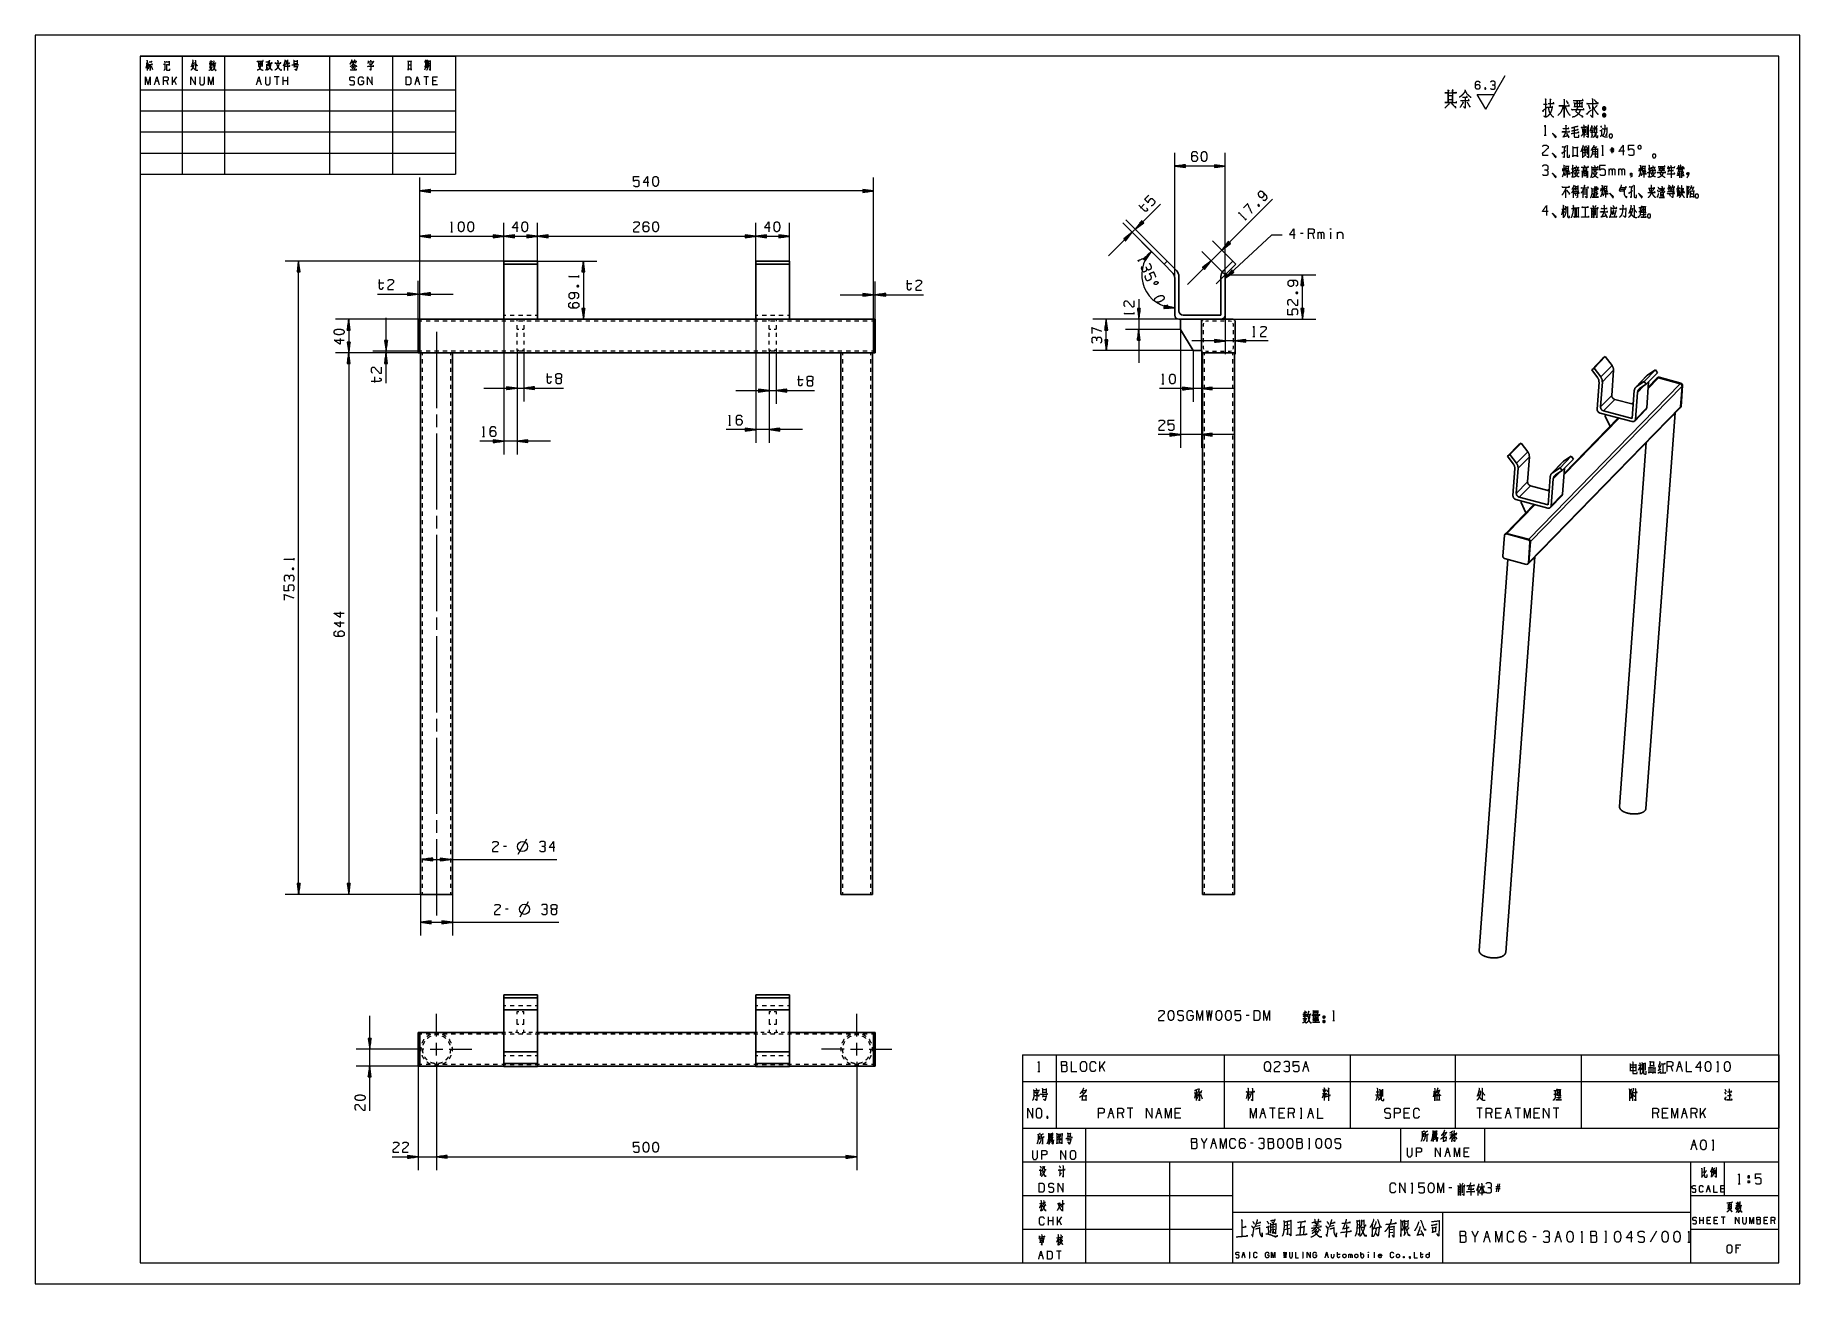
# Model space of a CAD drawing. Header units: millimetres. Extents: x 0 to 420, y 0 to 297.
import ezdxf

# ---------------------------------------------------------------- set-up
doc = ezdxf.new("R2010")
doc.units = ezdxf.units.MM
doc.layers.add('101', color=7, linetype='Continuous', true_color=0xffffff)

msp = doc.modelspace()

# ---------------------------------------------------------------- linework, layer by layer
at = {"layer": '101', "color": 133, "linetype": 'Continuous', "lineweight": 18}
for p, q in [((420, 297), (0, 297)), ((0, 297), (0, 0)), ((420, 0), (420, 297)), ((25, 292), (25, 264)), ((25, 292), (25, 5)), ((415, 292), (25, 292)), ((25, 292), (100, 292)), ((25, 292), (100, 292)), ((25, 292), (100, 292)), ((35, 292), (35, 264)), ((45, 292), (45, 264)), ((70, 292), (70, 264)), ((85, 292), (85, 264)), ((100, 292), (100, 264)), ((415, 5), (415, 292)), ((25, 284), (100, 284)), ((25, 279), (100, 279)), ((25, 274), (100, 274)), ((25, 269), (100, 269)), ((25, 264), (100, 264)), ((235, 37), (415, 37)), ((235, 37), (235, 5)), ((250, 37), (250, 5)), ((325, 37), (325, 29)), ((345, 37), (345, 29)), ((235, 29), (415, 29)), ((270, 29), (270, 5)), ((285, 29), (285, 5)), ((394, 29), (394, 5)), ((402, 29), (402, 21)), ((235, 21), (285, 21)), ((394, 21), (415, 21)), ((285, 17), (394, 17)), ((335, 17), (335, 5)), ((235, 13), (285, 13)), ((394, 13), (415, 13)), ((25, 5), (415, 5)), ((235, 5), (415, 5)), ((0, 0), (420, 0))]:
    msp.add_line(p, q, dxfattribs=at)
at = {"layer": '101', "color": 72, "linetype": 'Continuous', "lineweight": 18}
for p, q in [((26.57, 290.3), (26.35, 289.18)), ((26.36, 290.36), (26.98, 290.36)), ((26.69, 290.14), (26.91, 289.66)), ((30.74, 290.88), (30.87, 290.49)), ((31.13, 290.07), (31.22, 289.97)), ((37.42, 290.41), (37.77, 290.41)), ((41.69, 290.2), (41.43, 289.78)), ((41.53, 290.78), (41.66, 290.49)), ((41.88, 290.18), (42.11, 289.91)), ((42.14, 290.82), (41.95, 290.49)), ((53.11, 290.49), (53.99, 290.49)), ((53.11, 290.14), (53.98, 290.14)), ((54.01, 290.63), (54.01, 289.56)), ((55, 290.16), (55, 288.89)), ((55.02, 290.01), (55.35, 290.01)), ((55.4, 290.82), (55.37, 289.89)), ((59.27, 290.28), (59.27, 288.65)), ((61.56, 290.86), (62.32, 290.86)), ((61.56, 290.28), (62.32, 290.28)), ((61.73, 289.91), (61.56, 289.33)), ((62.33, 291.05), (62.33, 290.09)), ((76.04, 290.67), (76.21, 290.34)), ((92.86, 289.95), (93.25, 289.95)), ((93.22, 291.13), (93.33, 290.98)), ((27.11, 289.78), (26.88, 288.91)), ((27.56, 289.76), (27.87, 288.87)), ((28.66, 286.17), (29.22, 286.17)), ((30.65, 288.62), (30.93, 289.08)), ((31.62, 285.18), (31.34, 286.17)), ((32.63, 285.18), (32.63, 287.14)), ((33.59, 287.14), (32.63, 285.78)), ((33.59, 285.18), (33.04, 286.36)), ((41.4, 289.47), (42.16, 289.47)), ((52.94, 286.17), (53.49, 286.17)), ((53.1, 289.76), (53.98, 289.76)), ((58.02, 287.14), (56.9, 287.14)), ((57.46, 287.14), (57.46, 285.18)), ((59.02, 285.18), (59.02, 287.14)), ((60.14, 286.17), (59.02, 286.17)), ((60.14, 285.18), (60.14, 287.14)), ((61.6, 289.56), (62.33, 289.56)), ((75.31, 289.52), (75.48, 289.02)), ((75.35, 289.72), (76.07, 289.72)), ((75.6, 289.62), (75.76, 289.2)), ((76.13, 289.56), (75.92, 288.89)), ((90.65, 286.17), (91.2, 286.17)), ((93.6, 287.14), (92.49, 287.14)), ((92.92, 289.33), (92.65, 288.71)), ((93.05, 287.14), (93.05, 285.18)), ((93.18, 289.37), (93.28, 289.04)), ((93.75, 288.94), (94, 288.69)), ((95.45, 286.17), (94.61, 286.17)), ((359, 280.65), (359.9, 280.65)), ((359.9, 279.87), (361.04, 279.87)), ((359.21, 273.22), (359.63, 273.22)), ((368.28, 274.62), (368.95, 274.64)), ((368.63, 273.99), (368.95, 273.22)), ((369.23, 275.32), (369.38, 275.17)), ((369.29, 275.22), (369.29, 273.34)), ((369.57, 275.67), (369.71, 275.52)), ((372.46, 274.37), (372.78, 274.37)), ((372.6, 275.44), (372.81, 275.04)), ((368.28, 270.05), (368.28, 267.88)), ((368.84, 269.68), (368.84, 268.4)), ((368.97, 270.1), (369.15, 269.6)), ((369.6, 270.78), (369.85, 270.7)), ((370.68, 268.83), (371.79, 268.83)), ((370.71, 269.38), (371.81, 269.38)), ((370.82, 270.35), (371.51, 270.35)), ((371.6, 270.55), (371.26, 270.08)), ((375.85, 269.65), (374.84, 269.65)), ((375.02, 270.13), (375.69, 269.18)), ((375.67, 270.13), (375.02, 269.18)), ((375.34, 268.93), (375.34, 270.35)), ((366.53, 265.39), (366.67, 264.97)), ((366.71, 266.02), (366.87, 265.67)), ((367.17, 265.42), (367.03, 264.92)), ((368.47, 268.15), (369.13, 268.58)), ((368.47, 264.82), (369.27, 264.82)), ((368.53, 265.24), (369.23, 265.24)), ((368.72, 266.09), (368.86, 265.74)), ((369.23, 265.42), (369.23, 264.64)), ((371.09, 266.02), (371.32, 265.67)), ((372.87, 268.45), (373.29, 268.45)), ((374.68, 263.69), (374.68, 265.27)), ((376.96, 263.69), (376.96, 265.27)), ((384.74, 265.39), (384.89, 264.97)), ((384.92, 266.02), (385.08, 265.67)), ((385.38, 265.42), (385.24, 264.92)), ((389.23, 266.12), (389.39, 265.74)), ((390.18, 265.79), (390.02, 265.29)), ((366.57, 261.05), (367.15, 261.05)), ((366.57, 260.63), (367.15, 260.63)), ((367.15, 261.25), (367.15, 260.05)), ((368.23, 264.49), (369.46, 264.49)), ((368.6, 264.14), (369.15, 264.14)), ((368.6, 263.67), (369.15, 263.67)), ((369.18, 264.34), (369.18, 263.57)), ((370.66, 264.27), (371.67, 264.27)), ((388.93, 260.78), (389.03, 260.48)), ((389.3, 260.48), (389.3, 259.85)), ((389.79, 260.78), (389.95, 260.45)), ((263.05, 255.85), (263.99, 256.79)), ((291, 256.63), (291.41, 256.44)), ((364.24, 260.35), (364.24, 258.3)), ((364.5, 260.18), (365.18, 259.3)), ((365.23, 259.48), (365.16, 259.1)), ((366.04, 260.05), (366.04, 258.3)), ((366.57, 260.2), (367.15, 260.2)), ((367.12, 258.35), (366.92, 258.58)), ((367.12, 259.85), (367.12, 258.4)), ((368.54, 259.8), (369.22, 259.8)), ((368.56, 259.28), (369.23, 259.28)), ((370.71, 256.49), (370.96, 256.04)), ((371.47, 256.49), (371.26, 256.04)), ((394.42, 259.25), (394.75, 259.25)), ((288.01, 253), (288.31, 253.3)), ((363.64, 255.64), (363.3, 254.29)), ((363.71, 255.44), (364.04, 254.87)), ((368.93, 256.14), (368.93, 253.79)), ((368.93, 256.12), (368.93, 253.79)), ((370.8, 253.87), (370.98, 253.59)), ((379.73, 255.72), (380.16, 255.72)), ((382.01, 255.99), (382.01, 254.17)), ((382.45, 255.52), (383.23, 255.52)), ((98.9, 250.27), (99.32, 250.27)), ((301.83, 249.81), (301.16, 249.81)), ((304.45, 248.61), (304.11, 249.81)), ((305.38, 248.61), (305.38, 250.18)), ((308.33, 250.18), (308.33, 248.61)), ((309.93, 250.18), (309.93, 248.61)), ((129.37, 239.41), (129.37, 239.84)), ((262.44, 243.56), (262.6, 243.17)), ((81.66, 238.1), (82.98, 238.1)), ((128.92, 237.26), (129.35, 237.42)), ((207.35, 237.93), (208.67, 237.93)), ((300.08, 235.64), (300.5, 235.8)), ((261.57, 230.63), (261.57, 231.05)), ((289.85, 225.38), (290.27, 225.38)), ((80.82, 214.39), (80.82, 215.71)), ((121.65, 215.73), (122.97, 215.73)), ((181.45, 215.14), (182.78, 215.14)), ((268.2, 214.05), (268.63, 214.05)), ((165.07, 204.28), (165.49, 204.28)), ((106.49, 201.52), (106.91, 201.52)), ((61.6, 172.15), (61.6, 172.58)), ((61.15, 170), (61.57, 170.16)), ((114.97, 102.19), (116.97, 105.84)), ((112.13, 104.02), (111.45, 104.02)), ((112.59, 89.07), (111.92, 89.07)), ((115.43, 87.24), (117.43, 90.89)), ((288.91, 63.83), (288.23, 63.83)), ((301.73, 63.06), (302.65, 63.06)), ((302.09, 63.93), (301.77, 63.43)), ((301.89, 64.63), (302.05, 64.28)), ((302.32, 63.91), (302.6, 63.58)), ((302.63, 64.68), (302.4, 64.28)), ((308.85, 62.63), (309.27, 62.63)), ((235, 54.46), (243, 54.46)), ((235, 54.46), (235, 48.11)), ((238.67, 50.48), (239.09, 50.48)), ((243, 54.46), (243, 48.11)), ((243, 54.46), (283, 54.46)), ((253.41, 50.48), (253.41, 52.85)), ((254.57, 52.85), (253.41, 51.2)), ((254.57, 50.48), (253.9, 51.9)), ((283, 54.46), (283, 48.11)), ((283, 54.46), (313, 54.46)), ((302.09, 51.68), (302.76, 51.68)), ((313, 54.46), (313, 48.11)), ((313, 54.46), (338, 54.46)), ((338, 54.46), (338, 48.11)), ((338, 54.46), (368, 54.46)), ((368, 54.46), (368, 48.11)), ((368, 54.46), (415, 54.46)), ((379.68, 52.03), (380.95, 52.03)), ((379.68, 51.5), (380.95, 51.5)), ((379.7, 50.7), (380.95, 50.7)), ((380.99, 52.22), (380.99, 50.6)), ((381.87, 52.65), (382.02, 52.22)), ((382.04, 51.4), (382.34, 50.93)), ((386.26, 50.08), (386.98, 50.55)), ((386.28, 50.7), (387, 51.03)), ((386.93, 51.95), (386.49, 50.85)), ((387.44, 52.22), (387.44, 50.17)), ((389.77, 50.48), (389.44, 51.68)), ((391.04, 51.68), (391.71, 51.68)), ((400.27, 50.48), (400.7, 50.48)), ((415, 54.46), (415, 48.11)), ((235, 48.11), (243, 48.11)), ((235, 48.11), (235, 37)), ((239.76, 46.22), (240.58, 46.22)), ((240.59, 46.45), (240.59, 45.3)), ((243, 48.11), (283, 48.11)), ((243, 48.11), (243, 37)), ((283, 48.11), (283, 37)), ((283, 48.11), (313, 48.11)), ((307.33, 46.2), (307.61, 45.62)), ((313, 48.11), (313, 37)), ((313, 48.11), (338, 48.11)), ((320.7, 46.25), (320.7, 44.55)), ((338, 48.11), (368, 48.11)), ((338, 48.11), (338, 37)), ((368, 48.11), (415, 48.11)), ((368, 48.11), (368, 37)), ((380.84, 46.45), (381.02, 46.3)), ((402.21, 46.3), (402.51, 45.75)), ((415, 48.11), (415, 37)), ((239.76, 45.53), (240.58, 45.53)), ((239.95, 45.08), (239.76, 44.38)), ((239.81, 44.65), (240.59, 44.65)), ((249.23, 45.65), (249.55, 45.17)), ((275.88, 45.4), (276.64, 45.4)), ((276.21, 45.35), (275.95, 44.13)), ((276.35, 46.08), (276.35, 43.55)), ((276.39, 45.17), (276.6, 44.7)), ((276.87, 45.12), (276.55, 44)), ((276.78, 45.68), (277.56, 45.68)), ((276.8, 45.17), (276.94, 44.95)), ((277.38, 45.08), (277.79, 43.98)), ((277.63, 45.98), (277.45, 45.35)), ((288.6, 45.62), (288.21, 44.08)), ((288.74, 45.35), (289.04, 44.9)), ((306.72, 45.25), (306.32, 44.17)), ((306.37, 45.25), (307.18, 45.25)), ((306.49, 46.18), (306.62, 45.6)), ((306.87, 45.25), (307.18, 44.77)), ((307.15, 46.18), (306.94, 45.53)), ((307.31, 45.37), (307.52, 44.92)), ((319.06, 44.95), (319.87, 44.95)), ((319.15, 45.65), (319.82, 45.65)), ((320.1, 46.03), (320.7, 46.03)), ((333.02, 45.6), (332.74, 44.45)), ((343.6, 45.68), (344.03, 45.68)), ((361.81, 45.95), (361.81, 44.13)), ((362.25, 45.48), (363.03, 45.48)), ((379.52, 46.1), (379.87, 46.1)), ((380.17, 45.6), (380.17, 43.53)), ((402.12, 45.6), (402.42, 45.12)), ((240.85, 39.81), (240.99, 39.39)), ((255.72, 40.56), (256.39, 40.56)), ((259, 39.36), (258.67, 40.56)), ((261.28, 41.74), (259.94, 41.74)), ((260.61, 41.74), (260.61, 39.36)), ((267.1, 40.56), (267.77, 40.56)), ((272.33, 40.56), (271.32, 40.56)), ((291.86, 40.56), (292.53, 40.56)), ((295.14, 41.74), (293.8, 41.74)), ((294.47, 41.74), (294.47, 39.36)), ((297.08, 40.56), (296.08, 40.56)), ((299.7, 39.36), (299.36, 40.56)), ((301.12, 41.74), (301.46, 41.74)), ((301.12, 39.36), (301.46, 39.36)), ((301.3, 41.74), (301.3, 39.36)), ((303.24, 40.56), (303.91, 40.56)), ((326.85, 40.56), (325.84, 40.56)), ((344.45, 41.74), (343.11, 41.74)), ((343.78, 41.74), (343.78, 39.36)), ((346.73, 39.36), (346.39, 40.56)), ((348.67, 40.56), (347.66, 40.56)), ((350.27, 40.56), (350.94, 40.56)), ((353.56, 41.74), (352.21, 41.74)), ((352.88, 41.74), (352.88, 39.36)), ((357.77, 40.56), (356.76, 40.56)), ((362.66, 41.74), (361.32, 41.74)), ((361.99, 41.74), (361.99, 39.36)), ((386.37, 39.36), (386.04, 40.56)), ((388.31, 40.56), (387.31, 40.56)), ((392.19, 40.56), (392.87, 40.56)), ((395.48, 39.36), (395.14, 40.56)), ((396.41, 39.36), (396.41, 41.74)), ((397.58, 41.74), (396.41, 40.09)), ((397.58, 39.36), (396.91, 40.79)), ((235, 37), (243, 37)), ((241.5, 33.66), (242.04, 33.81)), ((241.79, 35.05), (241.78, 33.74)), ((243, 37), (283, 37)), ((278.88, 34.57), (278.21, 33.4)), ((283, 37), (313, 37)), ((303.08, 34.57), (303.41, 34.57)), ((303.25, 34.57), (303.25, 32.2)), ((313, 37), (338, 37)), ((332.92, 34.28), (333.47, 34.43)), ((333.22, 35.67), (333.2, 34.36)), ((336.72, 35.38), (337.43, 35.58)), ((338, 37), (368, 37)), ((368, 37), (415, 37)), ((280.15, 33.4), (280.82, 33.4)), ((289.93, 33.4), (289.26, 33.4)), ((303.08, 32.2), (303.41, 32.2)), ((335.89, 31.26), (336.48, 31.26)), ((341.01, 31.26), (340.12, 31.26)), ((394.47, 33.03), (395.14, 33.03)), ((399.15, 31.83), (399.57, 31.83)), ((396.78, 26.5), (397.1, 26.62)), ((327.51, 21.6), (327.94, 21.6)), ((337.16, 22.8), (336.49, 22.8)), ((339.02, 23.92), (339.26, 23.47)), ((339.11, 21.3), (339.28, 21.02)), ((339.78, 23.92), (339.57, 23.47)), ((342.62, 21.85), (342.53, 22.02)), ((343.36, 22.87), (343.36, 21.02)), ((344.61, 21.8), (344.52, 21.6)), ((348.71, 23.02), (347.7, 23.02)), ((348.71, 22.55), (347.7, 22.55)), ((347.86, 21.82), (348.19, 23.75)), ((348.55, 23.75), (348.21, 21.82)), ((398.04, 22.56), (398.48, 22.56)), ((401.88, 22.56), (401.21, 22.56)), ((405.37, 23.74), (405.8, 23.74)), ((407.69, 24.46), (408.02, 24.46)), ((407.69, 24.46), (407.69, 23.99)), ((239.62, 19.15), (239.06, 19.01)), ((239.43, 18.9), (239.63, 18.63)), ((404.78, 18.63), (405.57, 18.79)), ((405.68, 18.57), (406.23, 18.69)), ((241.17, 13.94), (241.17, 15.91)), ((242.28, 14.94), (241.17, 14.94)), ((242.28, 13.94), (242.28, 15.91)), ((244.25, 15.91), (243.29, 14.54)), ((243.29, 13.94), (243.29, 15.91)), ((244.25, 13.94), (243.7, 15.12)), ((290.64, 13.69), (291.54, 13.94)), ((294.25, 13.42), (295.03, 13.59)), ((294.25, 12.8), (295.08, 13)), ((297.47, 12.9), (298.59, 13.18)), ((298.54, 14.01), (297.49, 13.73)), ((301.25, 14.63), (300.98, 11.62)), ((304.3, 13.8), (305.66, 14.04)), ((308.32, 13.69), (309.22, 13.94)), ((315.02, 14.01), (314.63, 13.94)), ((315, 13.25), (314.63, 13.14)), ((323.17, 12.9), (322.32, 12.8)), ((323.85, 14.45), (323.66, 14.35)), ((326.44, 14.25), (325.93, 14.18)), ((396.24, 14.25), (396.24, 15.82)), ((397.13, 15.04), (396.24, 15.04)), ((397.13, 14.25), (397.13, 15.82)), ((398.6, 15.04), (397.94, 15.04)), ((400.3, 15.04), (399.63, 15.04)), ((402.22, 15.82), (401.33, 15.82)), ((401.78, 15.82), (401.78, 14.25)), ((412.18, 15.04), (411.51, 15.04)), ((414.1, 14.25), (413.88, 15.04)), ((239.32, 10.28), (239.85, 10.36)), ((243.7, 10.96), (243.12, 10.84)), ((243.49, 10.67), (243.68, 10.43)), ((322.32, 12.14), (323.17, 12.25)), ((343.45, 12.47), (342.71, 11.17)), ((345.17, 11.17), (345.91, 11.17)), ((357.23, 11.17), (356.49, 11.17)), ((362.14, 11.17), (362.88, 11.17)), ((367.94, 9.85), (368.4, 9.85)), ((373.63, 12.47), (374, 12.47)), ((373.63, 9.85), (374, 9.85)), ((373.83, 12.47), (373.83, 9.85)), ((385.88, 12.47), (384.4, 9.85)), ((393.39, 9.85), (393.86, 9.85)), ((405.52, 8.46), (404.84, 8.46)), ((239.1, 6.79), (239.66, 6.79)), ((244.18, 7.77), (243.07, 7.77)), ((243.62, 7.77), (243.62, 5.8)), ((287.41, 6.84), (287.78, 6.84)), ((288.91, 7.48), (289.1, 7.48)), ((288.91, 6.17), (289.1, 6.17)), ((289.01, 7.48), (289.01, 6.17)), ((301.64, 7.48), (301.83, 7.48)), ((301.64, 6.17), (301.83, 6.17)), ((301.74, 7.48), (301.74, 6.17)), ((307.21, 6.84), (307.58, 6.84)), ((309.85, 7.04), (310.59, 7.04)), ((312.68, 6.17), (312.68, 7.04)), ((315.51, 6.52), (315.51, 7.48)), ((317.3, 7.04), (317.3, 6.17)), ((318.71, 7.5), (318.71, 6.17)), ((329.66, 7.04), (330.39, 7.04))]:
    msp.add_line(p, q, dxfattribs=at)
at = {"layer": '101', "color": 43, "linetype": 'Continuous', "lineweight": 18}
for p, q in [((345.26, 279.45), (349.88, 287.45)), ((345.26, 279.45), (343.25, 282.95)), ((343.25, 282.95), (347.28, 282.95)), ((345.08, 284.54), (345.21, 284.21))]:
    msp.add_line(p, q, dxfattribs=at)
at = {"layer": '101', "color": 22, "linetype": 'Continuous', "lineweight": 18}
for p, q in [((271.23, 239.19), (271.23, 269.06)), ((283.23, 239.19), (283.23, 269.06)), ((273.77, 266.22), (271.23, 265.88)), ((271.23, 265.88), (273.77, 265.55)), ((283.23, 265.88), (271.23, 265.88)), ((273.77, 265.91), (271.42, 265.91)), ((273.77, 265.86), (271.42, 265.86)), ((273.77, 265.96), (271.81, 265.96)), ((273.77, 265.81), (271.81, 265.81)), ((273.77, 266.01), (272.2, 266.01)), ((273.77, 265.76), (272.2, 265.76)), ((273.77, 266.06), (272.58, 266.06)), ((273.77, 265.71), (272.58, 265.71)), ((273.77, 266.11), (272.97, 266.11)), ((273.77, 265.66), (272.97, 265.66)), ((273.77, 266.16), (273.35, 266.16)), ((273.77, 265.6), (273.35, 265.6)), ((273.77, 266.21), (273.74, 266.21)), ((273.77, 266.21), (273.74, 266.21)), ((273.77, 265.55), (273.74, 265.55)), ((273.77, 265.55), (273.74, 265.55)), ((273.77, 265.55), (273.77, 266.22)), ((280.69, 266.22), (280.69, 265.55)), ((283.23, 265.88), (280.69, 266.22)), ((280.69, 266.21), (280.72, 266.21)), ((280.69, 266.21), (280.72, 266.21)), ((280.69, 266.16), (281.11, 266.16)), ((280.69, 266.11), (281.49, 266.11)), ((280.69, 266.06), (281.88, 266.06)), ((280.69, 266.01), (282.27, 266.01)), ((280.69, 265.96), (282.65, 265.96)), ((280.69, 265.91), (283.04, 265.91)), ((280.69, 265.55), (283.23, 265.88)), ((280.69, 265.86), (283.04, 265.86)), ((280.69, 265.81), (282.65, 265.81)), ((280.69, 265.76), (282.27, 265.76)), ((280.69, 265.71), (281.88, 265.71)), ((280.69, 265.66), (281.49, 265.66)), ((280.69, 265.6), (281.11, 265.6)), ((280.69, 265.55), (280.72, 265.55)), ((280.69, 265.55), (280.72, 265.55)), ((91.52, 228.83), (91.52, 263.14)), ((199.52, 228.83), (199.52, 263.14)), ((94.06, 260.3), (91.52, 259.96)), ((91.52, 259.96), (94.06, 259.63)), ((199.52, 259.96), (91.52, 259.96)), ((94.06, 259.99), (91.71, 259.99)), ((94.06, 259.94), (91.71, 259.94)), ((94.06, 260.04), (92.1, 260.04)), ((94.06, 259.89), (92.1, 259.89)), ((94.06, 260.09), (92.48, 260.09)), ((94.06, 259.84), (92.48, 259.84)), ((94.06, 260.14), (92.87, 260.14)), ((94.06, 259.79), (92.87, 259.79)), ((94.06, 260.19), (93.25, 260.19)), ((94.06, 259.74), (93.25, 259.74)), ((94.06, 260.24), (93.64, 260.24)), ((94.06, 259.68), (93.64, 259.68)), ((94.06, 260.29), (94.03, 260.29)), ((94.06, 260.29), (94.03, 260.29)), ((94.06, 259.63), (94.03, 259.63)), ((94.06, 259.63), (94.03, 259.63)), ((94.06, 259.63), (94.06, 260.3)), ((196.98, 260.3), (196.98, 259.63)), ((199.52, 259.96), (196.98, 260.3)), ((196.98, 260.29), (197.01, 260.29)), ((196.98, 260.29), (197.01, 260.29)), ((196.98, 260.24), (197.4, 260.24)), ((196.98, 260.19), (197.78, 260.19)), ((196.98, 260.14), (198.17, 260.14)), ((196.98, 260.09), (198.55, 260.09)), ((196.98, 260.04), (198.94, 260.04)), ((196.98, 259.99), (199.33, 259.99)), ((196.98, 259.63), (199.52, 259.96)), ((196.98, 259.94), (199.33, 259.94)), ((196.98, 259.89), (198.94, 259.89)), ((196.98, 259.84), (198.55, 259.84)), ((196.98, 259.79), (198.17, 259.79)), ((196.98, 259.74), (197.78, 259.74)), ((196.98, 259.68), (197.4, 259.68)), ((196.98, 259.63), (197.01, 259.63)), ((196.98, 259.63), (197.01, 259.63)), ((255.5, 244.52), (267.81, 256.83)), ((294.54, 257.99), (274.29, 237.73)), ((91.52, 229.43), (91.52, 252.35)), ((111.52, 243.26), (111.52, 252.35)), ((111.52, 243.26), (111.52, 252.35)), ((119.52, 243.26), (119.52, 252.35)), ((119.52, 243.26), (119.52, 252.35)), ((171.52, 243.26), (171.52, 252.35)), ((171.52, 243.26), (171.52, 252.35)), ((179.52, 243.26), (179.52, 252.35)), ((268.69, 242.55), (258.86, 252.38)), ((269.4, 243.26), (259.57, 253.09)), ((263.38, 252.87), (261.82, 250.84)), ((261.82, 250.84), (263.85, 252.4)), ((263.59, 252.66), (261.94, 251)), ((263.63, 252.62), (261.97, 250.96)), ((263.56, 252.69), (262.17, 251.3)), ((263.67, 252.58), (262.28, 251.2)), ((263.52, 252.73), (262.41, 251.61)), ((263.7, 252.55), (262.59, 251.43)), ((263.49, 252.76), (262.65, 251.92)), ((263.45, 252.8), (262.88, 252.23)), ((263.74, 252.51), (262.9, 251.67)), ((263.42, 252.84), (263.12, 252.54)), ((263.77, 252.48), (263.21, 251.91)), ((263.38, 252.87), (263.36, 252.85)), ((263.38, 252.87), (263.36, 252.85)), ((263.85, 252.4), (263.38, 252.87)), ((263.81, 252.44), (263.51, 252.14)), ((263.85, 252.4), (263.82, 252.38)), ((263.85, 252.4), (263.82, 252.38)), ((94.06, 249.51), (91.52, 249.18)), ((91.52, 249.18), (94.06, 248.84)), ((91.52, 249.18), (111.52, 249.18)), ((94.06, 249.2), (91.71, 249.2)), ((94.06, 249.15), (91.71, 249.15)), ((94.06, 249.25), (92.1, 249.25)), ((94.06, 249.1), (92.1, 249.1)), ((94.06, 249.3), (92.48, 249.3)), ((94.06, 249.05), (92.48, 249.05)), ((94.06, 249.35), (92.87, 249.35)), ((94.06, 249), (92.87, 249)), ((94.06, 249.41), (93.25, 249.41)), ((94.06, 248.95), (93.25, 248.95)), ((94.06, 249.46), (93.64, 249.46)), ((94.06, 248.9), (93.64, 248.9)), ((94.06, 249.51), (94.03, 249.51)), ((94.06, 249.51), (94.03, 249.51)), ((94.06, 248.85), (94.03, 248.85)), ((94.06, 248.85), (94.03, 248.85)), ((94.06, 248.84), (94.06, 249.51)), ((108.98, 249.51), (109.01, 249.51)), ((108.98, 249.51), (109.01, 249.51)), ((111.52, 249.18), (108.98, 249.51)), ((108.98, 249.51), (108.98, 248.84)), ((108.98, 249.46), (109.4, 249.46)), ((108.98, 249.41), (109.78, 249.41)), ((108.98, 249.35), (110.17, 249.35)), ((108.98, 249.3), (110.55, 249.3)), ((108.98, 249.25), (110.94, 249.25)), ((108.98, 249.2), (111.33, 249.2)), ((108.98, 248.84), (111.52, 249.18)), ((108.98, 249.15), (111.33, 249.15)), ((108.98, 249.1), (110.94, 249.1)), ((108.98, 249.05), (110.55, 249.05)), ((108.98, 249), (110.17, 249)), ((108.98, 248.95), (109.78, 248.95)), ((108.98, 248.9), (109.4, 248.9)), ((108.98, 248.85), (109.01, 248.85)), ((108.98, 248.85), (109.01, 248.85)), ((114.06, 249.51), (111.52, 249.18)), ((111.52, 249.18), (119.52, 249.18)), ((111.52, 249.18), (114.06, 248.84)), ((114.06, 249.2), (111.71, 249.2)), ((114.06, 249.15), (111.71, 249.15)), ((114.06, 249.25), (112.1, 249.25)), ((114.06, 249.1), (112.1, 249.1)), ((114.06, 249.3), (112.48, 249.3)), ((114.06, 249.05), (112.48, 249.05)), ((114.06, 249.35), (112.87, 249.35)), ((114.06, 249), (112.87, 249)), ((114.06, 249.41), (113.25, 249.41)), ((114.06, 248.95), (113.25, 248.95)), ((114.06, 249.46), (113.64, 249.46)), ((114.06, 248.9), (113.64, 248.9)), ((114.06, 249.51), (114.03, 249.51)), ((114.06, 249.51), (114.03, 249.51)), ((114.06, 248.85), (114.03, 248.85)), ((114.06, 248.85), (114.03, 248.85)), ((114.06, 248.84), (114.06, 249.51)), ((116.98, 249.51), (116.98, 248.84)), ((119.52, 249.18), (116.98, 249.51)), ((116.98, 249.51), (117.01, 249.51)), ((116.98, 249.51), (117.01, 249.51)), ((116.98, 249.46), (117.4, 249.46)), ((116.98, 249.41), (117.78, 249.41)), ((116.98, 249.35), (118.17, 249.35)), ((116.98, 249.3), (118.55, 249.3)), ((116.98, 249.25), (118.94, 249.25)), ((116.98, 249.2), (119.33, 249.2)), ((116.98, 248.84), (119.52, 249.18)), ((116.98, 249.15), (119.33, 249.15)), ((116.98, 249.1), (118.94, 249.1)), ((116.98, 249.05), (118.55, 249.05)), ((116.98, 249), (118.17, 249)), ((116.98, 248.95), (117.78, 248.95)), ((116.98, 248.9), (117.4, 248.9)), ((116.98, 248.85), (117.01, 248.85)), ((116.98, 248.85), (117.01, 248.85)), ((122.06, 249.51), (119.52, 249.18)), ((119.52, 249.18), (122.06, 248.84)), ((119.52, 249.18), (171.52, 249.18)), ((122.06, 249.2), (119.71, 249.2)), ((122.06, 249.15), (119.71, 249.15)), ((122.06, 249.25), (120.1, 249.25)), ((122.06, 249.1), (120.1, 249.1)), ((122.06, 249.3), (120.48, 249.3)), ((122.06, 249.05), (120.48, 249.05)), ((122.06, 249.35), (120.87, 249.35)), ((122.06, 249), (120.87, 249)), ((122.06, 249.41), (121.25, 249.41)), ((122.06, 248.95), (121.25, 248.95)), ((122.06, 249.46), (121.64, 249.46)), ((122.06, 248.9), (121.64, 248.9)), ((122.06, 249.51), (122.03, 249.51)), ((122.06, 249.51), (122.03, 249.51)), ((122.06, 248.85), (122.03, 248.85)), ((122.06, 248.85), (122.03, 248.85)), ((122.06, 248.84), (122.06, 249.51)), ((168.98, 249.51), (169.01, 249.51)), ((171.52, 249.18), (168.98, 249.51)), ((168.98, 249.51), (169.01, 249.51)), ((168.98, 249.51), (168.98, 248.84)), ((168.98, 249.46), (169.4, 249.46)), ((168.98, 249.41), (169.78, 249.41)), ((168.98, 249.35), (170.17, 249.35)), ((168.98, 249.3), (170.55, 249.3)), ((168.98, 249.25), (170.94, 249.25)), ((168.98, 249.2), (171.33, 249.2)), ((168.98, 248.84), (171.52, 249.18)), ((168.98, 249.15), (171.33, 249.15)), ((168.98, 249.1), (170.94, 249.1)), ((168.98, 249.05), (170.55, 249.05)), ((168.98, 249), (170.17, 249)), ((168.98, 248.95), (169.78, 248.95)), ((168.98, 248.9), (169.4, 248.9)), ((168.98, 248.85), (169.01, 248.85)), ((168.98, 248.85), (169.01, 248.85)), ((174.06, 249.51), (171.52, 249.18)), ((171.52, 249.18), (179.52, 249.18)), ((171.52, 249.18), (174.06, 248.84)), ((174.06, 249.2), (171.71, 249.2)), ((174.06, 249.15), (171.71, 249.15)), ((174.06, 249.25), (172.1, 249.25)), ((174.06, 249.1), (172.1, 249.1)), ((174.06, 249.3), (172.48, 249.3)), ((174.06, 249.05), (172.48, 249.05)), ((174.06, 249.35), (172.87, 249.35)), ((174.06, 249), (172.87, 249)), ((174.06, 249.41), (173.25, 249.41)), ((174.06, 248.95), (173.25, 248.95)), ((174.06, 249.46), (173.64, 249.46)), ((174.06, 248.9), (173.64, 248.9)), ((174.06, 249.51), (174.03, 249.51)), ((174.06, 249.51), (174.03, 249.51)), ((174.06, 248.85), (174.03, 248.85)), ((174.06, 248.85), (174.03, 248.85)), ((174.06, 248.84), (174.06, 249.51)), ((176.98, 249.51), (176.98, 248.84)), ((176.98, 249.51), (177.01, 249.51)), ((179.52, 249.18), (176.98, 249.51)), ((176.98, 249.51), (177.01, 249.51)), ((176.98, 249.46), (177.4, 249.46)), ((176.98, 249.41), (177.78, 249.41)), ((176.98, 249.35), (178.17, 249.35)), ((176.98, 249.3), (178.55, 249.3)), ((176.98, 249.25), (178.94, 249.25)), ((176.98, 249.2), (179.33, 249.2)), ((176.98, 248.84), (179.52, 249.18)), ((176.98, 249.15), (179.33, 249.15)), ((176.98, 249.1), (178.94, 249.1)), ((176.98, 249.05), (178.55, 249.05)), ((176.98, 249), (178.17, 249)), ((176.98, 248.95), (177.78, 248.95)), ((176.98, 248.9), (177.4, 248.9)), ((176.98, 248.85), (177.01, 248.85)), ((176.98, 248.85), (177.01, 248.85)), ((261.11, 250.13), (259.08, 248.57)), ((259.08, 248.57), (259.1, 248.59)), ((259.08, 248.57), (259.1, 248.59)), ((259.08, 248.57), (259.55, 248.1)), ((259.12, 248.54), (259.41, 248.83)), ((259.15, 248.5), (259.72, 249.07)), ((259.19, 248.46), (260.03, 249.31)), ((259.22, 248.43), (260.34, 249.54)), ((259.26, 248.39), (260.65, 249.78)), ((259.3, 248.36), (260.96, 250.02)), ((259.33, 248.32), (260.99, 249.98)), ((259.37, 248.28), (260.75, 249.67)), ((259.4, 248.25), (260.52, 249.36)), ((259.44, 248.21), (260.28, 249.05)), ((259.48, 248.18), (260.04, 248.75)), ((259.51, 248.14), (259.81, 248.44)), ((259.55, 248.1), (261.11, 250.13)), ((259.55, 248.11), (259.57, 248.13)), ((259.55, 248.11), (259.57, 248.13)), ((268.69, 242.55), (263.43, 247.81)), ((285.06, 243.26), (280.19, 248.13)), ((283.99, 247.91), (282.43, 245.88)), ((294.25, 249.42), (283.23, 239.19)), ((284.1, 247.8), (283.26, 246.96)), ((284.07, 247.84), (283.5, 247.27)), ((284.03, 247.88), (283.74, 247.58)), ((284, 247.91), (283.97, 247.89)), ((284, 247.91), (283.97, 247.89)), ((284.47, 247.44), (283.99, 247.91)), ((296.79, 249.42), (294.25, 249.42)), ((265.68, 245.57), (263.78, 243.85)), ((263.78, 243.85), (263.8, 243.87)), ((263.78, 243.85), (263.8, 243.87)), ((263.78, 243.85), (264.28, 243.42)), ((263.82, 243.81), (264.09, 244.13)), ((263.86, 243.78), (264.38, 244.39)), ((263.89, 243.75), (264.67, 244.65)), ((263.93, 243.72), (264.95, 244.92)), ((263.97, 243.68), (265.24, 245.18)), ((264.01, 243.65), (265.53, 245.44)), ((264.05, 243.62), (265.57, 245.4)), ((264.09, 243.58), (265.36, 245.08)), ((264.13, 243.55), (265.15, 244.75)), ((264.17, 243.52), (264.94, 244.42)), ((264.2, 243.49), (264.73, 244.1)), ((264.24, 243.45), (264.51, 243.77)), ((264.28, 243.42), (265.68, 245.57)), ((283.23, 240.01), (277.65, 245.59)), ((282.43, 245.88), (284.47, 247.44)), ((284.21, 247.7), (282.55, 246.04)), ((284.25, 247.66), (282.59, 246)), ((284.18, 247.73), (282.79, 246.34)), ((284.28, 247.62), (282.9, 246.24)), ((284.14, 247.77), (283.03, 246.65)), ((284.32, 247.59), (283.21, 246.47)), ((284.36, 247.55), (283.51, 246.71)), ((284.39, 247.52), (283.82, 246.95)), ((284.43, 247.48), (284.13, 247.18)), ((284.46, 247.44), (284.44, 247.42)), ((284.46, 247.44), (284.44, 247.42)), ((111.52, 243.26), (59.51, 243.26)), ((62.69, 243.26), (62.35, 240.72)), ((62.35, 240.72), (63.02, 240.72)), ((62.36, 240.72), (62.36, 240.75)), ((62.36, 240.72), (62.36, 240.75)), ((62.41, 240.72), (62.41, 241.13)), ((62.46, 240.72), (62.46, 241.52)), ((62.51, 240.72), (62.51, 241.91)), ((62.56, 240.72), (62.56, 242.29)), ((62.61, 240.72), (62.61, 242.68)), ((62.66, 240.72), (62.66, 243.06)), ((63.02, 240.72), (62.69, 243.26)), ((62.69, 92.63), (62.69, 243.26)), ((62.71, 240.72), (62.71, 243.06)), ((62.76, 240.72), (62.76, 242.68)), ((62.82, 240.72), (62.82, 242.29)), ((62.87, 240.72), (62.87, 241.91)), ((62.92, 240.72), (62.92, 241.52)), ((62.97, 240.72), (62.97, 241.13)), ((63.02, 240.72), (63.02, 240.75)), ((63.02, 240.72), (63.02, 240.75)), ((119.52, 243.26), (133.64, 243.26)), ((130.46, 243.26), (130.13, 240.72)), ((130.13, 240.72), (130.13, 240.75)), ((130.13, 240.72), (130.13, 240.75)), ((130.13, 240.72), (130.8, 240.72)), ((130.18, 240.72), (130.18, 241.13)), ((130.24, 240.72), (130.24, 241.52)), ((130.29, 240.72), (130.29, 241.91)), ((130.34, 240.72), (130.34, 242.29)), ((130.39, 240.72), (130.39, 242.68)), ((130.44, 240.72), (130.44, 243.06)), ((130.8, 240.72), (130.46, 243.26)), ((130.46, 243.26), (130.46, 229.43)), ((130.49, 240.72), (130.49, 243.06)), ((130.54, 240.72), (130.54, 242.68)), ((130.59, 240.72), (130.59, 242.29)), ((130.64, 240.72), (130.64, 241.91)), ((130.69, 240.72), (130.69, 241.52)), ((130.74, 240.72), (130.74, 241.13)), ((130.79, 240.72), (130.79, 240.75)), ((130.79, 240.72), (130.79, 240.75)), ((264.28, 243.42), (264.3, 243.44)), ((264.28, 243.42), (264.3, 243.44)), ((279.9, 243.35), (277.87, 241.79)), ((277.87, 241.78), (277.89, 241.81)), ((277.87, 241.78), (277.89, 241.81)), ((277.87, 241.79), (278.34, 241.31)), ((277.9, 241.75), (278.2, 242.04)), ((277.94, 241.71), (278.51, 242.28)), ((277.98, 241.68), (278.82, 242.52)), ((278.01, 241.64), (279.13, 242.75)), ((278.05, 241.6), (279.43, 242.99)), ((278.08, 241.57), (279.74, 243.23)), ((278.12, 241.53), (279.78, 243.19)), ((278.16, 241.5), (279.54, 242.88)), ((278.19, 241.46), (279.31, 242.57)), ((278.23, 241.42), (279.07, 242.27)), ((278.26, 241.39), (278.83, 241.96)), ((278.3, 241.35), (278.6, 241.65)), ((278.34, 241.31), (279.9, 243.35)), ((278.34, 241.32), (278.36, 241.34)), ((278.34, 241.32), (278.36, 241.34)), ((284.86, 241.16), (283.23, 239.19)), ((283.23, 239.19), (285.32, 240.67)), ((283.23, 240.01), (304.79, 240.01)), ((285.07, 240.93), (283.35, 239.34)), ((285.11, 240.9), (283.39, 239.3)), ((285.04, 240.97), (283.6, 239.64)), ((285.14, 240.86), (283.71, 239.52)), ((285, 241.01), (283.85, 239.93)), ((285.18, 240.82), (284.02, 239.75)), ((284.97, 241.04), (284.1, 240.23)), ((285.21, 240.78), (284.34, 239.97)), ((284.94, 241.08), (284.35, 240.53)), ((284.9, 241.12), (284.6, 240.83)), ((285.25, 240.75), (284.66, 240.2)), ((284.87, 241.16), (284.84, 241.13)), ((284.87, 241.16), (284.84, 241.13)), ((285.32, 240.67), (284.86, 241.16)), ((285.28, 240.71), (284.98, 240.43)), ((285.32, 240.67), (285.29, 240.65)), ((285.32, 240.67), (285.29, 240.65)), ((301.62, 240.01), (301.28, 237.47)), ((301.54, 237.47), (301.54, 239.44)), ((301.59, 237.47), (301.59, 239.82)), ((301.95, 237.47), (301.62, 240.01)), ((301.62, 229.43), (301.62, 240.01)), ((301.64, 237.47), (301.64, 239.82)), ((301.7, 237.47), (301.7, 239.44)), ((81.48, 235.43), (99.46, 235.43)), ((88.58, 235.76), (88.61, 235.76)), ((88.58, 235.76), (88.61, 235.76)), ((91.12, 235.43), (88.58, 235.76)), ((88.58, 235.76), (88.58, 235.09)), ((88.58, 235.71), (89, 235.71)), ((88.58, 235.66), (89.38, 235.66)), ((88.58, 235.61), (89.77, 235.61)), ((88.58, 235.56), (90.15, 235.56)), ((88.58, 235.51), (90.54, 235.51)), ((88.58, 235.45), (90.93, 235.45)), ((88.58, 235.09), (91.12, 235.43)), ((88.58, 235.4), (90.93, 235.4)), ((88.58, 235.35), (90.54, 235.35)), ((88.58, 235.3), (90.15, 235.3)), ((88.58, 235.25), (89.77, 235.25)), ((88.58, 235.2), (89.38, 235.2)), ((91.12, 228.83), (91.12, 238.6)), ((91.52, 228.83), (91.52, 238.6)), ((94.06, 235.76), (91.52, 235.43)), ((91.52, 235.43), (94.06, 235.09)), ((94.06, 235.45), (91.71, 235.45)), ((94.06, 235.4), (91.71, 235.4)), ((94.06, 235.51), (92.1, 235.51)), ((94.06, 235.35), (92.1, 235.35)), ((94.06, 235.56), (92.48, 235.56)), ((94.06, 235.3), (92.48, 235.3)), ((94.06, 235.61), (92.87, 235.61)), ((94.06, 235.25), (92.87, 235.25)), ((94.06, 235.66), (93.25, 235.66)), ((94.06, 235.2), (93.25, 235.2)), ((94.06, 235.71), (93.64, 235.71)), ((94.06, 235.76), (94.03, 235.76)), ((94.06, 235.76), (94.03, 235.76)), ((94.06, 235.09), (94.06, 235.76)), ((191.58, 235.27), (211.41, 235.27)), ((199.52, 235.27), (196.98, 235.6)), ((196.98, 235.6), (197.01, 235.6)), ((196.98, 235.6), (196.98, 234.93)), ((196.98, 235.6), (197.01, 235.6)), ((196.98, 235.55), (197.4, 235.55)), ((196.98, 235.5), (197.78, 235.5)), ((196.98, 235.45), (198.17, 235.45)), ((196.98, 235.39), (198.55, 235.39)), ((196.98, 235.34), (198.94, 235.34)), ((196.98, 235.29), (199.33, 235.29)), ((196.98, 234.93), (199.52, 235.27)), ((196.98, 235.24), (199.33, 235.24)), ((199.52, 228.83), (199.52, 238.44)), ((199.92, 228.83), (199.92, 238.44)), ((202.46, 235.6), (199.92, 235.27)), ((199.92, 235.27), (202.46, 234.93)), ((202.46, 235.29), (200.11, 235.29)), ((202.46, 235.24), (200.11, 235.24)), ((202.46, 235.34), (200.5, 235.34)), ((202.46, 235.39), (200.88, 235.39)), ((202.46, 235.45), (201.27, 235.45)), ((202.46, 235.5), (201.65, 235.5)), ((202.46, 235.55), (202.04, 235.55)), ((202.46, 235.6), (202.43, 235.6)), ((202.46, 235.6), (202.43, 235.6)), ((202.46, 234.93), (202.46, 235.6)), ((301.28, 237.47), (301.95, 237.47)), ((301.29, 237.47), (301.29, 237.51)), ((301.29, 237.47), (301.29, 237.51)), ((301.34, 237.47), (301.34, 237.89)), ((301.39, 237.47), (301.39, 238.28)), ((301.44, 237.47), (301.44, 238.66)), ((301.49, 237.47), (301.49, 239.05)), ((301.75, 237.47), (301.75, 239.05)), ((301.8, 237.47), (301.8, 238.66)), ((301.85, 237.47), (301.85, 238.28)), ((301.9, 237.47), (301.9, 237.89)), ((301.95, 237.47), (301.95, 237.51)), ((301.95, 237.47), (301.95, 237.51)), ((88.58, 235.15), (89, 235.15)), ((88.58, 235.1), (88.61, 235.1)), ((88.58, 235.1), (88.61, 235.1)), ((94.06, 235.15), (93.64, 235.15)), ((94.06, 235.1), (94.03, 235.1)), ((94.06, 235.1), (94.03, 235.1)), ((130.13, 231.97), (130.13, 231.94)), ((130.13, 231.97), (130.13, 231.94)), ((130.13, 231.97), (130.46, 229.43)), ((130.8, 231.97), (130.13, 231.97)), ((130.18, 231.97), (130.18, 231.55)), ((130.24, 231.97), (130.24, 231.16)), ((130.29, 231.97), (130.29, 230.78)), ((130.34, 231.97), (130.34, 230.39)), ((130.39, 231.97), (130.39, 230.01)), ((130.44, 231.97), (130.44, 229.62)), ((130.46, 229.43), (130.8, 231.97)), ((130.49, 231.97), (130.49, 229.62)), ((130.54, 231.97), (130.54, 230.01)), ((130.59, 231.97), (130.59, 230.39)), ((130.64, 231.97), (130.64, 230.78)), ((130.69, 231.97), (130.69, 231.16)), ((130.74, 231.97), (130.74, 231.55)), ((130.79, 231.97), (130.79, 231.94)), ((130.79, 231.97), (130.79, 231.94)), ((196.98, 235.19), (198.94, 235.19)), ((196.98, 235.14), (198.55, 235.14)), ((196.98, 235.09), (198.17, 235.09)), ((196.98, 235.04), (197.78, 235.04)), ((196.98, 234.99), (197.4, 234.99)), ((196.98, 234.94), (197.01, 234.94)), ((196.98, 234.94), (197.01, 234.94)), ((202.46, 235.19), (200.5, 235.19)), ((202.46, 235.14), (200.88, 235.14)), ((202.46, 235.09), (201.27, 235.09)), ((202.46, 235.04), (201.65, 235.04)), ((202.46, 234.99), (202.04, 234.99)), ((202.46, 234.94), (202.43, 234.94)), ((202.46, 234.94), (202.43, 234.94)), ((263, 231.97), (262.33, 231.97)), ((262.33, 231.97), (262.67, 229.43)), ((262.34, 231.97), (262.34, 231.94)), ((262.34, 231.97), (262.34, 231.94)), ((262.39, 231.97), (262.39, 231.55)), ((262.44, 231.97), (262.44, 231.16)), ((262.49, 231.97), (262.49, 230.78)), ((262.54, 231.97), (262.54, 230.39)), ((262.59, 231.97), (262.59, 230.01)), ((262.64, 231.97), (262.64, 229.62)), ((262.67, 234.23), (262.67, 219.09)), ((262.67, 229.43), (263, 231.97)), ((262.69, 231.97), (262.69, 229.62)), ((262.74, 231.97), (262.74, 230.01)), ((262.79, 231.97), (262.79, 230.39)), ((262.84, 231.97), (262.84, 230.78)), ((262.89, 231.97), (262.89, 231.16)), ((262.95, 231.97), (262.95, 231.55)), ((263, 231.97), (263, 231.94)), ((263, 231.97), (263, 231.94)), ((268.73, 232.7), (268.67, 232.03)), ((268.67, 232.03), (271.23, 232.16)), ((268.67, 232.03), (268.7, 232.03)), ((268.67, 232.03), (268.7, 232.03)), ((268.68, 232.19), (269.87, 232.09)), ((268.68, 232.14), (269.48, 232.07)), ((268.68, 232.08), (269.09, 232.05)), ((268.69, 232.29), (270.65, 232.13)), ((268.69, 232.24), (270.26, 232.11)), ((268.7, 232.44), (270.66, 232.28)), ((268.7, 232.39), (271.04, 232.2)), ((268.7, 232.34), (271.04, 232.15)), ((268.71, 232.54), (269.9, 232.45)), ((268.71, 232.49), (270.28, 232.36)), ((268.72, 232.69), (268.76, 232.69)), ((268.72, 232.69), (268.76, 232.69)), ((268.72, 232.64), (269.14, 232.61)), ((268.72, 232.59), (269.52, 232.53)), ((271.23, 232.16), (268.73, 232.7)), ((301.95, 231.97), (301.28, 231.97)), ((301.28, 231.97), (301.62, 229.43)), ((301.29, 231.97), (301.29, 231.94)), ((301.29, 231.97), (301.29, 231.94)), ((301.34, 231.97), (301.34, 231.55)), ((301.39, 231.97), (301.39, 231.16)), ((301.44, 231.97), (301.44, 230.78)), ((301.49, 231.97), (301.49, 230.39)), ((301.54, 231.97), (301.54, 230.01)), ((301.59, 231.97), (301.59, 229.62)), ((301.62, 229.43), (301.95, 231.97)), ((301.64, 231.97), (301.64, 229.62)), ((301.7, 231.97), (301.7, 230.01)), ((301.75, 231.97), (301.75, 230.39)), ((301.8, 231.97), (301.8, 230.78)), ((301.85, 231.97), (301.85, 231.16)), ((301.9, 231.97), (301.9, 231.55)), ((301.95, 231.97), (301.95, 231.94)), ((301.95, 231.97), (301.95, 231.94)), ((91.52, 229.43), (71.43, 229.43)), ((74.6, 229.43), (74.27, 226.89)), ((74.27, 226.89), (74.27, 226.92)), ((74.27, 226.89), (74.27, 226.92)), ((74.27, 226.89), (74.94, 226.89)), ((74.32, 226.89), (74.32, 227.31)), ((74.37, 226.89), (74.37, 227.69)), ((74.42, 226.89), (74.42, 228.08)), ((74.47, 226.89), (74.47, 228.46)), ((74.52, 226.89), (74.52, 228.85)), ((74.58, 226.89), (74.58, 229.24)), ((74.94, 226.89), (74.6, 229.43)), ((74.6, 229.43), (74.6, 221.43)), ((74.63, 226.89), (74.63, 229.24)), ((74.68, 226.89), (74.68, 228.85)), ((74.73, 226.89), (74.73, 228.46)), ((74.78, 226.89), (74.78, 228.08)), ((74.83, 226.89), (74.83, 227.69)), ((74.88, 226.89), (74.88, 227.31)), ((74.93, 226.89), (74.93, 226.92)), ((74.93, 226.89), (74.93, 226.92)), ((83.49, 214.21), (83.49, 229.77)), ((111.52, 229.43), (111.52, 197.26)), ((171.52, 229.43), (171.52, 200.01)), ((272.63, 229.43), (251.76, 229.43)), ((254.93, 229.43), (254.6, 226.89)), ((254.6, 226.89), (254.6, 226.92)), ((254.6, 226.89), (254.6, 226.92)), ((254.6, 226.89), (255.27, 226.89)), ((254.65, 226.89), (254.65, 227.31)), ((254.7, 226.89), (254.7, 227.69)), ((254.75, 226.89), (254.75, 228.08)), ((254.81, 226.89), (254.81, 228.46)), ((254.86, 226.89), (254.86, 228.85)), ((254.91, 226.89), (254.91, 229.24)), ((255.27, 226.89), (254.93, 229.43)), ((254.93, 222.03), (254.93, 229.43)), ((254.96, 226.89), (254.96, 229.24)), ((255.01, 226.89), (255.01, 228.85)), ((255.06, 226.89), (255.06, 228.46)), ((255.11, 226.89), (255.11, 228.08)), ((255.16, 226.89), (255.16, 227.69)), ((255.21, 226.89), (255.21, 227.31)), ((255.26, 226.89), (255.26, 226.92)), ((255.26, 226.89), (255.26, 226.92)), ((272.63, 229.43), (259.49, 229.43)), ((272.63, 227.03), (259.49, 227.03)), ((262.67, 227.03), (262.33, 224.49)), ((262.64, 224.49), (262.64, 226.84)), ((263, 224.49), (262.67, 227.03)), ((262.69, 224.49), (262.69, 226.84)), ((272.63, 227.03), (272.63, 198.82)), ((282.23, 229.43), (304.79, 229.43)), ((283.23, 230.43), (283.23, 221.12)), ((74.27, 223.97), (74.27, 223.94)), ((74.27, 223.97), (74.27, 223.94)), ((74.94, 223.97), (74.27, 223.97)), ((74.27, 223.97), (74.6, 221.43)), ((74.32, 223.97), (74.32, 223.55)), ((74.37, 223.97), (74.37, 223.16)), ((74.42, 223.97), (74.42, 222.78)), ((74.47, 223.97), (74.47, 222.39)), ((74.52, 223.97), (74.52, 222.01)), ((74.58, 223.97), (74.58, 221.62)), ((74.6, 221.43), (74.94, 223.97)), ((74.63, 223.97), (74.63, 221.62)), ((74.68, 223.97), (74.68, 222.01)), ((74.73, 223.97), (74.73, 222.39)), ((74.78, 223.97), (74.78, 222.78)), ((74.83, 223.97), (74.83, 223.16)), ((74.88, 223.97), (74.88, 223.55)), ((74.93, 223.97), (74.93, 223.94)), ((74.93, 223.97), (74.93, 223.94)), ((83.82, 224.37), (83.15, 224.37)), ((83.15, 224.37), (83.49, 221.83)), ((83.16, 224.37), (83.16, 224.34)), ((83.16, 224.37), (83.16, 224.34)), ((83.21, 224.37), (83.21, 223.95)), ((83.26, 224.37), (83.26, 223.56)), ((83.31, 224.37), (83.31, 223.18)), ((83.36, 224.37), (83.36, 222.79)), ((83.41, 224.37), (83.41, 222.41)), ((83.46, 224.37), (83.46, 222.02)), ((83.49, 221.83), (83.82, 224.37)), ((83.51, 224.37), (83.51, 222.02)), ((83.56, 224.37), (83.56, 222.41)), ((83.61, 224.37), (83.61, 222.79)), ((83.66, 224.37), (83.66, 223.18)), ((83.71, 224.37), (83.71, 223.56)), ((83.77, 224.37), (83.77, 223.95)), ((83.82, 224.37), (83.82, 224.34)), ((83.82, 224.37), (83.82, 224.34)), ((254.6, 224.57), (254.6, 224.54)), ((254.6, 224.57), (254.93, 222.03)), ((254.6, 224.57), (254.6, 224.54)), ((255.27, 224.57), (254.6, 224.57)), ((254.65, 224.57), (254.65, 224.15)), ((254.7, 224.57), (254.7, 223.76)), ((254.75, 224.57), (254.75, 223.38)), ((254.81, 224.57), (254.81, 222.99)), ((254.86, 224.57), (254.86, 222.61)), ((254.91, 224.57), (254.91, 222.22)), ((254.93, 222.03), (255.27, 224.57)), ((254.96, 224.57), (254.96, 222.22)), ((255.01, 224.57), (255.01, 222.61)), ((255.06, 224.57), (255.06, 222.99)), ((255.11, 224.57), (255.11, 223.38)), ((255.16, 224.57), (255.16, 223.76)), ((255.21, 224.57), (255.21, 224.15)), ((255.26, 224.57), (255.26, 224.54)), ((255.26, 224.57), (255.26, 224.54)), ((262.33, 224.49), (263, 224.49)), ((262.34, 224.49), (262.34, 224.52)), ((262.34, 224.49), (262.34, 224.52)), ((262.39, 224.49), (262.39, 224.91)), ((262.44, 224.49), (262.44, 225.29)), ((262.49, 224.49), (262.49, 225.68)), ((262.54, 224.49), (262.54, 226.06)), ((262.59, 224.49), (262.59, 226.45)), ((262.74, 224.49), (262.74, 226.45)), ((262.79, 224.49), (262.79, 226.06)), ((262.84, 224.49), (262.84, 225.68)), ((262.89, 224.49), (262.89, 225.29)), ((262.95, 224.49), (262.95, 224.91)), ((263, 224.49), (263, 224.52)), ((263, 224.49), (263, 224.52)), ((293.45, 224.29), (275.29, 224.29)), ((280.69, 224.63), (280.69, 223.96)), ((283.23, 224.29), (280.69, 224.63)), ((280.69, 224.62), (280.72, 224.62)), ((280.69, 224.62), (280.72, 224.62)), ((280.69, 224.57), (281.11, 224.57)), ((280.69, 224.52), (281.49, 224.52)), ((280.69, 224.47), (281.88, 224.47)), ((280.69, 224.42), (282.27, 224.42)), ((280.69, 224.37), (282.65, 224.37)), ((280.69, 224.32), (283.04, 224.32)), ((280.69, 223.96), (283.23, 224.29)), ((280.69, 224.27), (283.04, 224.27)), ((280.69, 224.22), (282.65, 224.22)), ((280.69, 224.16), (282.27, 224.16)), ((280.69, 224.11), (281.88, 224.11)), ((280.69, 224.06), (281.49, 224.06)), ((280.69, 224.01), (281.11, 224.01)), ((280.69, 223.96), (280.72, 223.96)), ((280.69, 223.96), (280.72, 223.96)), ((288.17, 224.63), (285.63, 224.29)), ((285.63, 224.29), (288.17, 223.96)), ((288.17, 224.32), (285.82, 224.32)), ((288.17, 224.27), (285.82, 224.27)), ((288.17, 224.37), (286.21, 224.37)), ((288.17, 224.22), (286.21, 224.22)), ((288.17, 224.42), (286.6, 224.42)), ((288.17, 224.16), (286.6, 224.16)), ((288.17, 224.47), (286.98, 224.47)), ((288.17, 224.11), (286.98, 224.11)), ((288.17, 224.52), (287.37, 224.52)), ((288.17, 224.06), (287.37, 224.06)), ((288.17, 224.57), (287.75, 224.57)), ((288.17, 224.01), (287.75, 224.01)), ((288.17, 224.62), (288.14, 224.62)), ((288.17, 224.62), (288.14, 224.62)), ((288.17, 223.96), (288.14, 223.96)), ((288.17, 223.96), (288.14, 223.96)), ((288.17, 223.96), (288.17, 224.63)), ((91.52, 221.43), (71.43, 221.43)), ((91.72, 221.43), (71.43, 221.43)), ((74.6, 221.43), (74.27, 218.89)), ((74.27, 218.89), (74.27, 218.92)), ((74.27, 218.89), (74.27, 218.92)), ((74.27, 218.89), (74.94, 218.89)), ((74.32, 218.89), (74.32, 219.31)), ((74.37, 218.89), (74.37, 219.69)), ((74.42, 218.89), (74.42, 220.08)), ((74.47, 218.89), (74.47, 220.46)), ((74.52, 218.89), (74.52, 220.85)), ((74.58, 218.89), (74.58, 221.24)), ((74.94, 218.89), (74.6, 221.43)), ((74.6, 221.43), (74.6, 92.63)), ((74.63, 218.89), (74.63, 221.24)), ((74.68, 218.89), (74.68, 220.85)), ((74.73, 218.89), (74.73, 220.46)), ((74.78, 218.89), (74.78, 220.08)), ((74.83, 218.89), (74.83, 219.69)), ((74.88, 218.89), (74.88, 219.31)), ((74.93, 218.89), (74.93, 218.92)), ((74.93, 218.89), (74.93, 218.92)), ((91.52, 221.83), (80.31, 221.83)), ((91.52, 221.43), (80.31, 221.43)), ((83.49, 221.43), (83.15, 218.89)), ((83.15, 218.89), (83.82, 218.89)), ((83.16, 218.89), (83.16, 218.92)), ((83.16, 218.89), (83.16, 218.92)), ((83.21, 218.89), (83.21, 219.31)), ((83.26, 218.89), (83.26, 219.69)), ((83.31, 218.89), (83.31, 220.08)), ((83.36, 218.89), (83.36, 220.46)), ((83.41, 218.89), (83.41, 220.85)), ((83.46, 218.89), (83.46, 221.24)), ((83.82, 218.89), (83.49, 221.43)), ((83.51, 218.89), (83.51, 221.24)), ((83.56, 218.89), (83.56, 220.85)), ((83.61, 218.89), (83.61, 220.46)), ((83.66, 218.89), (83.66, 220.08)), ((83.71, 218.89), (83.71, 219.69)), ((83.77, 218.89), (83.77, 219.31)), ((83.82, 218.89), (83.82, 218.92)), ((83.82, 218.89), (83.82, 218.92)), ((114.72, 222.03), (114.72, 209.89)), ((114.72, 222.03), (114.72, 197.26)), ((116.32, 222.03), (116.32, 209.89)), ((174.72, 222.03), (174.72, 209.3)), ((174.72, 222.03), (174.72, 200.01)), ((176.32, 222.03), (176.32, 209.3)), ((275.63, 222.03), (251.76, 222.03)), ((275.63, 222.03), (275.63, 209.78)), ((277.63, 222.03), (277.63, 198.82)), ((277.63, 222.03), (277.63, 209.78)), ((285.63, 222.03), (285.63, 221.12)), ((106.78, 213.06), (125.7, 213.06)), ((114.72, 213.06), (112.18, 213.4)), ((112.18, 213.4), (112.18, 212.73)), ((112.18, 213.39), (112.21, 213.39)), ((112.18, 213.39), (112.21, 213.39)), ((112.18, 213.34), (112.6, 213.34)), ((112.18, 213.29), (112.98, 213.29)), ((112.18, 213.24), (113.37, 213.24)), ((112.18, 213.19), (113.75, 213.19)), ((112.18, 213.14), (114.14, 213.14)), ((112.18, 213.09), (114.53, 213.09)), ((112.18, 212.73), (114.72, 213.06)), ((112.18, 213.04), (114.53, 213.04)), ((112.18, 212.99), (114.14, 212.99)), ((112.18, 212.94), (113.75, 212.94)), ((112.18, 212.88), (113.37, 212.88)), ((112.18, 212.83), (112.98, 212.83)), ((112.18, 212.78), (112.6, 212.78)), ((112.18, 212.73), (112.21, 212.73)), ((112.18, 212.73), (112.21, 212.73)), ((118.86, 213.4), (116.32, 213.06)), ((116.32, 213.06), (118.86, 212.73)), ((118.86, 213.09), (116.51, 213.09)), ((118.86, 213.04), (116.51, 213.04)), ((118.86, 213.14), (116.9, 213.14)), ((118.86, 212.99), (116.9, 212.99)), ((118.86, 213.19), (117.28, 213.19)), ((118.86, 212.94), (117.28, 212.94)), ((118.86, 213.24), (117.67, 213.24)), ((118.86, 212.88), (117.67, 212.88)), ((118.86, 213.29), (118.05, 213.29)), ((118.86, 212.83), (118.05, 212.83)), ((118.86, 213.34), (118.44, 213.34)), ((118.86, 212.78), (118.44, 212.78)), ((118.86, 213.39), (118.83, 213.39)), ((118.86, 213.39), (118.83, 213.39)), ((118.86, 212.73), (118.83, 212.73)), ((118.86, 212.73), (118.83, 212.73)), ((118.86, 212.73), (118.86, 213.4)), ((166.78, 212.47), (185.51, 212.47)), ((172.18, 212.81), (172.18, 212.14)), ((174.72, 212.47), (172.18, 212.81)), ((172.18, 212.8), (172.21, 212.8)), ((172.18, 212.8), (172.21, 212.8)), ((172.18, 212.75), (172.6, 212.75)), ((172.18, 212.7), (172.98, 212.7)), ((172.18, 212.65), (173.37, 212.65)), ((172.18, 212.6), (173.75, 212.6)), ((172.18, 212.55), (174.14, 212.55)), ((172.18, 212.5), (174.53, 212.5)), ((172.18, 212.14), (174.72, 212.47)), ((172.18, 212.45), (174.53, 212.45)), ((172.18, 212.4), (174.14, 212.4)), ((172.18, 212.35), (173.75, 212.35)), ((172.18, 212.3), (173.37, 212.3)), ((172.18, 212.24), (172.98, 212.24)), ((172.18, 212.19), (172.6, 212.19)), ((172.18, 212.14), (172.21, 212.14)), ((172.18, 212.14), (172.21, 212.14)), ((178.86, 212.81), (176.32, 212.47)), ((176.32, 212.47), (178.86, 212.14)), ((178.86, 212.5), (176.51, 212.5)), ((178.86, 212.45), (176.51, 212.45)), ((178.86, 212.55), (176.9, 212.55)), ((178.86, 212.4), (176.9, 212.4)), ((178.86, 212.6), (177.28, 212.6)), ((178.86, 212.35), (177.28, 212.35)), ((178.86, 212.65), (177.67, 212.65)), ((178.86, 212.3), (177.67, 212.3)), ((178.86, 212.7), (178.05, 212.7)), ((178.86, 212.24), (178.05, 212.24)), ((178.86, 212.75), (178.44, 212.75)), ((178.86, 212.19), (178.44, 212.19)), ((178.86, 212.8), (178.83, 212.8)), ((178.86, 212.8), (178.83, 212.8)), ((178.86, 212.14), (178.83, 212.14)), ((178.86, 212.14), (178.83, 212.14)), ((178.86, 212.14), (178.86, 212.81)), ((285.57, 212.95), (267.57, 212.95)), ((275.63, 212.95), (273.09, 213.29)), ((273.09, 213.29), (273.09, 212.62)), ((273.09, 213.28), (273.12, 213.28)), ((273.09, 213.28), (273.12, 213.28)), ((273.09, 213.23), (273.51, 213.23)), ((273.09, 213.18), (273.89, 213.18)), ((273.09, 213.13), (274.28, 213.13)), ((273.09, 213.08), (274.67, 213.08)), ((273.09, 213.03), (275.05, 213.03)), ((273.09, 212.98), (275.44, 212.98)), ((273.09, 212.62), (275.63, 212.95)), ((273.09, 212.93), (275.44, 212.93)), ((273.09, 212.88), (275.05, 212.88)), ((273.09, 212.83), (274.67, 212.83)), ((273.09, 212.78), (274.28, 212.78)), ((273.09, 212.72), (273.89, 212.72)), ((273.09, 212.67), (273.51, 212.67)), ((273.09, 212.62), (273.12, 212.62)), ((273.09, 212.62), (273.12, 212.62)), ((280.17, 213.29), (277.63, 212.95)), ((277.63, 212.95), (280.17, 212.62)), ((280.17, 212.98), (277.82, 212.98)), ((280.17, 212.93), (277.82, 212.93)), ((280.17, 213.03), (278.21, 213.03)), ((280.17, 212.88), (278.21, 212.88)), ((280.17, 213.08), (278.6, 213.08)), ((280.17, 212.83), (278.6, 212.83)), ((280.17, 213.13), (278.98, 213.13)), ((280.17, 212.78), (278.98, 212.78)), ((280.17, 213.18), (279.37, 213.18)), ((280.17, 212.72), (279.37, 212.72)), ((280.17, 213.23), (279.75, 213.23)), ((280.17, 212.67), (279.75, 212.67)), ((280.17, 213.28), (280.14, 213.28)), ((280.17, 213.28), (280.14, 213.28)), ((280.17, 212.62), (280.14, 212.62)), ((280.17, 212.62), (280.14, 212.62)), ((280.17, 212.62), (280.17, 213.29)), ((182.66, 203.19), (164.43, 203.19)), ((168.98, 203.52), (169.01, 203.52)), ((168.98, 203.52), (169.01, 203.52)), ((168.98, 203.52), (168.98, 202.85)), ((171.52, 203.19), (168.98, 203.52)), ((168.98, 203.47), (169.4, 203.47)), ((168.98, 203.42), (169.78, 203.42)), ((168.98, 203.36), (170.17, 203.36)), ((168.98, 203.31), (170.55, 203.31)), ((168.98, 203.26), (170.94, 203.26)), ((168.98, 203.21), (171.33, 203.21)), ((168.98, 202.85), (171.52, 203.19)), ((168.98, 203.16), (171.33, 203.16)), ((168.98, 203.11), (170.94, 203.11)), ((168.98, 203.06), (170.55, 203.06)), ((168.98, 203.01), (170.17, 203.01)), ((168.98, 202.96), (169.78, 202.96)), ((168.98, 202.91), (169.4, 202.91)), ((168.98, 202.86), (169.01, 202.86)), ((168.98, 202.86), (169.01, 202.86)), ((177.26, 203.52), (174.72, 203.19)), ((174.72, 203.19), (177.26, 202.85)), ((177.26, 203.21), (174.91, 203.21)), ((177.26, 203.16), (174.91, 203.16)), ((177.26, 203.26), (175.3, 203.26)), ((177.26, 203.11), (175.3, 203.11)), ((177.26, 203.31), (175.68, 203.31)), ((177.26, 203.06), (175.68, 203.06)), ((177.26, 203.36), (176.07, 203.36)), ((177.26, 203.01), (176.07, 203.01)), ((177.26, 203.42), (176.45, 203.42)), ((177.26, 202.96), (176.45, 202.96)), ((177.26, 203.47), (176.84, 203.47)), ((177.26, 202.91), (176.84, 202.91)), ((177.26, 203.52), (177.23, 203.52)), ((177.26, 203.52), (177.23, 203.52)), ((177.26, 202.86), (177.23, 202.86)), ((177.26, 202.86), (177.23, 202.86)), ((177.26, 202.85), (177.26, 203.52)), ((285.57, 201.99), (267.26, 201.99)), ((272.63, 201.99), (270.09, 202.33)), ((270.09, 202.33), (270.09, 201.66)), ((270.09, 202.32), (270.12, 202.32)), ((270.09, 202.32), (270.12, 202.32)), ((270.09, 202.27), (270.51, 202.27)), ((270.09, 202.22), (270.89, 202.22)), ((270.09, 202.17), (271.28, 202.17)), ((270.09, 202.12), (271.67, 202.12)), ((270.09, 202.07), (272.05, 202.07)), ((270.09, 202.02), (272.44, 202.02)), ((270.09, 201.66), (272.63, 201.99)), ((270.09, 201.97), (272.44, 201.97)), ((270.09, 201.92), (272.05, 201.92)), ((270.09, 201.86), (271.67, 201.86)), ((270.09, 201.81), (271.28, 201.81)), ((270.09, 201.76), (270.89, 201.76)), ((270.09, 201.71), (270.51, 201.71)), ((270.09, 201.66), (270.12, 201.66)), ((270.09, 201.66), (270.12, 201.66)), ((280.17, 202.33), (277.63, 201.99)), ((277.63, 201.99), (280.17, 201.66)), ((280.17, 202.02), (277.82, 202.02)), ((280.17, 201.97), (277.82, 201.97)), ((280.17, 202.07), (278.21, 202.07)), ((280.17, 201.92), (278.21, 201.92)), ((280.17, 202.12), (278.6, 202.12)), ((280.17, 201.86), (278.6, 201.86)), ((280.17, 202.17), (278.98, 202.17)), ((280.17, 201.81), (278.98, 201.81)), ((280.17, 202.22), (279.37, 202.22)), ((280.17, 201.76), (279.37, 201.76)), ((280.17, 202.27), (279.75, 202.27)), ((280.17, 201.71), (279.75, 201.71)), ((280.17, 202.32), (280.14, 202.32)), ((280.17, 202.32), (280.14, 202.32)), ((280.17, 201.66), (280.14, 201.66)), ((280.17, 201.66), (280.14, 201.66)), ((280.17, 201.66), (280.17, 202.33)), ((122.66, 200.43), (105.85, 200.43)), ((111.52, 200.43), (108.98, 200.77)), ((108.98, 200.77), (108.98, 200.1)), ((108.98, 200.76), (109.01, 200.76)), ((108.98, 200.76), (109.01, 200.76)), ((108.98, 200.71), (109.4, 200.71)), ((108.98, 200.66), (109.78, 200.66)), ((108.98, 200.61), (110.17, 200.61)), ((108.98, 200.56), (110.55, 200.56)), ((108.98, 200.51), (110.94, 200.51)), ((108.98, 200.46), (111.33, 200.46)), ((108.98, 200.1), (111.52, 200.43)), ((108.98, 200.41), (111.33, 200.41)), ((108.98, 200.36), (110.94, 200.36)), ((108.98, 200.31), (110.55, 200.31)), ((108.98, 200.25), (110.17, 200.25)), ((108.98, 200.2), (109.78, 200.2)), ((108.98, 200.15), (109.4, 200.15)), ((108.98, 200.1), (109.01, 200.1)), ((108.98, 200.1), (109.01, 200.1)), ((117.26, 200.77), (114.72, 200.43)), ((114.72, 200.43), (117.26, 200.1)), ((117.26, 200.46), (114.91, 200.46)), ((117.26, 200.41), (114.91, 200.41)), ((117.26, 200.51), (115.3, 200.51)), ((117.26, 200.36), (115.3, 200.36)), ((117.26, 200.56), (115.68, 200.56)), ((117.26, 200.31), (115.68, 200.31)), ((117.26, 200.61), (116.07, 200.61)), ((117.26, 200.25), (116.07, 200.25)), ((117.26, 200.66), (116.45, 200.66)), ((117.26, 200.2), (116.45, 200.2)), ((117.26, 200.71), (116.84, 200.71)), ((117.26, 200.15), (116.84, 200.15)), ((117.26, 200.76), (117.23, 200.76)), ((117.26, 200.76), (117.23, 200.76)), ((117.26, 200.1), (117.23, 200.1)), ((117.26, 200.1), (117.23, 200.1)), ((117.26, 200.1), (117.26, 200.77)), ((94.66, 101.27), (92.12, 100.94)), ((92.12, 100.94), (94.66, 100.6)), ((92.12, 100.94), (124.12, 100.94)), ((94.66, 100.96), (92.31, 100.96)), ((94.66, 100.91), (92.31, 100.91)), ((94.66, 101.01), (92.7, 101.01)), ((94.66, 100.86), (92.7, 100.86)), ((94.66, 101.06), (93.08, 101.06)), ((94.66, 100.81), (93.08, 100.81)), ((94.66, 101.12), (93.47, 101.12)), ((94.66, 101.17), (93.85, 101.17)), ((94.66, 101.22), (94.24, 101.22)), ((94.66, 101.27), (94.63, 101.27)), ((94.66, 101.27), (94.63, 101.27)), ((94.66, 100.6), (94.66, 101.27)), ((96.38, 101.27), (96.41, 101.27)), ((96.38, 101.27), (96.38, 100.6)), ((98.92, 100.94), (96.38, 101.27)), ((96.38, 101.27), (96.41, 101.27)), ((96.38, 101.22), (96.8, 101.22)), ((96.38, 101.17), (97.18, 101.17)), ((96.38, 101.12), (97.57, 101.12)), ((96.38, 101.06), (97.95, 101.06)), ((96.38, 101.01), (98.34, 101.01)), ((96.38, 100.96), (98.73, 100.96)), ((96.38, 100.6), (98.92, 100.94)), ((96.38, 100.91), (98.73, 100.91)), ((96.38, 100.86), (98.34, 100.86)), ((96.38, 100.81), (97.95, 100.81)), ((94.66, 100.76), (93.47, 100.76)), ((94.66, 100.71), (93.85, 100.71)), ((94.66, 100.66), (94.24, 100.66)), ((94.66, 100.61), (94.63, 100.61)), ((94.66, 100.61), (94.63, 100.61)), ((96.38, 100.76), (97.57, 100.76)), ((96.38, 100.71), (97.18, 100.71)), ((96.38, 100.66), (96.8, 100.66)), ((96.38, 100.61), (96.41, 100.61)), ((96.38, 100.61), (96.41, 100.61)), ((91.72, 92.63), (59.51, 92.63)), ((63.02, 95.17), (62.35, 95.17)), ((62.35, 95.17), (62.69, 92.63)), ((62.36, 95.17), (62.36, 95.14)), ((62.36, 95.17), (62.36, 95.14)), ((62.41, 95.17), (62.41, 94.75)), ((62.46, 95.17), (62.46, 94.36)), ((62.51, 95.17), (62.51, 93.98)), ((62.56, 95.17), (62.56, 93.59)), ((62.61, 95.17), (62.61, 93.21)), ((62.66, 95.17), (62.66, 92.82)), ((62.69, 92.63), (63.02, 95.17)), ((62.71, 95.17), (62.71, 92.82)), ((62.76, 95.17), (62.76, 93.21)), ((62.82, 95.17), (62.82, 93.59)), ((62.87, 95.17), (62.87, 93.98)), ((62.92, 95.17), (62.92, 94.36)), ((62.97, 95.17), (62.97, 94.75)), ((63.02, 95.17), (63.02, 95.14)), ((63.02, 95.17), (63.02, 95.14)), ((91.72, 92.63), (71.43, 92.63)), ((74.27, 95.17), (74.27, 95.14)), ((74.27, 95.17), (74.27, 95.14)), ((74.27, 95.17), (74.6, 92.63)), ((74.94, 95.17), (74.27, 95.17)), ((74.32, 95.17), (74.32, 94.75)), ((74.37, 95.17), (74.37, 94.36)), ((74.42, 95.17), (74.42, 93.98)), ((74.47, 95.17), (74.47, 93.59)), ((74.52, 95.17), (74.52, 93.21)), ((74.58, 95.17), (74.58, 92.82)), ((74.6, 92.63), (74.94, 95.17)), ((74.63, 95.17), (74.63, 92.82)), ((74.68, 95.17), (74.68, 93.21)), ((74.73, 95.17), (74.73, 93.59)), ((74.78, 95.17), (74.78, 93.98)), ((74.83, 95.17), (74.83, 94.36)), ((74.88, 95.17), (74.88, 94.75)), ((74.93, 95.17), (74.93, 95.14)), ((74.93, 95.17), (74.93, 95.14)), ((91.72, 92.63), (91.72, 82.81)), ((99.32, 92.63), (99.32, 82.81)), ((94.26, 86.32), (91.72, 85.99)), ((91.72, 85.99), (94.26, 85.65)), ((91.72, 85.99), (124.59, 85.99)), ((94.26, 86.01), (91.91, 86.01)), ((94.26, 85.96), (91.91, 85.96)), ((94.26, 86.06), (92.3, 86.06)), ((94.26, 85.91), (92.3, 85.91)), ((94.26, 86.11), (92.68, 86.11)), ((94.26, 85.86), (92.68, 85.86)), ((94.26, 86.16), (93.07, 86.16)), ((94.26, 85.81), (93.07, 85.81)), ((94.26, 86.22), (93.45, 86.22)), ((94.26, 85.76), (93.45, 85.76)), ((94.26, 86.27), (93.84, 86.27)), ((94.26, 85.71), (93.84, 85.71)), ((94.26, 86.32), (94.23, 86.32)), ((94.26, 86.32), (94.23, 86.32)), ((94.26, 85.66), (94.23, 85.66)), ((94.26, 85.66), (94.23, 85.66)), ((94.26, 85.65), (94.26, 86.32)), ((99.32, 85.99), (96.78, 86.32)), ((96.78, 86.32), (96.81, 86.32)), ((96.78, 86.32), (96.78, 85.65)), ((96.78, 86.32), (96.81, 86.32)), ((96.78, 86.27), (97.2, 86.27)), ((96.78, 86.22), (97.58, 86.22)), ((96.78, 86.16), (97.97, 86.16)), ((96.78, 86.11), (98.35, 86.11)), ((96.78, 86.06), (98.74, 86.06)), ((96.78, 86.01), (99.13, 86.01)), ((96.78, 85.65), (99.32, 85.99)), ((96.78, 85.96), (99.13, 85.96)), ((96.78, 85.91), (98.74, 85.91)), ((96.78, 85.86), (98.35, 85.86)), ((96.78, 85.81), (97.97, 85.81)), ((96.78, 85.76), (97.58, 85.76)), ((96.78, 85.71), (97.2, 85.71)), ((96.78, 85.66), (96.81, 85.66)), ((96.78, 85.66), (96.81, 85.66)), ((79.6, 41.12), (79.6, 63.72)), ((87.12, 55.78), (76.42, 55.78)), ((79.26, 58.32), (79.6, 55.78)), ((79.93, 58.32), (79.26, 58.32)), ((79.27, 58.32), (79.27, 58.29)), ((79.27, 58.32), (79.27, 58.29)), ((79.32, 58.32), (79.32, 57.9)), ((79.37, 58.32), (79.37, 57.51)), ((79.42, 58.32), (79.42, 57.13)), ((79.47, 58.32), (79.47, 56.74)), ((79.52, 58.32), (79.52, 56.36)), ((79.57, 58.32), (79.57, 55.97)), ((79.6, 55.78), (79.93, 58.32)), ((79.62, 58.32), (79.62, 55.97)), ((79.67, 58.32), (79.67, 56.36)), ((79.72, 58.32), (79.72, 56.74)), ((79.77, 58.32), (79.77, 57.13)), ((79.82, 58.32), (79.82, 57.51)), ((79.88, 58.32), (79.88, 57.9)), ((79.93, 58.32), (79.93, 58.29)), ((79.93, 58.32), (79.93, 58.29)), ((91.52, 51.78), (76.42, 51.78)), ((79.6, 51.78), (79.26, 49.24)), ((79.42, 49.24), (79.42, 50.43)), ((79.47, 49.24), (79.47, 50.81)), ((79.52, 49.24), (79.52, 51.2)), ((79.57, 49.24), (79.57, 51.59)), ((79.93, 49.24), (79.6, 51.78)), ((79.62, 49.24), (79.62, 51.59)), ((79.67, 49.24), (79.67, 51.2)), ((79.72, 49.24), (79.72, 50.81)), ((79.77, 49.24), (79.77, 50.43)), ((91.12, 52.38), (91.12, 27.01)), ((79.26, 49.24), (79.93, 49.24)), ((79.27, 49.24), (79.27, 49.27)), ((79.27, 49.24), (79.27, 49.27)), ((79.32, 49.24), (79.32, 49.66)), ((79.37, 49.24), (79.37, 50.04)), ((79.82, 49.24), (79.82, 50.04)), ((79.88, 49.24), (79.88, 49.66)), ((79.93, 49.24), (79.93, 49.27)), ((79.93, 49.24), (79.93, 49.27)), ((95.52, 47.38), (95.52, 27.01)), ((95.52, 47.38), (95.52, 27.01)), ((195.52, 47.38), (195.52, 27.01)), ((84.98, 30.18), (103.46, 30.18)), ((88.58, 30.52), (88.58, 29.85)), ((91.12, 30.18), (88.58, 30.52)), ((88.58, 30.51), (88.61, 30.51)), ((88.58, 30.51), (88.61, 30.51)), ((88.58, 30.46), (89, 30.46)), ((88.58, 30.41), (89.38, 30.41)), ((88.58, 30.36), (89.77, 30.36)), ((88.58, 30.31), (90.15, 30.31)), ((88.58, 30.26), (90.54, 30.26)), ((88.58, 30.21), (90.93, 30.21)), ((88.58, 29.85), (91.12, 30.18)), ((88.58, 30.16), (90.93, 30.16)), ((88.58, 30.11), (90.54, 30.11)), ((88.58, 30.06), (90.15, 30.06)), ((88.58, 30.01), (89.77, 30.01)), ((88.58, 29.96), (89.38, 29.96)), ((88.58, 29.9), (89, 29.9)), ((88.58, 29.85), (88.61, 29.85)), ((88.58, 29.85), (88.61, 29.85)), ((98.06, 30.52), (95.52, 30.18)), ((98.06, 30.52), (95.52, 30.18)), ((95.52, 30.18), (98.06, 29.85)), ((95.52, 30.18), (98.06, 29.85)), ((95.52, 30.18), (195.52, 30.18)), ((98.06, 30.21), (95.71, 30.21)), ((98.06, 30.21), (95.71, 30.21)), ((98.06, 30.16), (95.71, 30.16)), ((98.06, 30.16), (95.71, 30.16)), ((98.06, 30.26), (96.1, 30.26)), ((98.06, 30.26), (96.1, 30.26)), ((98.06, 30.11), (96.1, 30.11)), ((98.06, 30.11), (96.1, 30.11)), ((98.06, 30.31), (96.48, 30.31)), ((98.06, 30.31), (96.48, 30.31)), ((98.06, 30.06), (96.48, 30.06)), ((98.06, 30.06), (96.48, 30.06)), ((98.06, 30.36), (96.87, 30.36)), ((98.06, 30.36), (96.87, 30.36)), ((98.06, 30.01), (96.87, 30.01)), ((98.06, 30.01), (96.87, 30.01)), ((98.06, 30.41), (97.25, 30.41)), ((98.06, 30.41), (97.25, 30.41)), ((98.06, 29.96), (97.25, 29.96)), ((98.06, 29.96), (97.25, 29.96)), ((98.06, 30.46), (97.64, 30.46)), ((98.06, 30.46), (97.64, 30.46)), ((98.06, 29.9), (97.64, 29.9)), ((98.06, 29.9), (97.64, 29.9)), ((98.06, 30.51), (98.03, 30.51)), ((98.06, 30.51), (98.03, 30.51)), ((98.06, 30.51), (98.03, 30.51)), ((98.06, 30.51), (98.03, 30.51)), ((98.06, 29.85), (98.03, 29.85)), ((98.06, 29.85), (98.03, 29.85)), ((98.06, 29.85), (98.03, 29.85)), ((98.06, 29.85), (98.03, 29.85)), ((98.06, 29.85), (98.06, 30.52)), ((98.06, 29.85), (98.06, 30.52)), ((195.52, 30.18), (192.98, 30.52)), ((192.98, 30.52), (192.98, 29.85)), ((192.98, 30.51), (193.01, 30.51)), ((192.98, 30.51), (193.01, 30.51)), ((192.98, 30.46), (193.4, 30.46)), ((192.98, 30.41), (193.78, 30.41)), ((192.98, 30.36), (194.17, 30.36)), ((192.98, 30.31), (194.55, 30.31)), ((192.98, 30.26), (194.94, 30.26)), ((192.98, 30.21), (195.33, 30.21)), ((192.98, 29.85), (195.52, 30.18)), ((192.98, 30.16), (195.33, 30.16)), ((192.98, 30.11), (194.94, 30.11)), ((192.98, 30.06), (194.55, 30.06)), ((192.98, 30.01), (194.17, 30.01)), ((192.98, 29.96), (193.78, 29.96)), ((192.98, 29.9), (193.4, 29.9)), ((192.98, 29.85), (193.01, 29.85)), ((192.98, 29.85), (193.01, 29.85))]:
    msp.add_line(p, q, dxfattribs=at)
at = {"layer": '101', "color": 92, "linetype": 'Continuous', "lineweight": 25}
for p, q in [((111.52, 242.55), (111.52, 243.26)), ((119.52, 243.26), (111.52, 243.26)), ((119.52, 242.55), (111.52, 242.55)), ((111.52, 240.6), (111.52, 242.55)), ((119.52, 242.55), (119.52, 243.26)), ((119.52, 240.6), (119.52, 242.55)), ((179.52, 243.26), (171.52, 243.26)), ((171.52, 242.55), (171.52, 243.26)), ((179.52, 242.55), (171.52, 242.55)), ((171.52, 240.6), (171.52, 242.55)), ((179.52, 242.55), (179.52, 243.26)), ((179.52, 240.6), (179.52, 242.55)), ((268.69, 242.55), (269.4, 243.26)), ((270.64, 240.6), (268.69, 242.55)), ((269.4, 243.26), (271.64, 241.01)), ((272.23, 239.6), (272.23, 231.43)), ((282.23, 239.6), (282.23, 230.43)), ((285.06, 243.26), (282.82, 241.01)), ((283.82, 240.6), (285.77, 242.55)), ((285.77, 242.55), (285.06, 243.26)), ((111.52, 230.43), (111.52, 239.19)), ((119.52, 230.43), (119.52, 239.19)), ((171.52, 230.43), (171.52, 239.19)), ((179.52, 230.43), (179.52, 239.19)), ((271.23, 230.43), (271.23, 239.19)), ((283.23, 230.43), (283.23, 239.19)), ((199.52, 229.43), (91.52, 229.43)), ((91.52, 222.03), (91.52, 228.83)), ((199.52, 222.03), (199.52, 228.83)), ((278.23, 229.43), (272.23, 229.43)), ((273.23, 230.43), (282.23, 230.43)), ((93.82, 221.43), (91.52, 221.43)), ((91.72, 221.43), (91.72, 92.63)), ((193.82, 221.43), (97.22, 221.43)), ((99.32, 92.63), (99.32, 221.43)), ((191.72, 221.43), (191.72, 92.63)), ((199.52, 221.43), (197.22, 221.43)), ((199.32, 92.63), (199.32, 221.43)), ((277.83, 221.43), (277.83, 92.63)), ((285.43, 92.63), (285.43, 221.43)), ((370.49, 217.44), (373.16, 220.18)), ((371.06, 217.81), (373.73, 220.55)), ((372.65, 215.72), (375.32, 218.46)), ((373.16, 220.18), (373.73, 220.55)), ((373.73, 220.55), (375.32, 218.46)), ((370.49, 217.44), (371.06, 217.81)), ((371.86, 215.62), (370.49, 217.44)), ((371.06, 217.81), (372.65, 215.72)), ((371.76, 208.05), (372.23, 214.46)), ((373.02, 214.56), (372.58, 208.58)), ((373.02, 214.56), (375.69, 217.3)), ((375.69, 217.3), (375.25, 211.32)), ((383.64, 216.04), (380.96, 213.3)), ((383.83, 216.2), (381.16, 213.46)), ((382.99, 214.65), (381.16, 213.46)), ((385.66, 217.39), (382.99, 214.65)), ((383.49, 213.99), (382.99, 214.65)), ((386.16, 216.73), (383.49, 213.99)), ((383.57, 208.36), (384.03, 214.54)), ((385.66, 217.39), (383.83, 216.2)), ((386.39, 215.49), (383.91, 212.95)), ((386, 215.4), (383.93, 213.28)), ((386.16, 216.73), (385.66, 217.39)), ((391.57, 214.12), (386.39, 215.49)), ((391.57, 214.12), (355.5, 177.13)), ((391.99, 213.55), (355.92, 176.57)), ((372.58, 208.58), (375.25, 211.32)), ((373.28, 207.64), (375.96, 210.38)), ((375.96, 210.38), (380.39, 209.21)), ((380.63, 212.54), (380.14, 205.82)), ((380.9, 205.62), (381.37, 212.04)), ((382.91, 213.61), (381.37, 212.04)), ((381.9, 212.95), (383.49, 213.99)), ((391.62, 208.58), (391.99, 213.55)), ((355.46, 171.36), (391.53, 208.35)), ((391.62, 208.58), (355.56, 171.59)), ((377.04, 205.9), (363.87, 192.4)), ((376.8, 205.96), (363.9, 192.74)), ((380.08, 205.09), (372.47, 207.11)), ((373.28, 207.64), (380.14, 205.82)), ((380.42, 209.68), (380.05, 209.3)), ((380.4, 209.35), (380.29, 209.23)), ((380.74, 205.24), (383.41, 207.98)), ((383.57, 208.36), (380.9, 205.62)), ((383.4, 113.02), (390.35, 207.15)), ((350.45, 196.89), (353.12, 199.63)), ((351.02, 197.26), (353.7, 200)), ((352.61, 195.17), (355.28, 197.91)), ((353.12, 199.63), (353.7, 200)), ((353.7, 200), (355.28, 197.91)), ((383.48, 200.1), (377.09, 113.49)), ((350.45, 196.89), (351.02, 197.26)), ((351.83, 195.07), (350.45, 196.89)), ((351.02, 197.26), (352.61, 195.17)), ((351.72, 187.5), (352.2, 193.91)), ((352.98, 194.01), (352.54, 188.03)), ((352.98, 194.01), (355.65, 196.75)), ((355.65, 196.75), (355.21, 190.77)), ((363.6, 195.49), (360.93, 192.75)), ((363.79, 195.65), (361.12, 192.91)), ((362.95, 194.1), (361.12, 192.91)), ((361.86, 192.4), (363.45, 193.44)), ((365.62, 196.84), (362.95, 194.1)), ((363.45, 193.44), (362.95, 194.1)), ((366.12, 196.18), (363.45, 193.44)), ((363.53, 187.81), (363.99, 193.99)), ((365.62, 196.84), (363.79, 195.65)), ((366.12, 196.18), (365.62, 196.84)), ((352.54, 188.03), (355.21, 190.77)), ((353.25, 187.1), (355.92, 189.84)), ((355.92, 189.84), (360.35, 188.66)), ((360.39, 189.13), (360.01, 188.75)), ((360.6, 191.99), (360.1, 185.28)), ((360.86, 185.07), (361.34, 191.49)), ((362.87, 193.06), (361.34, 191.49)), ((356.76, 185.42), (349.93, 178.41)), ((357, 185.35), (350.32, 178.5)), ((360.05, 184.54), (352.43, 186.57)), ((353.25, 187.1), (360.1, 185.28)), ((360.36, 188.8), (360.25, 188.69)), ((360.7, 184.69), (363.37, 187.43)), ((363.53, 187.81), (360.86, 185.07)), ((355.5, 177.13), (350.32, 178.5)), ((355.56, 171.59), (355.92, 176.57)), ((350.56, 172.29), (343.69, 79.24)), ((350.01, 78.77), (356.96, 172.9)), ((111.52, 68.71), (111.52, 68.01)), ((111.52, 68.71), (119.52, 68.71)), ((111.52, 68.01), (111.52, 65.76)), ((111.52, 68.01), (119.52, 68.01)), ((119.52, 68.71), (119.52, 68.01)), ((119.52, 68.01), (119.52, 65.76)), ((171.52, 68.71), (179.52, 68.71)), ((171.52, 68.71), (171.52, 68.01)), ((171.52, 68.01), (171.52, 65.76)), ((171.52, 68.01), (179.52, 68.01)), ((179.52, 68.71), (179.52, 68.01)), ((179.52, 68.01), (179.52, 65.76)), ((111.52, 65.18), (119.52, 65.18)), ((111.52, 64.18), (111.52, 55.18)), ((119.52, 64.18), (119.52, 55.18)), ((171.52, 65.18), (179.52, 65.18)), ((171.52, 64.18), (171.52, 55.18)), ((179.52, 64.18), (179.52, 55.18)), ((111.52, 59.78), (91.52, 59.78)), ((91.52, 52.38), (91.52, 59.18)), ((171.52, 59.78), (119.52, 59.78)), ((199.52, 59.78), (179.52, 59.78)), ((199.52, 52.38), (199.52, 59.18)), ((119.52, 55.18), (111.52, 55.18)), ((179.52, 55.18), (171.52, 55.18)), ((111.52, 51.78), (91.52, 51.78)), ((111.52, 52.35), (111.52, 54.59)), ((119.52, 52.35), (111.52, 52.35)), ((111.52, 51.64), (111.52, 52.35)), ((119.52, 51.64), (111.52, 51.64)), ((119.52, 52.35), (119.52, 54.59)), ((119.52, 51.64), (119.52, 52.35)), ((171.52, 51.78), (119.52, 51.78)), ((171.52, 52.35), (171.52, 54.59)), ((179.52, 52.35), (171.52, 52.35)), ((171.52, 51.64), (171.52, 52.35)), ((179.52, 51.64), (171.52, 51.64)), ((179.52, 52.35), (179.52, 54.59)), ((179.52, 51.64), (179.52, 52.35)), ((199.52, 51.78), (179.52, 51.78))]:
    msp.add_line(p, q, dxfattribs=at)
at = {"layer": '101', "color": 151, "linetype": 'Continuous', "lineweight": 18}
for p, q in [((283.82, 240.6), (281.11, 237.89)), ((283.23, 239.19), (283.23, 243.01)), ((95.52, 206.79), (95.52, 203.79)), ((95.52, 202.29), (95.52, 184.16)), ((95.52, 182.66), (95.52, 179.66)), ((95.52, 178.16), (95.52, 160.03)), ((95.52, 158.53), (95.52, 155.53)), ((95.52, 154.03), (95.52, 135.89)), ((95.52, 134.39), (95.52, 131.39)), ((95.52, 129.89), (95.52, 111.76)), ((95.52, 110.26), (95.52, 107.26)), ((95.52, 58.78), (95.52, 64.18)), ((195.52, 58.78), (195.52, 64.18)), ((92.52, 55.78), (87.12, 55.78)), ((94.02, 55.78), (97.02, 55.78)), ((95.52, 54.28), (95.52, 57.28)), ((98.52, 55.78), (103.92, 55.78)), ((192.52, 55.78), (187.12, 55.78)), ((194.02, 55.78), (197.02, 55.78)), ((195.52, 54.28), (195.52, 57.28)), ((198.52, 55.78), (203.92, 55.78)), ((95.52, 52.78), (95.52, 47.38)), ((195.52, 52.78), (195.52, 47.38))]:
    msp.add_line(p, q, dxfattribs=at)
at = {"layer": '101', "color": 72, "linetype": 'Continuous', "lineweight": 25}
for p, q in [((91.12, 229.43), (91.52, 229.43)), ((91.12, 222.03), (91.12, 228.83)), ((91.52, 222.03), (91.52, 228.83)), ((199.52, 229.43), (199.92, 229.43)), ((199.52, 222.03), (199.52, 228.83)), ((199.92, 222.03), (199.92, 228.83)), ((272.63, 227.03), (272.63, 229.43)), ((272.63, 227.03), (275.63, 222.03)), ((277.63, 228.83), (277.63, 229.43)), ((277.63, 228.83), (277.63, 222.03)), ((285.03, 229.43), (278.23, 229.43)), ((285.63, 222.03), (285.63, 228.83)), ((91.12, 221.43), (91.52, 221.43)), ((199.52, 221.43), (199.92, 221.43)), ((277.63, 222.03), (275.63, 222.03)), ((278.23, 221.43), (285.03, 221.43)), ((386.13, 215.54), (386, 215.4)), ((386.39, 215.49), (386.52, 215.63)), ((391.57, 214.12), (386.39, 215.49)), ((391.7, 214.25), (386.52, 215.63)), ((391.57, 214.12), (391.7, 214.25)), ((391.62, 208.58), (391.99, 213.55)), ((391.76, 208.71), (392.13, 213.69)), ((391.99, 213.55), (392.13, 213.69)), ((373.71, 206.37), (373.74, 206.78)), ((373.71, 206.37), (374.85, 203.97)), ((391.53, 208.35), (391.66, 208.48)), ((391.62, 208.58), (391.76, 208.71)), ((353.67, 185.82), (353.7, 186.23)), ((353.67, 185.82), (354.81, 183.42)), ((349.7, 178.05), (349.33, 173.07)), ((349.93, 178.41), (349.8, 178.28)), ((350.19, 178.37), (350.32, 178.5)), ((355.37, 176.99), (350.19, 178.37)), ((355.5, 177.13), (350.32, 178.5)), ((355.37, 176.99), (355.5, 177.13)), ((355.42, 171.45), (355.79, 176.43)), ((355.56, 171.59), (355.92, 176.57)), ((355.79, 176.43), (355.92, 176.57)), ((349.76, 172.51), (354.93, 171.13)), ((355.32, 171.22), (355.46, 171.36)), ((355.42, 171.45), (355.56, 171.59)), ((91.12, 59.78), (91.52, 59.78)), ((91.12, 52.38), (91.12, 59.18)), ((91.52, 52.38), (91.52, 59.18)), ((199.52, 59.78), (199.92, 59.78)), ((199.52, 52.38), (199.52, 59.18)), ((199.92, 52.38), (199.92, 59.18)), ((91.12, 51.78), (91.52, 51.78)), ((199.52, 51.78), (199.92, 51.78))]:
    msp.add_line(p, q, dxfattribs=at)
at = {"layer": '101', "color": 53, "linetype": 'Continuous', "lineweight": 18}
for p, q in [((92.02, 229.03), (91.52, 229.03)), ((94.02, 229.03), (93.02, 229.03)), ((96.02, 229.03), (95.02, 229.03)), ((98.02, 229.03), (97.02, 229.03)), ((100.02, 229.03), (99.02, 229.03)), ((102.02, 229.03), (101.02, 229.03)), ((104.02, 229.03), (103.02, 229.03)), ((106.02, 229.03), (105.02, 229.03)), ((108.02, 229.03), (107.02, 229.03)), ((110.02, 229.03), (109.02, 229.03)), ((112.02, 229.03), (111.02, 229.03)), ((111.52, 230.43), (112.02, 230.43)), ((113.02, 230.43), (114.02, 230.43)), ((114.02, 229.03), (113.02, 229.03)), ((114.72, 228.97), (114.72, 229.43)), ((114.72, 227.12), (114.72, 228.04)), ((115.12, 227.03), (114.72, 227.03)), ((115.02, 230.43), (116.02, 230.43)), ((116.02, 229.03), (115.02, 229.03)), ((116.32, 227.03), (115.92, 227.03)), ((116.32, 229.43), (116.32, 228.97)), ((116.32, 228.04), (116.32, 227.12)), ((117.02, 230.43), (118.02, 230.43)), ((118.02, 229.03), (117.02, 229.03)), ((119.02, 230.43), (119.52, 230.43)), ((120.02, 229.03), (119.02, 229.03)), ((122.02, 229.03), (121.02, 229.03)), ((124.02, 229.03), (123.02, 229.03)), ((126.02, 229.03), (125.02, 229.03)), ((128.02, 229.03), (127.02, 229.03)), ((130.02, 229.03), (129.02, 229.03)), ((132.02, 229.03), (131.02, 229.03)), ((134.02, 229.03), (133.02, 229.03)), ((136.02, 229.03), (135.02, 229.03)), ((138.02, 229.03), (137.02, 229.03)), ((140.02, 229.03), (139.02, 229.03)), ((142.02, 229.03), (141.02, 229.03)), ((144.02, 229.03), (143.02, 229.03)), ((146.02, 229.03), (145.02, 229.03)), ((148.02, 229.03), (147.02, 229.03)), ((150.02, 229.03), (149.02, 229.03)), ((152.02, 229.03), (151.02, 229.03)), ((154.02, 229.03), (153.02, 229.03)), ((156.02, 229.03), (155.02, 229.03)), ((158.02, 229.03), (157.02, 229.03)), ((160.02, 229.03), (159.02, 229.03)), ((162.02, 229.03), (161.02, 229.03)), ((164.02, 229.03), (163.02, 229.03)), ((166.02, 229.03), (165.02, 229.03)), ((168.02, 229.03), (167.02, 229.03)), ((170.02, 229.03), (169.02, 229.03)), ((172.02, 229.03), (171.02, 229.03)), ((171.52, 230.43), (172.02, 230.43)), ((173.02, 230.43), (174.02, 230.43)), ((174.02, 229.03), (173.02, 229.03)), ((174.72, 228.97), (174.72, 229.43)), ((174.72, 227.12), (174.72, 228.04)), ((175.12, 227.03), (174.72, 227.03)), ((175.02, 230.43), (176.02, 230.43)), ((176.02, 229.03), (175.02, 229.03)), ((176.32, 227.03), (175.92, 227.03)), ((176.32, 229.43), (176.32, 228.97)), ((176.32, 228.04), (176.32, 227.12)), ((177.02, 230.43), (178.02, 230.43)), ((178.02, 229.03), (177.02, 229.03)), ((179.02, 230.43), (179.52, 230.43)), ((180.02, 229.03), (179.02, 229.03)), ((182.02, 229.03), (181.02, 229.03)), ((184.02, 229.03), (183.02, 229.03)), ((186.02, 229.03), (185.02, 229.03)), ((188.02, 229.03), (187.02, 229.03)), ((190.02, 229.03), (189.02, 229.03)), ((192.02, 229.03), (191.02, 229.03)), ((194.02, 229.03), (193.02, 229.03)), ((196.02, 229.03), (195.02, 229.03)), ((198.02, 229.03), (197.02, 229.03)), ((199.52, 229.03), (199.02, 229.03)), ((278.11, 228.53), (278.03, 228.23)), ((278.03, 228.23), (278.03, 227.76)), ((278.03, 226.83), (278.03, 225.89)), ((278.83, 229.03), (278.53, 228.95)), ((279.3, 229.03), (278.83, 229.03)), ((281.16, 229.03), (280.23, 229.03)), ((283.03, 229.03), (282.1, 229.03)), ((284.43, 229.03), (283.96, 229.03)), ((284.73, 228.95), (284.43, 229.03)), ((285.23, 228.23), (285.15, 228.53)), ((285.23, 227.76), (285.23, 228.23)), ((285.23, 225.89), (285.23, 226.83)), ((114.72, 225.27), (114.72, 226.19)), ((114.72, 223.42), (114.72, 224.34)), ((116.32, 226.19), (116.32, 225.27)), ((116.32, 224.34), (116.32, 223.42)), ((174.72, 225.27), (174.72, 226.19)), ((174.72, 223.42), (174.72, 224.34)), ((176.32, 226.19), (176.32, 225.27)), ((176.32, 224.34), (176.32, 223.42)), ((278.03, 224.96), (278.03, 224.03)), ((278.03, 223.09), (278.03, 222.63)), ((278.03, 222.63), (278.11, 222.33)), ((285.15, 222.33), (285.23, 222.63)), ((285.23, 224.03), (285.23, 224.96)), ((285.23, 222.63), (285.23, 223.09)), ((92.02, 221.83), (91.52, 221.83)), ((92.12, 221.43), (92.12, 220.92)), ((92.12, 219.92), (92.12, 218.91)), ((94.02, 221.83), (93.02, 221.83)), ((96.02, 221.83), (95.02, 221.83)), ((98.02, 221.83), (97.02, 221.83)), ((98.92, 220.92), (98.92, 221.43)), ((98.92, 218.91), (98.92, 219.92)), ((100.02, 221.83), (99.02, 221.83)), ((102.02, 221.83), (101.02, 221.83)), ((104.02, 221.83), (103.02, 221.83)), ((106.02, 221.83), (105.02, 221.83)), ((108.02, 221.83), (107.02, 221.83)), ((110.02, 221.83), (109.02, 221.83)), ((112.02, 221.83), (111.02, 221.83)), ((114.02, 221.83), (113.02, 221.83)), ((114.72, 222.03), (114.72, 222.49)), ((115.12, 222.03), (114.72, 222.03)), ((116.02, 221.83), (115.02, 221.83)), ((116.32, 222.03), (115.92, 222.03)), ((116.32, 222.49), (116.32, 222.03)), ((118.02, 221.83), (117.02, 221.83)), ((120.02, 221.83), (119.02, 221.83)), ((122.02, 221.83), (121.02, 221.83)), ((124.02, 221.83), (123.02, 221.83)), ((126.02, 221.83), (125.02, 221.83)), ((128.02, 221.83), (127.02, 221.83)), ((130.02, 221.83), (129.02, 221.83)), ((132.02, 221.83), (131.02, 221.83)), ((134.02, 221.83), (133.02, 221.83)), ((136.02, 221.83), (135.02, 221.83)), ((138.02, 221.83), (137.02, 221.83)), ((140.02, 221.83), (139.02, 221.83)), ((142.02, 221.83), (141.02, 221.83)), ((144.02, 221.83), (143.02, 221.83)), ((146.02, 221.83), (145.02, 221.83)), ((148.02, 221.83), (147.02, 221.83)), ((150.02, 221.83), (149.02, 221.83)), ((152.02, 221.83), (151.02, 221.83)), ((154.02, 221.83), (153.02, 221.83)), ((156.02, 221.83), (155.02, 221.83)), ((158.02, 221.83), (157.02, 221.83)), ((160.02, 221.83), (159.02, 221.83)), ((162.02, 221.83), (161.02, 221.83)), ((164.02, 221.83), (163.02, 221.83)), ((166.02, 221.83), (165.02, 221.83)), ((168.02, 221.83), (167.02, 221.83)), ((170.02, 221.83), (169.02, 221.83)), ((172.02, 221.83), (171.02, 221.83)), ((174.02, 221.83), (173.02, 221.83)), ((174.72, 222.03), (174.72, 222.49)), ((175.12, 222.03), (174.72, 222.03)), ((176.02, 221.83), (175.02, 221.83)), ((176.32, 222.03), (175.92, 222.03)), ((176.32, 222.49), (176.32, 222.03)), ((178.02, 221.83), (177.02, 221.83)), ((180.02, 221.83), (179.02, 221.83)), ((182.02, 221.83), (181.02, 221.83)), ((184.02, 221.83), (183.02, 221.83)), ((186.02, 221.83), (185.02, 221.83)), ((188.02, 221.83), (187.02, 221.83)), ((190.02, 221.83), (189.02, 221.83)), ((192.02, 221.83), (191.02, 221.83)), ((192.12, 221.43), (192.12, 220.92)), ((192.12, 219.92), (192.12, 218.91)), ((194.02, 221.83), (193.02, 221.83)), ((196.02, 221.83), (195.02, 221.83)), ((198.02, 221.83), (197.02, 221.83)), ((198.92, 220.92), (198.92, 221.43)), ((198.92, 218.91), (198.92, 219.92)), ((199.52, 221.83), (199.02, 221.83)), ((278.23, 221.43), (278.23, 220.92)), ((278.23, 219.92), (278.23, 218.91)), ((278.53, 221.91), (278.83, 221.83)), ((278.83, 221.83), (279.3, 221.83)), ((280.23, 221.83), (281.16, 221.83)), ((282.1, 221.83), (283.03, 221.83)), ((283.96, 221.83), (284.43, 221.83)), ((284.43, 221.83), (284.73, 221.91)), ((285.03, 220.92), (285.03, 221.43)), ((285.03, 218.91), (285.03, 219.92)), ((92.12, 217.91), (92.12, 216.9)), ((92.12, 215.89), (92.12, 214.89)), ((98.92, 216.9), (98.92, 217.91)), ((98.92, 214.89), (98.92, 215.89)), ((192.12, 217.91), (192.12, 216.9)), ((192.12, 215.89), (192.12, 214.89)), ((198.92, 216.9), (198.92, 217.91)), ((198.92, 214.89), (198.92, 215.89)), ((278.23, 217.91), (278.23, 216.9)), ((278.23, 215.89), (278.23, 214.89)), ((285.03, 216.9), (285.03, 217.91)), ((285.03, 214.89), (285.03, 215.89)), ((92.12, 213.88), (92.12, 212.87)), ((92.12, 211.87), (92.12, 210.86)), ((98.92, 212.87), (98.92, 213.88)), ((98.92, 210.86), (98.92, 211.87)), ((192.12, 213.88), (192.12, 212.87)), ((192.12, 211.87), (192.12, 210.86)), ((198.92, 212.87), (198.92, 213.88)), ((198.92, 210.86), (198.92, 211.87)), ((278.23, 213.88), (278.23, 212.87)), ((278.23, 211.87), (278.23, 210.86)), ((285.03, 212.87), (285.03, 213.88)), ((285.03, 210.86), (285.03, 211.87)), ((92.12, 209.86), (92.12, 208.85)), ((92.12, 207.84), (92.12, 206.84)), ((92.12, 205.83), (92.12, 204.82)), ((98.92, 208.85), (98.92, 209.86)), ((98.92, 206.84), (98.92, 207.84)), ((98.92, 204.82), (98.92, 205.83)), ((192.12, 209.86), (192.12, 208.85)), ((192.12, 207.84), (192.12, 206.84)), ((192.12, 205.83), (192.12, 204.82)), ((198.92, 208.85), (198.92, 209.86)), ((198.92, 206.84), (198.92, 207.84)), ((198.92, 204.82), (198.92, 205.83)), ((278.23, 209.86), (278.23, 208.85)), ((278.23, 207.84), (278.23, 206.84)), ((278.23, 205.83), (278.23, 204.82)), ((285.03, 208.85), (285.03, 209.86)), ((285.03, 206.84), (285.03, 207.84)), ((285.03, 204.82), (285.03, 205.83)), ((92.12, 203.82), (92.12, 202.81)), ((92.12, 201.81), (92.12, 200.8)), ((98.92, 202.81), (98.92, 203.82)), ((98.92, 200.8), (98.92, 201.81)), ((192.12, 203.82), (192.12, 202.81)), ((192.12, 201.81), (192.12, 200.8)), ((198.92, 202.81), (198.92, 203.82)), ((198.92, 200.8), (198.92, 201.81)), ((278.23, 203.82), (278.23, 202.81)), ((278.23, 201.81), (278.23, 200.8)), ((285.03, 202.81), (285.03, 203.82)), ((285.03, 200.8), (285.03, 201.81)), ((92.12, 199.79), (92.12, 198.79)), ((92.12, 197.78), (92.12, 196.77)), ((98.92, 198.79), (98.92, 199.79)), ((98.92, 196.77), (98.92, 197.78)), ((192.12, 199.79), (192.12, 198.79)), ((192.12, 197.78), (192.12, 196.77)), ((198.92, 198.79), (198.92, 199.79)), ((198.92, 196.77), (198.92, 197.78)), ((278.23, 199.79), (278.23, 198.79)), ((278.23, 197.78), (278.23, 196.77)), ((285.03, 198.79), (285.03, 199.79)), ((285.03, 196.77), (285.03, 197.78)), ((92.12, 195.77), (92.12, 194.76)), ((92.12, 193.76), (92.12, 192.75)), ((98.92, 194.76), (98.92, 195.77)), ((98.92, 192.75), (98.92, 193.76)), ((192.12, 195.77), (192.12, 194.76)), ((192.12, 193.76), (192.12, 192.75)), ((198.92, 194.76), (198.92, 195.77)), ((198.92, 192.75), (198.92, 193.76)), ((278.23, 195.77), (278.23, 194.76)), ((278.23, 193.76), (278.23, 192.75)), ((285.03, 194.76), (285.03, 195.77)), ((285.03, 192.75), (285.03, 193.76)), ((92.12, 191.74), (92.12, 190.74)), ((92.12, 189.73), (92.12, 188.72)), ((98.92, 190.74), (98.92, 191.74)), ((98.92, 188.72), (98.92, 189.73)), ((192.12, 191.74), (192.12, 190.74)), ((192.12, 189.73), (192.12, 188.72)), ((198.92, 190.74), (198.92, 191.74)), ((198.92, 188.72), (198.92, 189.73)), ((278.23, 191.74), (278.23, 190.74)), ((278.23, 189.73), (278.23, 188.72)), ((285.03, 190.74), (285.03, 191.74)), ((285.03, 188.72), (285.03, 189.73)), ((92.12, 187.72), (92.12, 186.71)), ((92.12, 185.71), (92.12, 184.7)), ((98.92, 186.71), (98.92, 187.72)), ((98.92, 184.7), (98.92, 185.71)), ((192.12, 187.72), (192.12, 186.71)), ((192.12, 185.71), (192.12, 184.7)), ((198.92, 186.71), (198.92, 187.72)), ((198.92, 184.7), (198.92, 185.71)), ((278.23, 187.72), (278.23, 186.71)), ((278.23, 185.71), (278.23, 184.7)), ((285.03, 186.71), (285.03, 187.72)), ((285.03, 184.7), (285.03, 185.71)), ((92.12, 183.69), (92.12, 182.69)), ((92.12, 181.68), (92.12, 180.67)), ((98.92, 182.69), (98.92, 183.69)), ((98.92, 180.67), (98.92, 181.68)), ((192.12, 183.69), (192.12, 182.69)), ((192.12, 181.68), (192.12, 180.67)), ((198.92, 182.69), (198.92, 183.69)), ((198.92, 180.67), (198.92, 181.68)), ((278.23, 183.69), (278.23, 182.69)), ((278.23, 181.68), (278.23, 180.67)), ((285.03, 182.69), (285.03, 183.69)), ((285.03, 180.67), (285.03, 181.68)), ((92.12, 179.67), (92.12, 178.66)), ((92.12, 177.66), (92.12, 176.65)), ((98.92, 178.66), (98.92, 179.67)), ((98.92, 176.65), (98.92, 177.66)), ((192.12, 179.67), (192.12, 178.66)), ((192.12, 177.66), (192.12, 176.65)), ((198.92, 178.66), (198.92, 179.67)), ((198.92, 176.65), (198.92, 177.66)), ((278.23, 179.67), (278.23, 178.66)), ((278.23, 177.66), (278.23, 176.65)), ((285.03, 178.66), (285.03, 179.67)), ((285.03, 176.65), (285.03, 177.66)), ((92.12, 175.64), (92.12, 174.64)), ((92.12, 173.63), (92.12, 172.62)), ((98.92, 174.64), (98.92, 175.64)), ((98.92, 172.62), (98.92, 173.63)), ((192.12, 175.64), (192.12, 174.64)), ((192.12, 173.63), (192.12, 172.62)), ((198.92, 174.64), (198.92, 175.64)), ((198.92, 172.62), (198.92, 173.63)), ((278.23, 175.64), (278.23, 174.64)), ((278.23, 173.63), (278.23, 172.62)), ((285.03, 174.64), (285.03, 175.64)), ((285.03, 172.62), (285.03, 173.63)), ((92.12, 171.62), (92.12, 170.61)), ((92.12, 169.61), (92.12, 168.6)), ((98.92, 170.61), (98.92, 171.62)), ((98.92, 168.6), (98.92, 169.61)), ((192.12, 171.62), (192.12, 170.61)), ((192.12, 169.61), (192.12, 168.6)), ((198.92, 170.61), (198.92, 171.62)), ((198.92, 168.6), (198.92, 169.61)), ((278.23, 171.62), (278.23, 170.61)), ((278.23, 169.61), (278.23, 168.6)), ((285.03, 170.61), (285.03, 171.62)), ((285.03, 168.6), (285.03, 169.61)), ((92.12, 167.59), (92.12, 166.59)), ((92.12, 165.58), (92.12, 164.57)), ((98.92, 166.59), (98.92, 167.59)), ((98.92, 164.57), (98.92, 165.58)), ((192.12, 167.59), (192.12, 166.59)), ((192.12, 165.58), (192.12, 164.57)), ((198.92, 166.59), (198.92, 167.59)), ((198.92, 164.57), (198.92, 165.58)), ((278.23, 167.59), (278.23, 166.59)), ((278.23, 165.58), (278.23, 164.57)), ((285.03, 166.59), (285.03, 167.59)), ((285.03, 164.57), (285.03, 165.58)), ((92.12, 163.57), (92.12, 162.56)), ((92.12, 161.56), (92.12, 160.55)), ((98.92, 162.56), (98.92, 163.57)), ((98.92, 160.55), (98.92, 161.56)), ((192.12, 163.57), (192.12, 162.56)), ((192.12, 161.56), (192.12, 160.55)), ((198.92, 162.56), (198.92, 163.57)), ((198.92, 160.55), (198.92, 161.56)), ((278.23, 163.57), (278.23, 162.56)), ((278.23, 161.56), (278.23, 160.55)), ((285.03, 162.56), (285.03, 163.57)), ((285.03, 160.55), (285.03, 161.56)), ((92.12, 159.54), (92.12, 158.54)), ((92.12, 157.53), (92.12, 156.52)), ((92.12, 155.52), (92.12, 154.51)), ((98.92, 158.54), (98.92, 159.54)), ((98.92, 156.52), (98.92, 157.53)), ((98.92, 154.51), (98.92, 155.52)), ((192.12, 159.54), (192.12, 158.54)), ((192.12, 157.53), (192.12, 156.52)), ((192.12, 155.52), (192.12, 154.51)), ((198.92, 158.54), (198.92, 159.54)), ((198.92, 156.52), (198.92, 157.53)), ((198.92, 154.51), (198.92, 155.52)), ((278.23, 159.54), (278.23, 158.54)), ((278.23, 157.53), (278.23, 156.52)), ((278.23, 155.52), (278.23, 154.51)), ((285.03, 158.54), (285.03, 159.54)), ((285.03, 156.52), (285.03, 157.53)), ((285.03, 154.51), (285.03, 155.52)), ((92.12, 153.51), (92.12, 152.5)), ((92.12, 151.49), (92.12, 150.49)), ((98.92, 152.5), (98.92, 153.51)), ((98.92, 150.49), (98.92, 151.49)), ((192.12, 153.51), (192.12, 152.5)), ((192.12, 151.49), (192.12, 150.49)), ((198.92, 152.5), (198.92, 153.51)), ((198.92, 150.49), (198.92, 151.49)), ((278.23, 153.51), (278.23, 152.5)), ((278.23, 151.49), (278.23, 150.49)), ((285.03, 152.5), (285.03, 153.51)), ((285.03, 150.49), (285.03, 151.49)), ((92.12, 149.48), (92.12, 148.47)), ((92.12, 147.47), (92.12, 146.46)), ((98.92, 148.47), (98.92, 149.48)), ((98.92, 146.46), (98.92, 147.47)), ((192.12, 149.48), (192.12, 148.47)), ((192.12, 147.47), (192.12, 146.46)), ((198.92, 148.47), (198.92, 149.48)), ((198.92, 146.46), (198.92, 147.47)), ((278.23, 149.48), (278.23, 148.47)), ((278.23, 147.47), (278.23, 146.46)), ((285.03, 148.47), (285.03, 149.48)), ((285.03, 146.46), (285.03, 147.47)), ((92.12, 145.46), (92.12, 144.45)), ((92.12, 143.44), (92.12, 142.44)), ((98.92, 144.45), (98.92, 145.46)), ((98.92, 142.44), (98.92, 143.44)), ((192.12, 145.46), (192.12, 144.45)), ((192.12, 143.44), (192.12, 142.44)), ((198.92, 144.45), (198.92, 145.46)), ((198.92, 142.44), (198.92, 143.44)), ((278.23, 145.46), (278.23, 144.45)), ((278.23, 143.44), (278.23, 142.44)), ((285.03, 144.45), (285.03, 145.46)), ((285.03, 142.44), (285.03, 143.44)), ((92.12, 141.43), (92.12, 140.42)), ((92.12, 139.42), (92.12, 138.41)), ((98.92, 140.42), (98.92, 141.43)), ((98.92, 138.41), (98.92, 139.42)), ((192.12, 141.43), (192.12, 140.42)), ((192.12, 139.42), (192.12, 138.41)), ((198.92, 140.42), (198.92, 141.43)), ((198.92, 138.41), (198.92, 139.42)), ((278.23, 141.43), (278.23, 140.42)), ((278.23, 139.42), (278.23, 138.41)), ((285.03, 140.42), (285.03, 141.43)), ((285.03, 138.41), (285.03, 139.42)), ((92.12, 137.41), (92.12, 136.4)), ((92.12, 135.39), (92.12, 134.39)), ((98.92, 136.4), (98.92, 137.41)), ((98.92, 134.39), (98.92, 135.39)), ((192.12, 137.41), (192.12, 136.4)), ((192.12, 135.39), (192.12, 134.39)), ((198.92, 136.4), (198.92, 137.41)), ((198.92, 134.39), (198.92, 135.39)), ((278.23, 137.41), (278.23, 136.4)), ((278.23, 135.39), (278.23, 134.39)), ((285.03, 136.4), (285.03, 137.41)), ((285.03, 134.39), (285.03, 135.39)), ((92.12, 133.38), (92.12, 132.37)), ((92.12, 131.37), (92.12, 130.36)), ((98.92, 132.37), (98.92, 133.38)), ((98.92, 130.36), (98.92, 131.37)), ((192.12, 133.38), (192.12, 132.37)), ((192.12, 131.37), (192.12, 130.36)), ((198.92, 132.37), (198.92, 133.38)), ((198.92, 130.36), (198.92, 131.37)), ((278.23, 133.38), (278.23, 132.37)), ((278.23, 131.37), (278.23, 130.36)), ((285.03, 132.37), (285.03, 133.38)), ((285.03, 130.36), (285.03, 131.37)), ((92.12, 129.36), (92.12, 128.35)), ((92.12, 127.34), (92.12, 126.34)), ((98.92, 128.35), (98.92, 129.36)), ((98.92, 126.34), (98.92, 127.34)), ((192.12, 129.36), (192.12, 128.35)), ((192.12, 127.34), (192.12, 126.34)), ((198.92, 128.35), (198.92, 129.36)), ((198.92, 126.34), (198.92, 127.34)), ((278.23, 129.36), (278.23, 128.35)), ((278.23, 127.34), (278.23, 126.34)), ((285.03, 128.35), (285.03, 129.36)), ((285.03, 126.34), (285.03, 127.34)), ((92.12, 125.33), (92.12, 124.32)), ((92.12, 123.32), (92.12, 122.31)), ((98.92, 124.32), (98.92, 125.33)), ((98.92, 122.31), (98.92, 123.32)), ((192.12, 125.33), (192.12, 124.32)), ((192.12, 123.32), (192.12, 122.31)), ((198.92, 124.32), (198.92, 125.33)), ((198.92, 122.31), (198.92, 123.32)), ((278.23, 125.33), (278.23, 124.32)), ((278.23, 123.32), (278.23, 122.31)), ((285.03, 124.32), (285.03, 125.33)), ((285.03, 122.31), (285.03, 123.32)), ((92.12, 121.31), (92.12, 120.3)), ((92.12, 119.29), (92.12, 118.29)), ((98.92, 120.3), (98.92, 121.31)), ((98.92, 118.29), (98.92, 119.29)), ((192.12, 121.31), (192.12, 120.3)), ((192.12, 119.29), (192.12, 118.29)), ((198.92, 120.3), (198.92, 121.31)), ((198.92, 118.29), (198.92, 119.29)), ((278.23, 121.31), (278.23, 120.3)), ((278.23, 119.29), (278.23, 118.29)), ((285.03, 120.3), (285.03, 121.31)), ((285.03, 118.29), (285.03, 119.29)), ((92.12, 117.28), (92.12, 116.27)), ((92.12, 115.27), (92.12, 114.26)), ((98.92, 116.27), (98.92, 117.28)), ((98.92, 114.26), (98.92, 115.27)), ((192.12, 117.28), (192.12, 116.27)), ((192.12, 115.27), (192.12, 114.26)), ((198.92, 116.27), (198.92, 117.28)), ((198.92, 114.26), (198.92, 115.27)), ((278.23, 117.28), (278.23, 116.27)), ((278.23, 115.27), (278.23, 114.26)), ((285.03, 116.27), (285.03, 117.28)), ((285.03, 114.26), (285.03, 115.27)), ((92.12, 113.26), (92.12, 112.25)), ((92.12, 111.24), (92.12, 110.24)), ((92.12, 109.23), (92.12, 108.22)), ((98.92, 112.25), (98.92, 113.26)), ((98.92, 110.24), (98.92, 111.24)), ((98.92, 108.22), (98.92, 109.23)), ((192.12, 113.26), (192.12, 112.25)), ((192.12, 111.24), (192.12, 110.24)), ((192.12, 109.23), (192.12, 108.22)), ((198.92, 112.25), (198.92, 113.26)), ((198.92, 110.24), (198.92, 111.24)), ((198.92, 108.22), (198.92, 109.23)), ((278.23, 113.26), (278.23, 112.25)), ((278.23, 111.24), (278.23, 110.24)), ((278.23, 109.23), (278.23, 108.22)), ((285.03, 112.25), (285.03, 113.26)), ((285.03, 110.24), (285.03, 111.24)), ((285.03, 108.22), (285.03, 109.23)), ((92.12, 107.22), (92.12, 106.21)), ((92.12, 105.21), (92.12, 104.2)), ((98.92, 106.21), (98.92, 107.22)), ((98.92, 104.2), (98.92, 105.21)), ((192.12, 107.22), (192.12, 106.21)), ((192.12, 105.21), (192.12, 104.2)), ((198.92, 106.21), (198.92, 107.22)), ((198.92, 104.2), (198.92, 105.21)), ((278.23, 107.22), (278.23, 106.21)), ((278.23, 105.21), (278.23, 104.2)), ((285.03, 106.21), (285.03, 107.22)), ((285.03, 104.2), (285.03, 105.21)), ((92.12, 103.19), (92.12, 102.19)), ((92.12, 101.18), (92.12, 100.17)), ((98.92, 102.19), (98.92, 103.19)), ((98.92, 100.17), (98.92, 101.18)), ((192.12, 103.19), (192.12, 102.19)), ((192.12, 101.18), (192.12, 100.17)), ((198.92, 102.19), (198.92, 103.19)), ((198.92, 100.17), (198.92, 101.18)), ((278.23, 103.19), (278.23, 102.19)), ((278.23, 101.18), (278.23, 100.17)), ((285.03, 102.19), (285.03, 103.19)), ((285.03, 100.17), (285.03, 101.18)), ((92.12, 99.17), (92.12, 98.16)), ((92.12, 97.16), (92.12, 96.15)), ((98.92, 98.16), (98.92, 99.17)), ((98.92, 96.15), (98.92, 97.16)), ((192.12, 99.17), (192.12, 98.16)), ((192.12, 97.16), (192.12, 96.15)), ((198.92, 98.16), (198.92, 99.17)), ((198.92, 96.15), (198.92, 97.16)), ((278.23, 99.17), (278.23, 98.16)), ((278.23, 97.16), (278.23, 96.15)), ((285.03, 98.16), (285.03, 99.17)), ((285.03, 96.15), (285.03, 97.16)), ((92.12, 95.14), (92.12, 94.14)), ((92.12, 93.13), (92.12, 92.63)), ((98.92, 94.14), (98.92, 95.14)), ((98.92, 92.63), (98.92, 93.13)), ((192.12, 95.14), (192.12, 94.14)), ((192.12, 93.13), (192.12, 92.63)), ((198.92, 94.14), (198.92, 95.14)), ((198.92, 92.63), (198.92, 93.13)), ((278.23, 95.14), (278.23, 94.14)), ((278.23, 93.13), (278.23, 92.63)), ((285.03, 94.14), (285.03, 95.14)), ((285.03, 92.63), (285.03, 93.13)), ((111.52, 66.18), (112.02, 66.18)), ((113.02, 66.18), (114.02, 66.18)), ((114.72, 64.78), (115.12, 64.78)), ((114.72, 64.15), (114.72, 64.78)), ((115.02, 66.18), (116.02, 66.18)), ((115.92, 64.78), (116.32, 64.78)), ((116.32, 64.15), (116.32, 64.78)), ((117.02, 66.18), (118.02, 66.18)), ((119.02, 66.18), (119.52, 66.18)), ((171.52, 66.18), (172.02, 66.18)), ((173.02, 66.18), (174.02, 66.18)), ((174.72, 64.78), (175.12, 64.78)), ((174.72, 64.78), (174.72, 64.15)), ((175.02, 66.18), (176.02, 66.18)), ((175.92, 64.78), (176.32, 64.78)), ((176.32, 64.78), (176.32, 64.15)), ((177.02, 66.18), (178.02, 66.18)), ((179.02, 66.18), (179.52, 66.18)), ((92.02, 59.38), (91.52, 59.38)), ((94.02, 59.38), (93.02, 59.38)), ((96.02, 59.38), (95.02, 59.38)), ((95.52, 59.58), (95.03, 59.52)), ((95.52, 59.18), (95.04, 59.12)), ((96.01, 59.52), (95.52, 59.58)), ((96, 59.12), (95.52, 59.18)), ((98.02, 59.38), (97.02, 59.38)), ((100.02, 59.38), (99.02, 59.38)), ((102.02, 59.38), (101.02, 59.38)), ((104.02, 59.38), (103.02, 59.38)), ((106.02, 59.38), (105.02, 59.38)), ((108.02, 59.38), (107.02, 59.38)), ((110.02, 59.38), (109.02, 59.38)), ((112.02, 59.38), (111.02, 59.38)), ((111.92, 59.78), (111.52, 59.78)), ((113.52, 59.78), (112.72, 59.78)), ((114.02, 59.38), (113.02, 59.38)), ((114.72, 59.78), (114.32, 59.78)), ((114.72, 61.65), (114.72, 62.9)), ((114.72, 61.78), (115.12, 61.78)), ((114.72, 59.78), (114.72, 60.4)), ((114.72, 59.78), (115.12, 59.78)), ((116.02, 59.38), (115.02, 59.38)), ((115.92, 61.78), (116.32, 61.78)), ((115.92, 59.78), (116.32, 59.78)), ((116.32, 61.65), (116.32, 62.9)), ((116.32, 59.78), (116.32, 60.4)), ((116.72, 59.78), (116.32, 59.78)), ((118.02, 59.38), (117.02, 59.38)), ((118.32, 59.78), (117.52, 59.78)), ((120.02, 59.38), (119.02, 59.38)), ((119.52, 59.78), (119.12, 59.78)), ((122.02, 59.38), (121.02, 59.38)), ((124.02, 59.38), (123.02, 59.38)), ((126.02, 59.38), (125.02, 59.38)), ((128.02, 59.38), (127.02, 59.38)), ((130.02, 59.38), (129.02, 59.38)), ((132.02, 59.38), (131.02, 59.38)), ((134.02, 59.38), (133.02, 59.38)), ((136.02, 59.38), (135.02, 59.38)), ((138.02, 59.38), (137.02, 59.38)), ((140.02, 59.38), (139.02, 59.38)), ((142.02, 59.38), (141.02, 59.38)), ((144.02, 59.38), (143.02, 59.38)), ((146.02, 59.38), (145.02, 59.38)), ((148.02, 59.38), (147.02, 59.38)), ((150.02, 59.38), (149.02, 59.38)), ((152.02, 59.38), (151.02, 59.38)), ((154.02, 59.38), (153.02, 59.38)), ((156.02, 59.38), (155.02, 59.38)), ((158.02, 59.38), (157.02, 59.38)), ((160.02, 59.38), (159.02, 59.38)), ((162.02, 59.38), (161.02, 59.38)), ((164.02, 59.38), (163.02, 59.38)), ((166.02, 59.38), (165.02, 59.38)), ((168.02, 59.38), (167.02, 59.38)), ((170.02, 59.38), (169.02, 59.38)), ((172.02, 59.38), (171.02, 59.38)), ((171.92, 59.78), (171.52, 59.78)), ((173.52, 59.78), (172.72, 59.78)), ((174.02, 59.38), (173.02, 59.38)), ((174.72, 59.78), (174.32, 59.78)), ((174.72, 62.9), (174.72, 61.65)), ((174.72, 61.78), (175.12, 61.78)), ((174.72, 60.4), (174.72, 59.78)), ((174.72, 59.78), (175.12, 59.78)), ((176.02, 59.38), (175.02, 59.38)), ((175.92, 61.78), (176.32, 61.78)), ((175.92, 59.78), (176.32, 59.78)), ((176.32, 62.9), (176.32, 61.65)), ((176.32, 60.4), (176.32, 59.78)), ((176.72, 59.78), (176.32, 59.78)), ((178.02, 59.38), (177.02, 59.38)), ((178.32, 59.78), (177.52, 59.78)), ((180.02, 59.38), (179.02, 59.38)), ((179.52, 59.78), (179.12, 59.78)), ((182.02, 59.38), (181.02, 59.38)), ((184.02, 59.38), (183.02, 59.38)), ((186.02, 59.38), (185.02, 59.38)), ((188.02, 59.38), (187.02, 59.38)), ((190.02, 59.38), (189.02, 59.38)), ((192.02, 59.38), (191.02, 59.38)), ((194.02, 59.38), (193.02, 59.38)), ((196.02, 59.38), (195.02, 59.38)), ((195.52, 59.58), (195.03, 59.52)), ((195.52, 59.18), (195.04, 59.12)), ((196.01, 59.52), (195.52, 59.58)), ((196, 59.12), (195.52, 59.18)), ((198.02, 59.38), (197.02, 59.38)), ((199.52, 59.38), (199.02, 59.38)), ((92.02, 52.18), (91.52, 52.18)), ((94.02, 52.18), (93.02, 52.18)), ((96.02, 52.18), (95.02, 52.18)), ((98.02, 52.18), (97.02, 52.18)), ((100.02, 52.18), (99.02, 52.18)), ((102.02, 52.18), (101.02, 52.18)), ((104.02, 52.18), (103.02, 52.18)), ((106.02, 52.18), (105.02, 52.18)), ((108.02, 52.18), (107.02, 52.18)), ((110.02, 52.18), (109.02, 52.18)), ((112.02, 52.18), (111.02, 52.18)), ((112.02, 54.18), (111.52, 54.18)), ((112.02, 51.78), (111.52, 51.78)), ((114.02, 54.18), (113.02, 54.18)), ((114.02, 52.18), (113.02, 52.18)), ((114.02, 51.78), (113.02, 51.78)), ((116.02, 54.18), (115.02, 54.18)), ((116.02, 52.18), (115.02, 52.18)), ((116.02, 51.78), (115.02, 51.78)), ((118.02, 54.18), (117.02, 54.18)), ((118.02, 52.18), (117.02, 52.18)), ((118.02, 51.78), (117.02, 51.78)), ((119.52, 54.18), (119.02, 54.18)), ((120.02, 52.18), (119.02, 52.18)), ((119.52, 51.78), (119.02, 51.78)), ((122.02, 52.18), (121.02, 52.18)), ((124.02, 52.18), (123.02, 52.18)), ((126.02, 52.18), (125.02, 52.18)), ((128.02, 52.18), (127.02, 52.18)), ((130.02, 52.18), (129.02, 52.18)), ((132.02, 52.18), (131.02, 52.18)), ((134.02, 52.18), (133.02, 52.18)), ((136.02, 52.18), (135.02, 52.18)), ((138.02, 52.18), (137.02, 52.18)), ((140.02, 52.18), (139.02, 52.18)), ((142.02, 52.18), (141.02, 52.18)), ((144.02, 52.18), (143.02, 52.18)), ((146.02, 52.18), (145.02, 52.18)), ((148.02, 52.18), (147.02, 52.18)), ((150.02, 52.18), (149.02, 52.18)), ((152.02, 52.18), (151.02, 52.18)), ((154.02, 52.18), (153.02, 52.18)), ((156.02, 52.18), (155.02, 52.18)), ((158.02, 52.18), (157.02, 52.18)), ((160.02, 52.18), (159.02, 52.18)), ((162.02, 52.18), (161.02, 52.18)), ((164.02, 52.18), (163.02, 52.18)), ((166.02, 52.18), (165.02, 52.18)), ((168.02, 52.18), (167.02, 52.18)), ((170.02, 52.18), (169.02, 52.18)), ((172.02, 52.18), (171.02, 52.18)), ((172.02, 54.18), (171.52, 54.18)), ((172.02, 51.78), (171.52, 51.78)), ((174.02, 54.18), (173.02, 54.18)), ((174.02, 52.18), (173.02, 52.18)), ((174.02, 51.78), (173.02, 51.78)), ((176.02, 54.18), (175.02, 54.18)), ((176.02, 52.18), (175.02, 52.18)), ((176.02, 51.78), (175.02, 51.78)), ((178.02, 54.18), (177.02, 54.18)), ((178.02, 52.18), (177.02, 52.18)), ((178.02, 51.78), (177.02, 51.78)), ((179.52, 54.18), (179.02, 54.18)), ((180.02, 52.18), (179.02, 52.18)), ((179.52, 51.78), (179.02, 51.78)), ((182.02, 52.18), (181.02, 52.18)), ((184.02, 52.18), (183.02, 52.18)), ((186.02, 52.18), (185.02, 52.18)), ((188.02, 52.18), (187.02, 52.18)), ((190.02, 52.18), (189.02, 52.18)), ((192.02, 52.18), (191.02, 52.18)), ((194.02, 52.18), (193.02, 52.18)), ((196.02, 52.18), (195.02, 52.18)), ((198.02, 52.18), (197.02, 52.18)), ((199.52, 52.18), (199.02, 52.18))]:
    msp.add_line(p, q, dxfattribs=at)
at = {"layer": '101', "color": 72, "linetype": 'Continuous', "lineweight": 18}
for centre in [(116, 104.02), (116.47, 89.07)]:
    msp.add_circle(centre, 1.2, dxfattribs=at)
at = {"layer": '101', "color": 22, "linetype": 'Continuous', "lineweight": 18}
msp.add_arc((271.23, 240.01), 7.85, 135, 270, dxfattribs=at)
at = {"layer": '101', "color": 92, "linetype": 'Continuous', "lineweight": 25}
for centre, radius, start, end in [((269.23, 239.19), 2, 0, 45), ((270.23, 239.6), 2, 0, 45), ((284.23, 239.6), 2, 135, 180), ((285.23, 239.19), 2, 135, 180), ((273.23, 231.43), 1, 180, 270), ((272.23, 230.43), 1, 180, 270), ((282.23, 230.43), 1, 270, 0)]:
    msp.add_arc(centre, radius, start, end, dxfattribs=at)
at = {"layer": '101', "color": 72, "linetype": 'Continuous', "lineweight": 25}
for centre, start, end in [((278.23, 228.83), 90, 180), ((285.03, 228.83), 0, 90), ((278.23, 222.03), 180, 270), ((285.03, 222.03), 270, 0)]:
    msp.add_arc(centre, 0.6, start, end, dxfattribs=at)
at = {"layer": '101', "color": 72, "linetype": 'Continuous', "lineweight": 18}
for points, knots in [([(26.57, 291.07), (26.67, 290.94), (26.67, 288.6)], [0, 0, 0.064393, 1, 1]), ([(26.92, 290.07), (27.87, 290.07), (27.81, 290.24), (27.74, 290.09)], [0, 0, 0.737857, 0.874089, 1, 1]), ([(27.1, 290.69), (27.73, 290.69), (27.68, 290.82), (27.64, 290.74)], [0, 0, 0.736257, 0.890366, 1, 1]), ([(27.36, 290.07), (27.36, 288.65), (27.2, 288.73)], [0, 0, 0.887515, 1, 1]), ([(30.55, 290.14), (30.8, 290.14), (30.8, 290.26), (30.8, 288.81)], [0, 0, 0.136549, 0.204721, 1, 1]), ([(31.28, 290.69), (31.21, 290.63), (31.15, 290.69), (31.88, 290.69), (31.88, 290.88), (31.88, 289.78), (31.88, 289.97), (31.22, 289.97), (31.22, 288.83), (31.24, 288.75), (31.35, 288.71), (32.04, 288.71), (32.04, 289.02)], [0, 0, 0.017819, 0.033666, 0.169515, 0.204099, 0.407776, 0.442364, 0.564628, 0.775991, 0.791603, 0.814658, 0.942357, 1, 1]), ([(37.8, 290.55), (37.71, 289.95), (37.65, 289.76), (37.62, 289.62), (37.53, 289.47), (37.46, 289.31), (37.42, 289.18), (37.31, 289.02), (37.23, 288.89), (37.04, 288.71)], [0, 0, 0.296659, 0.392137, 0.46442, 0.547267, 0.635799, 0.700206, 0.795426, 0.869797, 1, 1]), ([(37.46, 291.13), (37.53, 290.94), (37.46, 290.67), (37.43, 290.53), (37.37, 290.34), (37.31, 290.14), (37.26, 289.95), (37.21, 289.78), (37.14, 289.66), (37.05, 289.52)], [0, 0, 0.116545, 0.278927, 0.365002, 0.478708, 0.603961, 0.717668, 0.817418, 0.901357, 1, 1]), ([(37.31, 290.01), (37.37, 289.87), (37.42, 289.7), (37.45, 289.56), (37.59, 289.27), (37.67, 289.18), (37.87, 288.98), (37.99, 288.87), (38.13, 288.79), (38.34, 288.73), (38.53, 288.73), (38.68, 288.71)], [0, 0, 0.075191, 0.157626, 0.228751, 0.384956, 0.438117, 0.578248, 0.65344, 0.734339, 0.837348, 0.928887, 1, 1]), ([(38.05, 291.11), (38.1, 290.96), (38.1, 288.87)], [0, 0, 0.06955, 1, 1]), ([(38.08, 290.38), (38.56, 289.72), (38.56, 289.91)], [0, 0, 0.814818, 1, 1]), ([(41.73, 290.94), (41.86, 290.88), (41.81, 290.92), (41.81, 289.76), (41.81, 290.3), (41.4, 290.3), (42.22, 290.3)], [0, 0, 0.046318, 0.069123, 0.437816, 0.608997, 0.739331, 1, 1]), ([(42.73, 290.2), (42.73, 289.95), (42.7, 289.68), (42.63, 289.39), (42.51, 289.1), (42.38, 288.89), (42.23, 288.71), (42.03, 288.58)], [0, 0, 0.134106, 0.280228, 0.441583, 0.610314, 0.742762, 0.870657, 1, 1]), ([(42.46, 290.96), (42.6, 290.82), (42.55, 290.86), (42.22, 289.8)], [0, 0, 0.143537, 0.187773, 1, 1]), ([(42.38, 290.01), (42.42, 289.8), (42.46, 289.56), (42.55, 289.27), (42.67, 288.98), (42.8, 288.75), (42.99, 288.6), (43.04, 288.75)], [0, 0, 0.122124, 0.267694, 0.442444, 0.622807, 0.774615, 0.912625, 1, 1]), ([(42.44, 290.28), (42.93, 290.28), (42.9, 290.45), (42.85, 290.34)], [0, 0, 0.634119, 0.848445, 1, 1]), ([(52.91, 290.86), (52.88, 290.76), (52.79, 290.88), (54.27, 290.88), (54.2, 290.98), (54.14, 290.88)], [0, 0, 0.054227, 0.130909, 0.87613, 0.940043, 1, 1]), ([(53.57, 290.88), (53.57, 289.72), (53.52, 289.58), (53.51, 289.41), (53.45, 289.2), (53.38, 289.04), (53.29, 288.91), (53.16, 288.81), (53.03, 288.75), (52.82, 288.73)], [0, 0, 0.455623, 0.515134, 0.580482, 0.665033, 0.736192, 0.79598, 0.861823, 0.919058, 1, 1]), ([(53.01, 290.63), (53.1, 290.49), (53.1, 289.58)], [0, 0, 0.156848, 1, 1]), ([(55.06, 290.65), (54.99, 290.57), (54.93, 290.65), (55.37, 290.65)], [0, 0, 0.169755, 0.325542, 1, 1]), ([(56.04, 290.36), (56.03, 290.16), (56, 289.95), (55.97, 289.72), (55.91, 289.52), (55.84, 289.33), (55.75, 289.18), (55.65, 289.02), (55.54, 288.91), (55.41, 288.81), (55.21, 288.71)], [0, 0, 0.105429, 0.211651, 0.328282, 0.437572, 0.539265, 0.625346, 0.724284, 0.79827, 0.883378, 1, 1]), ([(55.67, 291.05), (55.72, 290.96), (55.63, 290.41), (55.51, 289.99), (55.47, 289.85), (55.35, 289.62)], [0, 0, 0.062603, 0.440485, 0.727862, 0.828992, 1, 1]), ([(55.62, 290.18), (55.65, 289.99), (55.69, 289.8), (55.72, 289.6), (55.81, 289.43), (55.88, 289.29), (55.95, 289.12), (56.06, 288.98), (56.2, 288.83), (56.39, 288.73)], [0, 0, 0.109654, 0.220947, 0.342501, 0.451483, 0.545868, 0.651144, 0.754315, 0.874064, 1, 1]), ([(55.67, 290.38), (56.38, 290.38), (56.29, 290.49), (56.17, 290.36)], [0, 0, 0.696293, 0.830826, 1, 1]), ([(57.14, 290.45), (57.05, 290.34), (57.01, 290.38), (58.48, 290.38), (58.38, 290.55), (58.28, 290.41)], [0, 0, 0.066333, 0.095822, 0.818123, 0.913284, 1, 1]), ([(58.04, 290.41), (57.97, 290.01), (57.83, 289.6), (57.56, 289.16), (57.33, 288.87), (56.99, 288.69)], [0, 0, 0.190069, 0.398701, 0.640199, 0.817216, 1, 1]), ([(57.42, 290.3), (57.49, 290.07), (57.66, 289.58), (57.94, 289.18), (58.25, 288.83), (58.53, 288.71), (58.59, 288.79), (58.48, 288.62)], [0, 0, 0.103286, 0.330833, 0.538837, 0.740597, 0.872112, 0.915905, 1, 1]), ([(57.64, 291.07), (57.81, 290.65), (57.83, 290.76), (57.75, 290.55)], [0, 0, 0.581176, 0.716263, 1, 1]), ([(59.43, 291.13), (59.46, 290.98), (59.26, 290.34), (59.19, 290.09), (59.1, 289.95), (59, 289.76)], [0, 0, 0.101083, 0.561706, 0.738774, 0.854629, 1, 1]), ([(59.74, 290.92), (59.84, 290.69), (59.79, 290.78), (59.58, 289.91)], [0, 0, 0.200658, 0.282145, 1, 1]), ([(59.68, 290.3), (60.5, 290.3), (60.44, 290.45), (60.37, 290.3)], [0, 0, 0.720068, 0.857376, 1, 1]), ([(60.01, 291.13), (60.12, 290.98), (60.06, 291.05), (60.06, 288.65)], [0, 0, 0.069697, 0.101625, 1, 1]), ([(61.28, 289.91), (61.23, 289.85), (61.15, 289.95), (62.68, 289.95), (62.6, 290.01), (62.49, 289.91)], [0, 0, 0.038001, 0.105809, 0.873511, 0.927246, 1, 1]), ([(61.5, 291.07), (61.57, 290.98), (61.57, 290.14)], [0, 0, 0.115189, 1, 1]), ([(75.94, 291.15), (76.05, 291.03), (76.01, 291.05), (75.72, 290.38), (75.58, 290.14), (75.44, 289.95), (75.28, 289.72), (74.96, 289.52)], [0, 0, 0.080396, 0.103261, 0.444362, 0.576789, 0.688375, 0.819716, 1, 1]), ([(75.29, 291.17), (75.39, 291.03), (75.37, 291.07), (74.97, 290.16), (75.2, 290.69), (75.72, 290.69), (75.31, 290.69), (75.45, 290.34)], [0, 0, 0.057042, 0.07334, 0.392466, 0.581127, 0.745774, 0.87749, 1, 1]), ([(75.66, 290.26), (75.85, 290.09), (76.04, 289.97), (76.18, 289.87), (76.39, 289.7), (76.58, 289.68), (76.42, 289.6)], [0, 0, 0.194845, 0.370351, 0.508814, 0.712321, 0.860156, 1, 1]), ([(75.89, 290.69), (76.48, 290.69), (76.4, 290.84), (76.33, 290.74)], [0, 0, 0.669422, 0.855054, 1, 1]), ([(79.24, 290.92), (79.36, 290.69), (79.33, 290.78), (79.15, 290.28)], [0, 0, 0.294025, 0.394866, 1, 1]), ([(79.32, 290.67), (80.43, 290.67), (80.5, 290.84), (80.28, 290.36)], [0, 0, 0.611939, 0.711554, 1, 1]), ([(79.48, 290.2), (80.15, 290.2), (80.21, 290.26), (79.87, 289.89), (79.77, 289.97), (79.84, 289.89), (79.84, 288.73), (79.62, 288.87)], [0, 0, 0.230144, 0.259318, 0.430979, 0.476011, 0.513789, 0.910079, 1, 1]), ([(79.77, 291.11), (79.89, 290.82), (79.93, 290.86), (79.89, 290.76)], [0, 0, 0.644011, 0.768354, 1, 1]), ([(88.67, 290.94), (88.75, 290.78), (88.75, 288.69), (88.75, 289.02), (89.45, 289.02), (89.45, 288.71), (89.45, 290.88), (89.45, 290.76), (88.76, 290.76), (88.76, 289.95), (89.46, 289.95)], [0, 0, 0.022322, 0.280074, 0.320905, 0.407511, 0.44579, 0.713751, 0.729062, 0.813864, 0.913394, 1, 1]), ([(92.86, 291.13), (92.97, 290.98), (92.9, 291.07), (92.9, 289.56), (92.62, 289.56), (93.47, 289.56), (93.25, 289.56), (93.25, 291.07), (93.25, 290.67), (92.64, 290.67), (93.43, 290.67), (93.25, 290.67), (93.25, 290.26), (92.87, 290.26)], [0, 0, 0.025061, 0.039924, 0.243199, 0.280605, 0.39479, 0.42432, 0.627595, 0.680502, 0.763188, 0.869498, 0.893122, 0.948813, 1, 1]), ([(93.49, 291.03), (93.53, 290.88), (93.53, 289.7), (93.47, 289.43), (93.34, 289.12), (93.25, 288.87), (93.14, 288.69)], [0, 0, 0.062372, 0.548434, 0.661879, 0.800828, 0.909362, 1, 1]), ([(93.53, 290.86), (94, 290.86), (94, 290.98), (94, 288.62), (94, 290.28), (93.56, 290.28), (93.97, 290.28), (93.97, 289.7), (93.56, 289.7)], [0, 0, 0.072646, 0.091913, 0.457973, 0.714856, 0.782961, 0.846526, 0.936435, 1, 1]), ([(26.26, 285.18), (26.26, 287.14), (26.82, 285.18), (27.37, 287.14), (27.37, 285.18)], [0, 0, 0.245192, 0.5, 0.754808, 1, 1]), ([(30.51, 285.18), (30.51, 287.14), (31.34, 287.14), (31.62, 286.96), (31.62, 286.36), (31.34, 286.17), (30.51, 286.17)], [0, 0, 0.400952, 0.571035, 0.639278, 0.761676, 0.829917, 1, 1]), ([(37.01, 285.18), (37.01, 287.14), (38.12, 285.18), (38.12, 287.14)], [0, 0, 0.317574, 0.682426, 1, 1]), ([(39.13, 287.14), (39.13, 285.57), (39.39, 285.18), (39.95, 285.18), (40.24, 285.57), (40.24, 287.14)], [0, 0, 0.337152, 0.438599, 0.557781, 0.662848, 1, 1]), ([(41.25, 285.18), (41.25, 287.14), (41.81, 285.18), (42.36, 287.14), (42.36, 285.18)], [0, 0, 0.245192, 0.5, 0.754808, 1, 1]), ([(42.01, 289.41), (41.89, 289.16), (41.82, 288.98), (41.69, 288.79), (41.56, 288.69), (41.34, 288.65)], [0, 0, 0.251055, 0.434029, 0.64262, 0.795766, 1, 1]), ([(41.76, 289.68), (41.59, 289.1), (42.03, 288.62)], [0, 0, 0.483237, 1, 1]), ([(53.22, 289.6), (53.29, 289.43), (53.38, 289.29), (53.48, 289.16), (53.55, 289.04), (53.63, 288.94), (53.76, 288.87), (53.9, 288.79), (54.07, 288.75), (54.26, 288.71)], [0, 0, 0.124249, 0.240531, 0.35103, 0.449957, 0.536949, 0.636896, 0.752292, 0.866372, 1, 1]), ([(54.78, 287.14), (54.78, 285.57), (55.05, 285.18), (55.6, 285.18), (55.89, 285.57), (55.89, 287.14)], [0, 0, 0.337152, 0.438599, 0.557781, 0.662848, 1, 1]), ([(55.03, 288.89), (54.94, 288.71), (54.88, 288.73), (55.41, 289.37)], [0, 0, 0.187521, 0.244051, 1, 1]), ([(59.58, 289.66), (59.55, 289.52), (59.48, 289.66), (60.58, 289.66), (60.5, 289.78), (60.47, 289.68)], [0, 0, 0.08907, 0.186879, 0.848313, 0.935185, 1, 1]), ([(62.4, 289.62), (62.13, 288.65), (61.85, 288.94)], [0, 0, 0.71586, 1, 1]), ([(74.85, 285.36), (75.13, 285.18), (75.7, 285.18), (75.98, 285.39), (75.98, 285.97), (75.7, 286.17), (75.15, 286.17), (74.85, 286.36), (74.85, 286.96), (75.15, 287.14), (75.7, 287.14), (75.98, 286.96)], [0, 0, 0.068035, 0.184054, 0.254521, 0.372333, 0.442799, 0.555843, 0.626367, 0.748393, 0.81892, 0.931964, 1, 1]), ([(75.23, 288.81), (75.12, 288.71), (75.07, 288.81), (76.46, 288.81), (76.39, 288.94), (76.29, 288.79)], [0, 0, 0.078897, 0.135659, 0.837617, 0.910404, 1, 1]), ([(77.55, 286.17), (78.1, 286.17), (78.1, 285.57), (77.82, 285.18), (77.25, 285.18), (76.97, 285.57), (76.97, 286.75), (77.27, 287.14), (77.81, 287.14), (78.09, 286.75)], [0, 0, 0.103295, 0.214797, 0.304261, 0.410274, 0.499739, 0.718892, 0.809956, 0.910533, 1, 1]), ([(79.11, 285.18), (79.11, 287.14), (80.22, 285.18), (80.22, 287.14)], [0, 0, 0.317574, 0.682426, 1, 1]), ([(79.33, 289.68), (79.21, 289.52), (79.13, 289.66), (80.57, 289.66), (80.44, 289.76), (80.37, 289.68)], [0, 0, 0.096613, 0.17732, 0.867547, 0.947356, 1, 1]), ([(88.25, 285.18), (89.07, 285.18), (89.36, 285.57), (89.36, 286.75), (89.07, 287.14), (88.25, 287.14), (88.25, 285.18)], [0, 0, 0.142133, 0.227159, 0.431787, 0.516817, 0.65895, 1, 1]), ([(90.37, 285.18), (90.93, 287.14), (91.48, 285.18)], [0, 0, 0.5, 1, 1]), ([(95.73, 285.18), (94.61, 285.18), (94.61, 287.14), (95.73, 287.14)], [0, 0, 0.265389, 0.734611, 1, 1]), ([(336.3, 284.01), (336.49, 283.86), (336.33, 283.71), (336.33, 284.01), (336.33, 281.01), (336.33, 283.3), (335.56, 283.3), (338.29, 283.3), (337.37, 283.3), (337.37, 283.98), (337.37, 281.01), (337.37, 282.59), (336.3, 282.59), (336.3, 281.73), (337.37, 281.73), (337.37, 281.01), (335.51, 281.01), (338.37, 281.01), (338.24, 281.2), (338.11, 281.01)], [0, 0, 0.009717, 0.01862, 0.030836, 0.152989, 0.24613, 0.277436, 0.388627, 0.426411, 0.453896, 0.574522, 0.638652, 0.681834, 0.716953, 0.760134, 0.789145, 0.864711, 0.9813, 0.99065, 1, 1]), ([(337.39, 283.79), (337.52, 283.9), (337.37, 284.01)], [0, 0, 0.471535, 1, 1]), ([(338.05, 283.3), (338.19, 283.49), (338.27, 283.3)], [0, 0, 0.529971, 1, 1]), ([(340.28, 284.01), (340.44, 283.86), (340.36, 283.9), (340.2, 283.45), (339.93, 283.08), (339.61, 282.74), (339.32, 282.48), (338.95, 282.25)], [0, 0, 0.086309, 0.12102, 0.309421, 0.490705, 0.673783, 0.828666, 1, 1]), ([(339.24, 281.5), (341.34, 281.5), (341.2, 281.73), (341.07, 281.43)], [0, 0, 0.780475, 0.877786, 1, 1]), ([(339.72, 282.25), (340.91, 282.25), (340.73, 282.44), (340.59, 282.25)], [0, 0, 0.707431, 0.863851, 1, 1]), ([(340.33, 282.25), (340.33, 279.66), (339.96, 280.08)], [0, 0, 0.823415, 1, 1]), ([(340.33, 283.79), (340.54, 283.49), (340.73, 283.11), (341.1, 282.78), (341.55, 282.4), (341.68, 282.29), (341.71, 282.29), (341.6, 282.14)], [0, 0, 0.16272, 0.348027, 0.570218, 0.82989, 0.906889, 0.918635, 1, 1]), ([(359.39, 281.89), (359.61, 281.67), (359.5, 281.82), (359.5, 277.47), (359.13, 277.77)], [0, 0, 0.058118, 0.092645, 0.910296, 1, 1]), ([(360.51, 281.89), (360.75, 281.67), (360.61, 281.74), (360.61, 279.9)], [0, 0, 0.141501, 0.207218, 1, 1]), ([(363.82, 281.74), (364.06, 281.63), (363.95, 281.67), (363.95, 277.43), (363.95, 280.24), (362.68, 280.24), (365.17, 280.24), (365.04, 280.43), (364.98, 280.24)], [0, 0, 0.022712, 0.032396, 0.397209, 0.639341, 0.748901, 0.963455, 0.983225, 1, 1]), ([(364.43, 281.44), (364.8, 280.8), (364.88, 280.95), (364.69, 281.03)], [0, 0, 0.665982, 0.819253, 1, 1]), ([(366.06, 281.52), (368.48, 281.52), (368.34, 281.7), (368.19, 281.52)], [0, 0, 0.835357, 0.914861, 1, 1]), ([(366.2, 281.03), (366.41, 280.84), (366.41, 279.87), (366.41, 280.05), (368.19, 280.05), (368.19, 279.79), (368.19, 281.1), (368.19, 280.8), (366.33, 280.8), (366.99, 280.8), (366.99, 281.48), (366.99, 280.05), (367.66, 280.05), (367.66, 281.44)], [0, 0, 0.024062, 0.106929, 0.122865, 0.273839, 0.296149, 0.407699, 0.433196, 0.59093, 0.647263, 0.704632, 0.825745, 0.882076, 1, 1]), ([(370.57, 281.97), (370.78, 281.7), (370.7, 281.85), (370.7, 277.5), (370.2, 277.95)], [0, 0, 0.060995, 0.091676, 0.877913, 1, 1]), ([(371.1, 281.67), (371.57, 281.03), (371.6, 281.14), (371.39, 281.18)], [0, 0, 0.706429, 0.808949, 1, 1]), ([(336.44, 280.79), (336.54, 280.6), (336.52, 280.68), (335.51, 279.66)], [0, 0, 0.125001, 0.171159, 1, 1]), ([(337.13, 280.79), (338.11, 279.81), (338.11, 280), (338.05, 279.66)], [0, 0, 0.723289, 0.821343, 1, 1]), ([(339.72, 281.16), (339.96, 280.9), (339.9, 281.01), (339.16, 279.85)], [0, 0, 0.190889, 0.257814, 1, 1]), ([(340.83, 281.09), (341.44, 280), (341.47, 280.15), (341.42, 279.93)], [0, 0, 0.764772, 0.858208, 1, 1]), ([(358.84, 279.19), (358.92, 278.85), (358.86, 279.04), (359.9, 279.94)], [0, 0, 0.18131, 0.283188, 1, 1]), ([(361.12, 280.13), (361.01, 279.6), (360.91, 279.19), (360.77, 278.85), (360.61, 278.48), (360.35, 278.1), (360.08, 277.8), (359.66, 277.5)], [0, 0, 0.172181, 0.309103, 0.425669, 0.556623, 0.704265, 0.83297, 1, 1]), ([(360.11, 280.77), (361.52, 280.77), (361.38, 281.03), (361.25, 280.8)], [0, 0, 0.716779, 0.866796, 1, 1]), ([(360.16, 279.72), (360.22, 279.45), (360.27, 279.15), (360.38, 278.82), (360.53, 278.48), (361.04, 277.77), (361.46, 277.58)], [0, 0, 0.101612, 0.217192, 0.351416, 0.492972, 0.824039, 1, 1]), ([(363.63, 280.05), (363.5, 279.53), (363.26, 278.93), (362.99, 278.48), (362.41, 277.92)], [0, 0, 0.214888, 0.471139, 0.678414, 1, 1]), ([(364.19, 280.09), (364.29, 279.68), (364.51, 279.15), (364.77, 278.67), (365.06, 278.22), (365.38, 277.99)], [0, 0, 0.172233, 0.401194, 0.62559, 0.842437, 1, 1]), ([(365.99, 279.34), (365.85, 279.19), (365.72, 279.34), (368.69, 279.34), (368.53, 279.53), (368.4, 279.27)], [0, 0, 0.051205, 0.102403, 0.861887, 0.924779, 1, 1]), ([(367.74, 279.23), (367.66, 278.93), (367.42, 278.44), (366.91, 277.95), (366.44, 277.65), (365.85, 277.5)], [0, 0, 0.114099, 0.313631, 0.571351, 0.778587, 1, 1]), ([(367.05, 279.94), (367.23, 279.79), (367.15, 279.87), (366.7, 278.89), (368.29, 277.65), (368.34, 277.77), (368.24, 277.47)], [0, 0, 0.061508, 0.089682, 0.366514, 0.885941, 0.917993, 1, 1]), ([(369.53, 278.52), (369.4, 278.18), (369.27, 278.29), (370.41, 279.27)], [0, 0, 0.178053, 0.26342, 1, 1]), ([(369.59, 280.77), (369.45, 280.62), (369.37, 280.8), (372.02, 280.8), (371.95, 280.99), (371.84, 280.8)], [0, 0, 0.057621, 0.116247, 0.879381, 0.938001, 1, 1]), ([(369.74, 280.43), (370.01, 279.57), (370.14, 279.68), (369.96, 279.87)], [0, 0, 0.673372, 0.803126, 1, 1]), ([(371.73, 280.28), (371.02, 279.53), (370.75, 280.09), (371.02, 279.45), (371.26, 279.08), (371.52, 278.74), (371.97, 278.22), (372.02, 278.22), (371.84, 278.14)], [0, 0, 0.248761, 0.397959, 0.563616, 0.670259, 0.773234, 0.939247, 0.951973, 1, 1]), ([(373.58, 280.05), (373.34, 280.05), (373.13, 279.75), (373.13, 279.42), (373.34, 279.12), (373.58, 279.12), (373.8, 279.42), (373.8, 279.75), (373.58, 280.05)], [0, 0, 0.091012, 0.231146, 0.359875, 0.500009, 0.591021, 0.731146, 0.859875, 1, 1]), ([(373.8, 278.14), (373.58, 278.48), (373.34, 278.48), (373.13, 278.14), (373.13, 277.84), (373.34, 277.5), (373.58, 277.5), (373.8, 277.84), (373.8, 278.14)], [0, 0, 0.149197, 0.238511, 0.387715, 0.5, 0.649205, 0.738519, 0.887715, 1, 1]), ([(373.58, 279.42), (373.58, 279.75), (373.34, 279.75)], [0, 0, 0.585821, 1, 1]), ([(373.34, 279.42), (373.58, 279.42), (373.34, 279.75), (373.34, 279.42)], [0, 0, 0.24116, 0.6589, 1, 1]), ([(373.58, 278.14), (373.34, 278.14), (373.58, 277.84), (373.58, 278.14)], [0, 0, 0.258827, 0.674606, 1, 1]), ([(373.34, 278.14), (373.34, 277.84), (373.58, 277.84)], [0, 0, 0.556971, 1, 1]), ([(359.28, 275.39), (359.42, 275.59), (359.42, 273.22)], [0, 0, 0.093484, 1, 1]), ([(361.29, 273.49), (361.89, 272.87), (361.75, 272.87), (361.15, 273.72), (361.89, 272.64), (362.05, 272.87), (361.15, 273.72)], [0, 0, 0.178025, 0.207063, 0.420794, 0.68903, 0.745611, 1, 1]), ([(364.29, 275.62), (364.42, 275.44), (364.33, 275.52), (364.33, 274.04), (363.46, 274.04), (365.21, 274.04), (365.12, 274.14), (365.02, 274.02)], [0, 0, 0.045422, 0.069988, 0.382589, 0.566135, 0.936978, 0.965255, 1, 1]), ([(363.59, 274.02), (363.51, 273.94), (363.46, 274.04)], [0, 0, 0.476669, 1, 1]), ([(364.29, 273.89), (363.74, 272.87), (363.59, 272.87), (364.84, 273.12), (364.56, 273.64), (365, 272.82), (365.02, 272.97), (364.98, 272.64)], [0, 0, 0.252061, 0.286553, 0.564056, 0.693382, 0.896348, 0.9291, 1, 1]), ([(363.81, 274.82), (363.73, 274.72), (363.67, 274.82), (365.05, 274.82), (364.96, 274.94), (364.89, 274.82)], [0, 0, 0.069442, 0.12834, 0.845645, 0.925285, 1, 1]), ([(365.6, 273.64), (367.43, 273.89), (367.36, 274.02), (367.26, 273.89)], [0, 0, 0.857805, 0.924206, 1, 1]), ([(367.08, 275.44), (367.17, 275.27), (367.12, 275.32), (365.68, 274.97), (366.34, 275.12), (366.34, 272.92), (366.37, 272.77), (366.46, 272.74), (367.42, 272.74), (367.42, 273.32)], [0, 0, 0.030685, 0.042089, 0.27277, 0.377785, 0.722121, 0.746239, 0.760616, 0.910001, 1, 1]), ([(365.7, 274.27), (367.28, 274.57), (367.17, 274.64), (367.05, 274.52)], [0, 0, 0.83968, 0.90778, 1, 1]), ([(368.56, 274.39), (368.49, 274.02), (368.46, 273.79), (368.39, 273.59), (368.21, 273.29), (368.12, 273.17), (367.98, 272.99)], [0, 0, 0.246558, 0.393716, 0.530763, 0.755733, 0.854644, 1, 1]), ([(368.16, 275.09), (368.1, 274.97), (368.01, 275.12), (369.09, 275.12), (369.02, 275.27), (368.97, 275.12)], [0, 0, 0.079257, 0.180898, 0.81031, 0.907117, 1, 1]), ([(368.16, 274.84), (368.26, 274.69), (368.26, 273.87)], [0, 0, 0.182136, 1, 1]), ([(368.53, 275.69), (368.6, 275.57), (368.6, 272.72)], [0, 0, 0.047969, 1, 1]), ([(368.95, 274.77), (368.95, 273.79), (368.79, 273.94)], [0, 0, 0.816823, 1, 1]), ([(369.64, 275.57), (369.64, 272.72), (369.32, 272.97)], [0, 0, 0.875677, 1, 1]), ([(370.43, 275.52), (370.57, 275.34), (370.5, 275.42), (370.13, 274.22), (370.38, 274.97), (370.91, 274.97)], [0, 0, 0.077468, 0.112956, 0.545474, 0.817417, 1, 1]), ([(370.17, 273.94), (370.91, 273.94), (370.8, 274.04), (370.71, 273.92)], [0, 0, 0.712975, 0.85297, 1, 1]), ([(370.26, 274.47), (370.89, 274.47), (370.8, 274.59), (370.73, 274.47)], [0, 0, 0.681995, 0.846082, 1, 1]), ([(370.49, 274.44), (370.49, 272.92), (370.4, 272.69), (370.75, 273.32)], [0, 0, 0.613734, 0.71102, 1, 1]), ([(371.3, 273.82), (371.3, 273.54), (371.23, 273.27), (371.12, 272.99), (371, 272.82), (370.77, 272.69)], [0, 0, 0.206832, 0.420389, 0.642066, 0.803261, 1, 1]), ([(371.05, 274.87), (371.14, 274.72), (371.14, 273.77), (371.14, 273.89), (371.72, 273.89), (371.72, 273.77), (371.72, 274.82), (371.72, 274.69), (371.12, 274.69)], [0, 0, 0.046633, 0.3011, 0.334582, 0.490809, 0.524291, 0.805546, 0.839033, 1, 1]), ([(371.09, 275.44), (371.32, 274.87), (371.37, 274.94), (371.23, 275.12)], [0, 0, 0.661495, 0.759638, 1, 1]), ([(371.49, 273.82), (371.49, 272.87), (371.56, 272.77), (371.7, 272.72), (371.97, 272.72), (371.97, 273.19)], [0, 0, 0.484055, 0.546457, 0.62289, 0.757978, 1, 1]), ([(371.67, 275.54), (371.76, 275.39), (371.72, 275.47), (371.51, 274.94)], [0, 0, 0.211477, 0.312188, 1, 1]), ([(372.85, 274.59), (372.85, 273.34), (372.83, 273.19), (372.69, 273.07), (372.5, 272.92)], [0, 0, 0.681074, 0.763374, 0.866199, 1, 1]), ([(372.9, 273.32), (373.03, 273.12), (373.2, 273.04), (373.4, 272.94), (373.57, 272.87), (373.77, 272.84), (374.02, 272.82), (374.26, 272.82)], [0, 0, 0.153716, 0.27922, 0.422119, 0.547599, 0.675721, 0.838258, 1, 1]), ([(373.04, 274.94), (373.15, 274.77), (374.07, 274.77)], [0, 0, 0.182091, 1, 1]), ([(373.5, 275.69), (373.65, 275.54), (373.61, 275.19), (373.57, 274.72), (373.5, 274.04), (373.36, 273.54), (373.2, 273.27)], [0, 0, 0.080825, 0.218773, 0.405544, 0.671675, 0.87543, 1, 1]), ([(374.09, 275.04), (374.03, 273.17), (373.77, 273.22)], [0, 0, 0.874254, 1, 1]), ([(374.65, 272.87), (374.65, 273.29), (374.81, 273.49), (375.25, 273.49), (375.41, 273.29), (375.41, 272.87), (375.25, 272.64), (374.81, 272.64), (374.65, 272.87)], [0, 0, 0.152001, 0.243404, 0.401438, 0.492841, 0.644843, 0.743404, 0.901438, 1, 1]), ([(275.29, 267.93), (275.61, 268.4), (276.3, 268.4), (276.63, 267.93), (276.63, 267.45), (276.3, 266.98), (275.61, 266.98), (275.29, 267.45), (275.29, 268.88), (275.61, 269.35), (276.3, 269.35), (276.63, 268.88)], [0, 0, 0.076962, 0.16976, 0.248072, 0.312019, 0.390331, 0.483129, 0.560091, 0.751928, 0.82889, 0.921688, 1, 1]), ([(278.4, 266.98), (278.73, 267.23), (278.91, 267.93), (278.91, 268.4), (278.73, 269.13), (278.4, 269.35), (278.06, 269.35), (277.72, 269.13), (277.55, 268.4), (277.57, 267.93), (277.72, 267.23), (278.06, 266.98), (278.4, 266.98)], [0, 0, 0.067524, 0.183971, 0.260582, 0.380942, 0.446139, 0.500306, 0.565503, 0.685863, 0.762527, 0.87831, 0.945833, 1, 1]), ([(358.75, 270.6), (359.07, 270.83), (359.76, 270.83), (360.09, 270.6), (360.09, 270.13), (358.73, 268.93), (358.75, 268.45), (360.09, 268.45)], [0, 0, 0.069688, 0.19298, 0.265275, 0.350226, 0.674743, 0.759753, 1, 1]), ([(361.29, 268.73), (361.89, 268.1), (361.75, 268.1), (361.15, 268.95), (361.89, 267.88), (362.05, 268.1), (361.15, 268.95)], [0, 0, 0.178025, 0.207063, 0.420794, 0.68903, 0.745611, 1, 1]), ([(363.36, 269.1), (363.5, 268.9), (363.43, 269), (364.29, 269.58)], [0, 0, 0.174079, 0.261125, 1, 1]), ([(363.6, 270.5), (363.57, 270.4), (363.48, 270.45), (364.22, 270.45)], [0, 0, 0.111652, 0.218549, 1, 1]), ([(364.26, 270.68), (363.92, 269.98), (363.92, 267.93), (363.67, 268.05)], [0, 0, 0.250154, 0.910669, 1, 1]), ([(364.54, 270.85), (364.72, 270.65), (364.63, 270.7), (364.63, 268.18), (364.65, 268.05), (364.8, 267.98), (365.21, 267.98), (365.21, 268.55)], [0, 0, 0.063897, 0.088209, 0.692695, 0.722917, 0.765023, 0.862341, 1, 1]), ([(365.93, 270.55), (366, 270.23), (366, 268.1), (366, 268.43), (367.1, 268.43), (367.1, 268.1), (367.1, 270.45), (367.1, 270.2), (366.02, 270.2)], [0, 0, 0.0422, 0.311814, 0.353047, 0.492088, 0.533321, 0.831483, 0.863204, 1, 1]), ([(367.94, 269.28), (368.49, 270.7), (368.4, 270.85), (368.39, 270.88)], [0, 0, 0.881757, 0.982315, 1, 1]), ([(368.53, 269.1), (369.2, 269.1), (369.09, 269.25), (369.02, 269.1)], [0, 0, 0.657711, 0.837607, 1, 1]), ([(368.86, 270.45), (368.6, 269.63), (369.06, 269.83)], [0, 0, 0.633571, 1, 1]), ([(368.62, 270.5), (369.22, 270.5), (369.15, 270.63), (369.06, 270.5)], [0, 0, 0.669488, 0.829459, 1, 1]), ([(369.29, 270.4), (369.39, 270.3), (369.39, 268.63)], [0, 0, 0.080053, 1, 1]), ([(369.73, 270.7), (369.73, 267.85), (369.39, 268.15)], [0, 0, 0.863559, 1, 1]), ([(370.54, 270.05), (370.66, 269.88), (370.66, 269.38), (370.64, 269.15), (370.63, 269), (370.57, 268.78), (370.5, 268.55), (370.41, 268.33), (370.33, 268.18), (370.18, 267.95)], [0, 0, 0.095702, 0.318952, 0.419724, 0.487155, 0.59037, 0.695674, 0.80361, 0.88134, 1, 1]), ([(370.96, 270.9), (371.02, 270.7), (370.31, 269.58)], [0, 0, 0.134747, 1, 1]), ([(370.68, 269.88), (371.85, 269.88), (371.85, 270.08), (371.85, 267.88), (371.56, 268.15)], [0, 0, 0.294508, 0.345002, 0.900412, 1, 1]), ([(371.21, 269.85), (371.3, 269.88), (371.3, 267.95)], [0, 0, 0.045524, 1, 1]), ([(372.94, 270.63), (373.08, 270.83), (373.08, 268.45)], [0, 0, 0.093484, 1, 1]), ([(378.3, 269.4), (376.96, 269.4), (377.97, 270.83), (377.97, 268.45)], [0, 0, 0.245871, 0.565294, 1, 1]), ([(379.22, 268.68), (379.56, 268.45), (380.24, 268.45), (380.58, 268.68), (380.58, 269.63), (380.24, 269.88), (379.56, 269.88), (379.22, 269.65), (379.22, 270.83), (380.58, 270.83)], [0, 0, 0.062227, 0.168344, 0.230571, 0.376817, 0.441265, 0.547381, 0.609608, 0.790491, 1, 1]), ([(381.78, 269.88), (382.01, 269.88), (382.22, 270.2), (382.22, 270.53), (382.01, 270.85), (381.78, 270.85), (381.55, 270.53), (381.55, 270.2), (381.78, 269.88)], [0, 0, 0.08568, 0.230391, 0.351581, 0.496291, 0.581972, 0.730391, 0.851581, 1, 1]), ([(359.76, 264.89), (360.09, 265.12), (360.09, 265.84), (359.76, 266.07), (359.07, 266.07), (358.73, 265.84)], [0, 0, 0.15387, 0.429847, 0.583718, 0.84613, 1, 1]), ([(358.75, 263.92), (359.07, 263.69), (359.76, 263.69), (360.09, 263.92), (360.09, 264.64), (359.76, 264.89), (359.24, 264.89)], [0, 0, 0.124112, 0.343692, 0.472447, 0.703378, 0.836728, 1, 1]), ([(363.81, 266.09), (363.94, 265.92), (363.89, 265.99), (363.83, 264.42), (363.76, 264.02), (363.6, 263.64), (363.48, 263.32)], [0, 0, 0.070416, 0.10059, 0.618408, 0.751879, 0.88573, 1, 1]), ([(363.51, 265.29), (363.66, 265.19), (363.59, 265.24), (363.5, 264.69)], [0, 0, 0.212047, 0.31805, 1, 1]), ([(364.06, 265.47), (364.19, 265.34), (364.15, 265.39), (363.92, 264.87)], [0, 0, 0.2171, 0.292679, 1, 1]), ([(364.19, 264.49), (365.18, 264.49), (365.09, 264.62), (365, 264.52)], [0, 0, 0.775514, 0.895461, 1, 1]), ([(364.26, 265.94), (364.31, 265.79), (364.31, 264.74), (364.31, 264.84), (364.98, 264.84), (364.98, 264.74), (364.98, 265.94), (364.98, 265.77), (364.33, 265.77), (364.33, 265.34), (364.96, 265.34)], [0, 0, 0.030766, 0.233823, 0.253158, 0.383042, 0.402378, 0.63444, 0.668282, 0.794752, 0.876943, 1, 1]), ([(365.58, 264.42), (365.63, 264.22), (365.61, 264.29), (366.27, 264.64)], [0, 0, 0.201724, 0.276855, 1, 1]), ([(365.68, 265.24), (366.34, 265.24), (366.25, 265.34), (366.18, 265.24)], [0, 0, 0.718752, 0.86542, 1, 1]), ([(365.88, 266.12), (366.04, 265.92), (365.95, 265.99), (365.95, 263.17), (365.77, 263.42)], [0, 0, 0.072957, 0.10605, 0.912582, 1, 1]), ([(366.21, 264.84), (367.51, 264.84), (367.42, 264.94), (367.33, 264.84)], [0, 0, 0.828595, 0.914289, 1, 1]), ([(366.34, 265.54), (367.4, 265.54), (367.35, 265.67), (367.28, 265.54)], [0, 0, 0.791481, 0.892809, 1, 1]), ([(366.71, 264.72), (366.82, 264.62), (366.5, 263.92), (367.29, 263.39), (367.33, 263.52), (367.29, 263.22)], [0, 0, 0.063382, 0.397729, 0.812145, 0.868638, 1, 1]), ([(367.98, 265.64), (369.71, 265.64), (369.62, 265.79), (369.55, 265.64)], [0, 0, 0.835944, 0.91997, 1, 1]), ([(368.14, 264.72), (368.19, 264.57), (368.19, 263.19)], [0, 0, 0.103694, 1, 1]), ([(368.4, 265.52), (368.47, 265.32), (368.47, 264.64)], [0, 0, 0.239124, 1, 1]), ([(369.46, 264.64), (369.46, 263.17), (369.3, 263.32)], [0, 0, 0.8709, 1, 1]), ([(370.49, 265.57), (370.49, 264.02), (370.47, 263.89), (370.38, 263.52), (370.31, 263.34), (370.18, 263.17)], [0, 0, 0.628903, 0.680134, 0.836453, 0.913032, 1, 1]), ([(370.4, 265.82), (370.47, 265.57), (371.99, 265.57), (371.95, 265.77), (371.88, 265.64)], [0, 0, 0.122176, 0.836962, 0.932472, 1, 1]), ([(370.59, 265.07), (372.06, 265.07), (371.97, 265.19), (371.88, 265.07)], [0, 0, 0.827316, 0.913658, 1, 1]), ([(370.98, 265.47), (370.98, 264.64), (371.56, 264.64), (371.56, 265.44)], [0, 0, 0.373603, 0.637723, 1, 1]), ([(372.39, 263.92), (372.73, 263.69), (373.42, 263.69), (373.75, 263.92), (373.75, 264.87), (373.42, 265.12), (372.73, 265.12), (372.39, 264.89), (372.39, 266.07), (373.75, 266.07)], [0, 0, 0.062227, 0.168344, 0.230571, 0.376817, 0.441265, 0.547381, 0.609608, 0.790491, 1, 1]), ([(374.68, 264.79), (374.74, 265.07), (374.91, 265.24), (375.11, 265.24), (375.29, 265.07), (375.36, 264.79), (375.36, 263.69)], [0, 0, 0.118873, 0.224452, 0.306981, 0.41256, 0.533077, 1, 1]), ([(375.36, 264.79), (375.41, 265.07), (375.59, 265.24), (375.8, 265.24), (375.96, 265.07), (376.03, 264.79), (376.03, 263.69)], [0, 0, 0.118598, 0.223931, 0.313762, 0.413923, 0.53416, 1, 1]), ([(376.96, 264.79), (377.01, 265.07), (377.19, 265.24), (377.39, 265.24), (377.56, 265.07), (377.63, 264.79), (377.63, 263.69)], [0, 0, 0.11887, 0.22446, 0.306972, 0.412562, 0.533079, 1, 1]), ([(377.63, 264.79), (377.69, 265.07), (377.86, 265.24), (378.07, 265.24), (378.23, 265.07), (378.3, 264.79), (378.3, 263.69)], [0, 0, 0.118599, 0.223933, 0.313765, 0.413914, 0.534157, 1, 1]), ([(382.03, 266.09), (382.15, 265.92), (382.1, 265.99), (382.04, 264.42), (381.97, 264.02), (381.81, 263.64), (381.69, 263.32)], [0, 0, 0.070423, 0.100597, 0.618411, 0.751881, 0.885731, 1, 1]), ([(381.73, 265.29), (381.87, 265.19), (381.8, 265.24), (381.71, 264.69)], [0, 0, 0.21204, 0.31808, 1, 1]), ([(382.27, 265.47), (382.4, 265.34), (382.36, 265.39), (382.13, 264.87)], [0, 0, 0.2171, 0.292679, 1, 1]), ([(382.4, 264.49), (383.39, 264.49), (383.3, 264.62), (383.21, 264.52)], [0, 0, 0.775514, 0.895461, 1, 1]), ([(382.47, 265.94), (382.52, 265.79), (382.52, 264.74), (382.52, 264.84), (383.19, 264.84), (383.19, 264.74), (383.19, 265.94), (383.19, 265.77), (382.54, 265.77), (382.54, 265.34), (383.18, 265.34)], [0, 0, 0.030766, 0.233824, 0.25316, 0.383045, 0.402381, 0.634445, 0.668287, 0.794759, 0.87695, 1, 1]), ([(383.79, 264.42), (383.84, 264.22), (383.83, 264.29), (384.48, 264.64)], [0, 0, 0.20173, 0.276869, 1, 1]), ([(383.9, 265.24), (384.55, 265.24), (384.46, 265.34), (384.39, 265.24)], [0, 0, 0.718752, 0.86542, 1, 1]), ([(384.09, 266.12), (384.25, 265.92), (384.16, 265.99), (384.16, 263.17), (383.98, 263.42)], [0, 0, 0.072951, 0.106035, 0.912581, 1, 1]), ([(384.43, 264.84), (385.72, 264.84), (385.63, 264.94), (385.54, 264.84)], [0, 0, 0.828595, 0.914307, 1, 1]), ([(384.55, 265.54), (385.61, 265.54), (385.56, 265.67), (385.49, 265.54)], [0, 0, 0.791484, 0.892824, 1, 1]), ([(384.92, 264.72), (385.03, 264.62), (384.71, 263.92), (385.5, 263.39), (385.54, 263.52), (385.5, 263.22)], [0, 0, 0.063381, 0.397728, 0.812149, 0.868641, 1, 1]), ([(384.97, 268.1), (384.97, 268.53), (385.13, 268.73), (385.57, 268.73), (385.73, 268.53), (385.73, 268.1), (385.57, 267.88), (385.13, 267.88), (384.97, 268.1)], [0, 0, 0.152001, 0.243404, 0.401438, 0.492841, 0.644843, 0.743404, 0.901438, 1, 1]), ([(386.33, 265.79), (387.94, 265.79), (387.85, 265.92), (387.75, 265.79)], [0, 0, 0.835359, 0.914868, 1, 1]), ([(386.42, 265.47), (386.56, 265.34), (386.56, 264.69), (386.56, 264.82), (387.75, 264.82), (387.75, 264.64), (387.75, 265.52), (387.75, 265.32), (386.51, 265.32), (386.95, 265.32), (386.95, 265.77), (386.95, 264.82), (387.39, 264.82), (387.39, 265.74)], [0, 0, 0.024061, 0.106925, 0.12286, 0.273832, 0.296142, 0.407694, 0.433192, 0.590926, 0.647262, 0.704631, 0.825743, 0.882074, 1, 1]), ([(386.99, 264.74), (387.11, 264.64), (387.06, 264.69), (386.76, 264.04), (387.82, 263.22), (387.85, 263.29), (387.78, 263.09)], [0, 0, 0.061504, 0.089684, 0.366516, 0.885934, 0.917992, 1, 1]), ([(388.63, 265.89), (388.71, 265.79), (388.54, 265.19), (388.68, 265.59), (390.09, 265.59)], [0, 0, 0.051382, 0.292219, 0.455573, 1, 1]), ([(388.86, 265.44), (388.96, 265.17), (388.89, 265.29), (388.7, 264.42), (388.79, 264.82), (389.92, 264.82), (389.85, 264.94), (389.79, 264.82)], [0, 0, 0.093421, 0.138942, 0.42305, 0.552892, 0.911445, 0.956967, 1, 1]), ([(389.33, 265.52), (389.46, 265.29), (389.37, 265.39), (389.37, 263.09)], [0, 0, 0.095448, 0.145054, 1, 1]), ([(390.67, 265.29), (392.53, 265.29), (392.46, 265.44), (392.33, 265.32)], [0, 0, 0.844523, 0.919977, 1, 1]), ([(391.13, 266.09), (391.24, 265.89), (391.2, 265.99), (390.92, 265.39)], [0, 0, 0.227343, 0.333861, 1, 1]), ([(391.04, 265.22), (391.13, 265.12), (391.13, 264.52), (391.13, 264.72), (392.07, 264.72), (392.07, 264.52), (392.07, 265.07), (391.11, 265.07)], [0, 0, 0.037337, 0.205184, 0.261131, 0.523188, 0.579135, 0.732993, 1, 1]), ([(391.11, 265.64), (392.25, 265.64), (392.19, 265.79), (392.12, 265.67)], [0, 0, 0.788885, 0.899843, 1, 1]), ([(391.29, 264.64), (391.4, 264.49), (391.36, 264.57), (391.36, 263.12)], [0, 0, 0.107012, 0.155318, 1, 1]), ([(391.57, 266.14), (391.72, 265.99), (391.65, 266.09), (391.65, 265.34)], [0, 0, 0.191129, 0.304687, 1, 1]), ([(391.82, 264.64), (391.95, 264.49), (391.86, 264.57), (391.86, 263.12), (391.86, 264.29), (392.37, 264.29), (392.3, 264.42), (392.21, 264.29)], [0, 0, 0.051928, 0.082886, 0.470105, 0.783888, 0.920772, 0.959125, 1, 1]), ([(142.42, 261.28), (142.76, 261.06), (143.45, 261.06), (143.78, 261.28), (143.78, 262.23), (143.45, 262.48), (142.76, 262.48), (142.42, 262.26), (142.42, 263.43), (143.78, 263.43)], [0, 0, 0.062228, 0.168344, 0.230572, 0.376816, 0.441265, 0.54738, 0.609608, 0.79049, 1, 1]), ([(146.06, 262.01), (144.72, 262.01), (145.72, 263.43), (145.72, 261.06)], [0, 0, 0.24587, 0.565295, 1, 1]), ([(147.82, 261.06), (148.16, 261.31), (148.34, 262.01), (148.34, 262.48), (148.16, 263.21), (147.82, 263.43), (147.49, 263.43), (147.15, 263.21), (146.97, 262.48), (146.99, 262.01), (147.15, 261.31), (147.49, 261.06), (147.82, 261.06)], [0, 0, 0.067526, 0.183973, 0.260584, 0.380943, 0.446142, 0.500307, 0.565505, 0.685865, 0.762528, 0.87831, 0.945835, 1, 1]), ([(361.29, 263.97), (361.89, 263.34), (361.75, 263.34), (361.15, 264.19), (361.89, 263.12), (362.05, 263.34), (361.15, 264.19)], [0, 0, 0.178025, 0.207063, 0.420794, 0.68903, 0.745611, 1, 1]), ([(363.41, 261), (363.46, 260.9), (365.16, 260.9), (365.12, 261.1), (365.02, 260.98)], [0, 0, 0.051997, 0.831401, 0.924696, 1, 1]), ([(364.42, 260.9), (364.42, 260.98), (364.29, 260.53), (364.1, 260.1), (363.97, 259.88), (363.83, 259.65), (363.71, 259.4), (363.55, 259.18), (363.41, 259)], [0, 0, 0.032458, 0.234398, 0.436628, 0.547735, 0.662718, 0.783421, 0.902653, 1, 1]), ([(363.89, 264.27), (364.1, 263.69), (364.1, 263.79), (364.06, 263.54)], [0, 0, 0.63485, 0.738443, 1, 1]), ([(364.1, 264.02), (365.32, 264.02), (365.23, 264.14), (365.14, 264.04), (364.65, 264.04), (364.65, 264.52), (364.65, 263.19)], [0, 0, 0.320853, 0.361123, 0.396236, 0.526437, 0.651407, 1, 1]), ([(366.2, 260.63), (366.25, 260.43), (365.7, 259.53)], [0, 0, 0.164133, 1, 1]), ([(366.18, 261.33), (366.25, 261.18), (365.77, 260.35)], [0, 0, 0.148204, 1, 1]), ([(367.08, 264.24), (367.05, 264.04), (366.99, 263.87), (366.92, 263.69), (366.75, 263.47), (366.53, 263.34), (366.37, 263.29), (366.18, 263.24)], [0, 0, 0.137746, 0.261751, 0.389751, 0.583806, 0.750759, 0.86385, 1, 1]), ([(366.2, 264.27), (367.49, 264.27), (367.4, 264.39), (367.35, 264.29)], [0, 0, 0.828948, 0.927299, 1, 1]), ([(366.46, 261.23), (366.53, 261.05), (366.53, 260.08)], [0, 0, 0.16218, 1, 1]), ([(368.12, 260.75), (368.01, 260.63), (367.98, 260.75), (369.73, 260.75), (369.6, 260.93), (369.52, 260.78)], [0, 0, 0.067404, 0.120822, 0.840297, 0.928411, 1, 1]), ([(368.72, 261.35), (368.84, 261.18), (368.77, 261.25), (368.65, 260.68), (368.47, 260.23), (368.31, 259.95), (367.96, 259.48)], [0, 0, 0.093222, 0.13806, 0.393922, 0.60423, 0.742432, 1, 1]), ([(368.46, 264.39), (368.6, 264.24), (368.6, 263.52)], [0, 0, 0.221393, 1, 1]), ([(370.38, 260.68), (370.5, 260.48), (370.49, 259.28), (370.4, 258.88), (370.33, 258.65), (370.15, 258.35)], [0, 0, 0.096817, 0.590901, 0.759548, 0.856642, 1, 1]), ([(370.5, 260.48), (371.97, 260.48), (371.99, 260.65), (371.88, 260.23)], [0, 0, 0.704981, 0.789502, 1, 1]), ([(371.72, 264.47), (371.63, 264.22), (371.56, 264.04), (371.46, 263.87), (371.33, 263.67), (371.17, 263.54), (371.02, 263.34), (370.87, 263.24), (370.71, 263.19), (370.54, 263.17)], [0, 0, 0.141797, 0.242734, 0.352155, 0.477924, 0.586095, 0.722748, 0.815375, 0.904527, 1, 1]), ([(370.84, 264.22), (370.91, 264.04), (371.26, 263.59), (371.49, 263.44), (371.65, 263.32), (371.83, 263.22), (372.04, 263.17)], [0, 0, 0.113786, 0.458784, 0.624218, 0.746189, 0.868635, 1, 1]), ([(371.12, 260.4), (371.21, 260.3), (371.16, 260.33), (371.16, 259.85), (371.17, 259.75), (371.33, 259.65), (371.79, 259.65), (371.79, 260)], [0, 0, 0.075573, 0.108777, 0.377742, 0.435236, 0.541612, 0.801823, 1, 1]), ([(371.23, 261.13), (371.23, 260.48), (371.23, 260.8), (371.81, 260.8), (371.67, 260.93), (371.6, 260.83)], [0, 0, 0.347689, 0.521527, 0.833535, 0.93449, 1, 1]), ([(372.92, 261.33), (373.04, 261.15), (372.99, 261.23), (372.94, 259.65), (372.87, 259.25), (372.71, 258.88), (372.58, 258.55)], [0, 0, 0.070423, 0.100605, 0.618416, 0.751887, 0.885731, 1, 1]), ([(372.62, 260.53), (372.76, 260.43), (372.69, 260.48), (372.6, 259.93)], [0, 0, 0.212014, 0.318021, 1, 1]), ([(373.17, 260.7), (373.29, 260.58), (373.26, 260.63), (373.03, 260.1)], [0, 0, 0.217072, 0.292654, 1, 1]), ([(373.36, 261.18), (373.42, 261.03), (373.42, 259.98), (373.42, 260.08), (374.09, 260.08), (374.09, 259.98), (374.09, 261.18), (374.09, 261), (373.43, 261), (373.43, 260.58), (374.07, 260.58)], [0, 0, 0.030766, 0.233823, 0.253158, 0.38305, 0.402386, 0.634448, 0.66829, 0.79476, 0.876951, 1, 1]), ([(377.49, 261.4), (377.56, 261.15), (377.54, 261.23), (377.05, 260.05), (377.37, 260.83), (378.73, 260.83), (378.62, 261), (378.53, 260.8)], [0, 0, 0.061361, 0.07956, 0.380695, 0.578569, 0.900023, 0.948357, 1, 1]), ([(377.4, 260.43), (378.5, 260.43), (378.39, 260.55), (378.3, 260.4)], [0, 0, 0.764258, 0.878591, 1, 1]), ([(379.54, 260.98), (379.5, 260.88), (379.41, 260.93), (380.16, 260.93)], [0, 0, 0.111661, 0.218529, 1, 1]), ([(380.19, 261.15), (379.86, 260.45), (379.86, 258.4), (379.61, 258.53)], [0, 0, 0.250154, 0.910669, 1, 1]), ([(380.07, 263.69), (379.73, 263.69), (379.73, 264.17), (380.07, 264.17), (380.07, 263.47), (379.73, 263.22)], [0, 0, 0.148256, 0.357928, 0.506184, 0.815178, 1, 1]), ([(380.47, 261.33), (380.65, 261.13), (380.56, 261.18), (380.56, 258.65), (380.58, 258.53), (380.74, 258.45), (381.15, 258.45), (381.15, 259.03)], [0, 0, 0.063898, 0.088201, 0.692693, 0.722914, 0.76502, 0.86234, 1, 1]), ([(382.1, 264.27), (382.31, 263.69), (382.31, 263.79), (382.27, 263.54)], [0, 0, 0.63485, 0.738443, 1, 1]), ([(382.31, 264.02), (383.53, 264.02), (383.44, 264.14), (383.35, 264.04), (382.86, 264.04), (382.86, 264.52), (382.86, 263.19)], [0, 0, 0.320853, 0.361123, 0.396236, 0.526437, 0.651407, 1, 1]), ([(384.59, 261.38), (384.74, 261.23), (384.66, 261.25), (384.66, 259.63), (384.59, 259.48), (384.55, 259.25), (384.41, 258.98), (384.25, 258.7), (384.13, 258.53), (383.91, 258.35)], [0, 0, 0.063456, 0.090106, 0.561773, 0.6099, 0.676008, 0.765765, 0.857978, 0.920179, 1, 1]), ([(384.04, 260.63), (385.47, 260.63), (385.36, 260.8), (385.29, 260.63)], [0, 0, 0.784459, 0.896586, 1, 1]), ([(384.16, 260.43), (384.39, 259.85), (384.41, 259.93), (384.3, 260.1)], [0, 0, 0.687336, 0.772875, 1, 1]), ([(385.29, 264.24), (385.26, 264.04), (385.2, 263.87), (385.13, 263.69), (384.96, 263.47), (384.74, 263.34), (384.59, 263.29), (384.39, 263.24)], [0, 0, 0.137747, 0.261754, 0.389765, 0.583805, 0.750783, 0.863849, 1, 1]), ([(384.41, 264.27), (385.7, 264.27), (385.61, 264.39), (385.56, 264.29)], [0, 0, 0.828938, 0.927288, 1, 1]), ([(385.12, 260.45), (385.22, 260.33), (385.15, 260.35), (384.92, 259.85)], [0, 0, 0.207707, 0.30272, 1, 1]), ([(386.28, 264.34), (386.19, 264.24), (386.1, 264.34), (388.08, 264.34), (387.98, 264.47), (387.89, 264.29)], [0, 0, 0.05119, 0.102391, 0.861893, 0.924788, 1, 1]), ([(387.45, 264.27), (387.39, 264.07), (387.23, 263.74), (386.9, 263.42), (386.58, 263.22), (386.19, 263.12)], [0, 0, 0.114098, 0.313632, 0.571362, 0.778585, 1, 1]), ([(386.26, 260.88), (386.51, 260.43), (386.53, 260.48), (386.51, 260.33)], [0, 0, 0.715607, 0.789518, 1, 1]), ([(387.11, 261.03), (387.25, 260.98), (387.23, 261), (387.23, 259.75), (387.23, 260.48), (386.65, 260.48), (387.82, 260.48), (387.69, 260.65), (387.64, 260.55)], [0, 0, 0.035429, 0.042658, 0.337964, 0.509243, 0.647042, 0.92263, 0.973257, 1, 1]), ([(387.39, 260.48), (387.43, 260.3), (387.52, 260.1), (387.66, 259.93), (387.89, 259.75)], [0, 0, 0.196, 0.435986, 0.682965, 1, 1]), ([(388.56, 264.07), (388.5, 263.99), (388.43, 264.07), (390.25, 264.07), (390.13, 264.24), (390.06, 264.07)], [0, 0, 0.037986, 0.080605, 0.833347, 0.921963, 1, 1]), ([(388.8, 261.35), (388.94, 261.23), (388.59, 260.4)], [0, 0, 0.173729, 1, 1]), ([(388.68, 260.23), (390.02, 260.23), (389.97, 260.4), (389.92, 260.23)], [0, 0, 0.786012, 0.89301, 1, 1]), ([(388.8, 260.83), (389.35, 260.83), (389.28, 261), (389.17, 260.83)], [0, 0, 0.582093, 0.78261, 1, 1]), ([(389.67, 261.38), (389.76, 261.18), (389.44, 260.48)], [0, 0, 0.22142, 1, 1]), ([(389.6, 260.83), (390.22, 260.83), (390.13, 261), (390.04, 260.8)], [0, 0, 0.598664, 0.788389, 1, 1]), ([(391.03, 261.28), (391.13, 261.1), (391.06, 261.15), (390.78, 260.23), (390.9, 260.65), (391.56, 260.65), (391.17, 260.65), (391.17, 259), (391.17, 260), (390.71, 260), (391.61, 260)], [0, 0, 0.030292, 0.04311, 0.186306, 0.251836, 0.348651, 0.406217, 0.650485, 0.798525, 0.866556, 1, 1]), ([(390.81, 264.29), (391.38, 264.29), (391.33, 264.29), (391.36, 264.29), (391.36, 264.02), (390.9, 264.02), (391.33, 264.02), (391.33, 263.64), (390.73, 263.64)], [0, 0, 0.202817, 0.221822, 0.234497, 0.333111, 0.497902, 0.650019, 0.784493, 1, 1]), ([(391.86, 261.25), (391.96, 261.15), (391.89, 261.18), (391.82, 259.63), (391.75, 259.18), (391.63, 258.8), (391.49, 258.55), (391.31, 258.4)], [0, 0, 0.046393, 0.070258, 0.564119, 0.709105, 0.834788, 0.926207, 1, 1]), ([(391.63, 260.48), (392.23, 260.48), (392.25, 260.65), (392.16, 259.65)], [0, 0, 0.337467, 0.436241, 1, 1]), ([(391.82, 264.02), (392.3, 264.02), (392.21, 264.14), (392.19, 264.02)], [0, 0, 0.630795, 0.833126, 1, 1]), ([(391.82, 263.64), (392.48, 263.64), (392.39, 263.82), (392.3, 263.67)], [0, 0, 0.638562, 0.829994, 1, 1]), ([(393.07, 261.13), (393.2, 261.05), (393.2, 258.35), (393.2, 260.93), (393.6, 260.93), (393.69, 261.13), (393.3, 260.3), (393.44, 260.08), (393.52, 259.7), (393.44, 259.15), (393.18, 259.28)], [0, 0, 0.017119, 0.336575, 0.641242, 0.689339, 0.715209, 0.82312, 0.854561, 0.89971, 0.96532, 1, 1]), ([(393.46, 263.77), (393.32, 263.77), (393.16, 263.97), (393.16, 264.19), (393.32, 264.39), (393.46, 264.39), (393.62, 264.19), (393.62, 263.97), (393.16, 263.12)], [0, 0, 0.057341, 0.160987, 0.252238, 0.355877, 0.413218, 0.516857, 0.608109, 1, 1]), ([(393.46, 263.97), (393.46, 264.19), (393.32, 264.19)], [0, 0, 0.614104, 1, 1]), ([(393.32, 263.97), (393.46, 263.97), (393.32, 264.19), (393.32, 263.97)], [0, 0, 0.223671, 0.644056, 1, 1]), ([(394.15, 261.25), (394.33, 261.1), (394.26, 261.15), (393.74, 260.1)], [0, 0, 0.155911, 0.214149, 1, 1]), ([(394.15, 260.75), (394.66, 260.75), (394.75, 260.93), (394.43, 260.18)], [0, 0, 0.336497, 0.465186, 1, 1]), ([(264.52, 255.9), (264.71, 255.59), (264.71, 255.32), (264.54, 255.14), (264.24, 255.13), (263.95, 255.33), (262.66, 256.62)], [0, 0, 0.107403, 0.190396, 0.264022, 0.350759, 0.457001, 1, 1]), ([(265.6, 256.49), (266, 256.57), (266.49, 257.06), (266.57, 257.45), (265.89, 258.13), (265.48, 258.07), (264.99, 257.58), (264.91, 257.18), (264.08, 258.01), (265.05, 258.97)], [0, 0, 0.062229, 0.168342, 0.230571, 0.376816, 0.441269, 0.547384, 0.609609, 0.79049, 1, 1]), ([(289.64, 254.64), (288.56, 256.91), (287.61, 255.96)], [0, 0, 0.65247, 1, 1]), ([(291.3, 256.32), (291.41, 256.44), (291.31, 256.66), (291.11, 256.74), (291, 256.63), (291.08, 256.42), (291.3, 256.32), (291.11, 256.74)], [0, 0, 0.093973, 0.236778, 0.365952, 0.459926, 0.589104, 0.731914, 1, 1]), ([(292.18, 257.84), (292.74, 257.73), (293.22, 258.22), (293.13, 258.79), (292.12, 259.8), (291.54, 259.9), (291.06, 259.41), (291.17, 258.85), (291.49, 258.5), (292.06, 258.4), (292.55, 258.89), (292.45, 259.46)], [0, 0, 0.076855, 0.169525, 0.247728, 0.439296, 0.517499, 0.610169, 0.687024, 0.750924, 0.829127, 0.921797, 1, 1]), ([(360.09, 255.12), (358.75, 255.12), (359.76, 256.54), (359.76, 254.17)], [0, 0, 0.24587, 0.565296, 1, 1]), ([(363.64, 256.59), (363.83, 256.42), (363.73, 256.52), (363.73, 253.57)], [0, 0, 0.077914, 0.121329, 1, 1]), ([(364.17, 256.34), (364.29, 256.12), (364.29, 254.87), (364.22, 254.52), (364.15, 254.37), (364.1, 254.17), (364.01, 253.99), (363.9, 253.82), (363.76, 253.67)], [0, 0, 0.090307, 0.529927, 0.655503, 0.713824, 0.78659, 0.855533, 0.927503, 1, 1]), ([(364.31, 256.07), (364.75, 256.07), (364.75, 256.27), (364.75, 253.82), (364.88, 253.72), (364.96, 253.64), (365.18, 253.64), (365.18, 254.04)], [0, 0, 0.111047, 0.161313, 0.777049, 0.817032, 0.846167, 0.899468, 1, 1]), ([(366.02, 256.57), (366.16, 256.37), (366.09, 256.47), (366.07, 255.79), (366.04, 255.29), (366, 254.87), (365.91, 254.52), (365.79, 254.07), (365.6, 253.59)], [0, 0, 0.07397, 0.110955, 0.314872, 0.466247, 0.595042, 0.704055, 0.844997, 1, 1]), ([(366.37, 259.38), (366.32, 259.28), (366.27, 259.45), (367.51, 259.45), (367.43, 259.53), (367.36, 259.4)], [0, 0, 0.063597, 0.166322, 0.861404, 0.919313, 1, 1]), ([(366.44, 259.83), (366.41, 259.73), (366.34, 259.83), (367.4, 259.83), (367.33, 259.95), (367.26, 259.85)], [0, 0, 0.068207, 0.14696, 0.828904, 0.921247, 1, 1]), ([(366.52, 259.25), (366.71, 258.9), (366.75, 258.93)], [0, 0, 0.902408, 1, 1]), ([(368.35, 256.14), (368.26, 255.99), (368.14, 256.14), (369.68, 256.14), (369.57, 256.27), (369.48, 256.12)], [0, 0, 0.077562, 0.164199, 0.849376, 0.92242, 1, 1]), ([(368.49, 258.33), (368.49, 260.35), (368.49, 260.2), (369.32, 260.2), (369.32, 260.35), (369.32, 258.43), (369.3, 258.33), (368.95, 258.63)], [0, 0, 0.358671, 0.385236, 0.532373, 0.558939, 0.899896, 0.917885, 1, 1]), ([(371.02, 259.58), (371.14, 259.45), (371.09, 259.5), (371.09, 258.48), (370.56, 258.48), (372.06, 258.48), (371.95, 258.58), (371.85, 258.48)], [0, 0, 0.048884, 0.069144, 0.354027, 0.501401, 0.918969, 0.959488, 1, 1]), ([(370.71, 259.95), (371.7, 260.18), (371.58, 260.23), (371.55, 260.15)], [0, 0, 0.824297, 0.932674, 1, 1]), ([(370.71, 259.4), (370.91, 258.93), (370.93, 259), (370.87, 258.78)], [0, 0, 0.624785, 0.718585, 1, 1]), ([(371.39, 259.63), (371.51, 259.5), (371.46, 259.53), (371.46, 258.45)], [0, 0, 0.134307, 0.179088, 1, 1]), ([(371.79, 259.48), (371.88, 259.28), (371.83, 259.35), (371.51, 258.9)], [0, 0, 0.25379, 0.36037, 1, 1]), ([(373.4, 256.57), (373.52, 256.39), (373.43, 256.47), (373.43, 254.99), (372.57, 254.99), (374.32, 254.99), (374.23, 255.09), (374.12, 254.97)], [0, 0, 0.045417, 0.069976, 0.382575, 0.566129, 0.936978, 0.965261, 1, 1]), ([(372.99, 259.5), (373.2, 258.93), (373.2, 259.03), (373.17, 258.78)], [0, 0, 0.634855, 0.738446, 1, 1]), ([(373.2, 259.25), (374.42, 259.25), (374.33, 259.38), (374.25, 259.28), (373.75, 259.28), (373.75, 259.75), (373.75, 258.43)], [0, 0, 0.320851, 0.361127, 0.39624, 0.52644, 0.651409, 1, 1]), ([(373.29, 259.73), (374.28, 259.73), (374.19, 259.85), (374.1, 259.75)], [0, 0, 0.775505, 0.895445, 1, 1]), ([(374.95, 259.2), (375.55, 258.58), (375.41, 258.58), (374.81, 259.43), (375.55, 258.35), (375.71, 258.58), (374.81, 259.43)], [0, 0, 0.178023, 0.207053, 0.42079, 0.689029, 0.745611, 1, 1]), ([(375.53, 256.52), (375.78, 256.07), (375.78, 256.14), (375.73, 255.99)], [0, 0, 0.68691, 0.787221, 1, 1]), ([(377.83, 256.62), (378, 256.39), (377.9, 256.49), (377.88, 255.72), (377.83, 255.39), (377.81, 255.12), (377.79, 254.89), (377.7, 254.62), (377.6, 254.29), (377.47, 254.04), (377.31, 253.87), (377.12, 253.69)], [0, 0, 0.083042, 0.125347, 0.350344, 0.445922, 0.525904, 0.59141, 0.675248, 0.774472, 0.855431, 0.924077, 1, 1]), ([(377.37, 259.98), (377.3, 259.83), (377.17, 259.98), (378.22, 259.98), (378.22, 260.18), (378.22, 259.5), (378.23, 259.15), (378.38, 258.8), (378.62, 258.53), (378.87, 258.4), (378.87, 258.75)], [0, 0, 0.041424, 0.089998, 0.350496, 0.400453, 0.569066, 0.656606, 0.750902, 0.843309, 0.912567, 1, 1]), ([(379.29, 259.58), (379.43, 259.38), (379.36, 259.48), (380.23, 260.05)], [0, 0, 0.174079, 0.261125, 1, 1]), ([(379.79, 256.59), (379.87, 256.37), (379.79, 256.04), (379.75, 255.87), (379.68, 255.64), (379.61, 255.39), (379.54, 255.17), (379.48, 254.97), (379.4, 254.82), (379.29, 254.64)], [0, 0, 0.116544, 0.278924, 0.364996, 0.478699, 0.603953, 0.717656, 0.817411, 0.901351, 1, 1]), ([(380.49, 256.57), (380.56, 256.39), (380.56, 253.87)], [0, 0, 0.069554, 1, 1]), ([(381.78, 259.2), (382.38, 258.58), (382.24, 258.58), (381.64, 259.43), (382.38, 258.35), (382.54, 258.58), (381.64, 259.43)], [0, 0, 0.178023, 0.207053, 0.42079, 0.689029, 0.745611, 1, 1]), ([(382.36, 256.42), (382.45, 256.27), (382.45, 254.77), (382.45, 254.89), (383.26, 254.89), (383.26, 254.77), (383.26, 256.27), (383.26, 256.17), (382.45, 256.17), (382.84, 256.17), (382.84, 253.77), (382.13, 253.77), (383.48, 253.77), (383.39, 253.82), (383.37, 253.87), (383.26, 253.72)], [0, 0, 0.016855, 0.162098, 0.174201, 0.252927, 0.26503, 0.410273, 0.419956, 0.498683, 0.536335, 0.768723, 0.837178, 0.967247, 0.97708, 0.982214, 1, 1]), ([(383.88, 259.63), (385.61, 259.63), (385.5, 259.8), (385.4, 259.63)], [0, 0, 0.808871, 0.90443, 1, 1]), ([(384.78, 259.58), (384.87, 259.4), (384.96, 259.18), (385.12, 258.93), (385.26, 258.75), (385.47, 258.58), (385.66, 258.45)], [0, 0, 0.133793, 0.298778, 0.501012, 0.654559, 0.842239, 1, 1]), ([(386.03, 258.75), (386.24, 258.48), (386.17, 258.58), (386.44, 259.35)], [0, 0, 0.269455, 0.364478, 1, 1]), ([(386.1, 260.18), (386.31, 259.73), (386.31, 259.8), (386.28, 259.65)], [0, 0, 0.684656, 0.787896, 1, 1]), ([(387.02, 260.33), (386.95, 260.1), (386.81, 259.95), (386.67, 259.85), (386.51, 259.83)], [0, 0, 0.303834, 0.569397, 0.792545, 1, 1]), ([(386.58, 258.4), (387.78, 258.4), (387.69, 258.48), (387.6, 258.33)], [0, 0, 0.80561, 0.883295, 1, 1]), ([(386.86, 259.65), (386.86, 258.63), (386.86, 258.78), (387.57, 258.78), (387.57, 258.58), (387.57, 259.65), (387.57, 259.5), (386.86, 259.5), (386.86, 259.15), (387.52, 259.15)], [0, 0, 0.204267, 0.23416, 0.375056, 0.41491, 0.629137, 0.659031, 0.799927, 0.869674, 1, 1]), ([(388.63, 259.35), (388.54, 259.25), (388.47, 259.38), (390.2, 259.38), (390.09, 259.5), (390.02, 259.35)], [0, 0, 0.057056, 0.118451, 0.85902, 0.929101, 1, 1]), ([(388.52, 259.85), (390.13, 259.85), (390.06, 259.98), (389.97, 259.85)], [0, 0, 0.844251, 0.919636, 1, 1]), ([(388.93, 259.25), (389.21, 258.78), (389.26, 258.88)], [0, 0, 0.830038, 1, 1]), ([(389.78, 259.8), (389.78, 258.4), (389.47, 258.58)], [0, 0, 0.801044, 1, 1]), ([(390.81, 259.83), (390.92, 259.7), (390.89, 259.75), (390.89, 258.68), (390.89, 258.8), (391.47, 259.15), (391.47, 258.8), (391.47, 259.65), (391.56, 259.7), (391.42, 259.75)], [0, 0, 0.046083, 0.063298, 0.365527, 0.400674, 0.591913, 0.69031, 0.929277, 0.957827, 1, 1]), ([(391.56, 259.63), (392.56, 259.63), (392.48, 259.8), (392.41, 259.63)], [0, 0, 0.723606, 0.86443, 1, 1]), ([(391.91, 259.53), (391.98, 259.25), (392.12, 258.93), (392.48, 258.43), (392.53, 258.45), (392.39, 258.4)], [0, 0, 0.194577, 0.437454, 0.857077, 0.897231, 1, 1]), ([(394.28, 259.98), (393.9, 259.7), (393.9, 259.85), (393.9, 258.43), (393.9, 258.63), (394.77, 258.63), (394.77, 258.4), (394.77, 260.05), (394.77, 259.85), (394.47, 259.85)], [0, 0, 0.084319, 0.111697, 0.371805, 0.40831, 0.566394, 0.607464, 0.908646, 0.945155, 1, 1]), ([(393.94, 259.25), (394.33, 259.25), (394.17, 259.35), (394.1, 259.23)], [0, 0, 0.5398, 0.800607, 1, 1]), ([(395.14, 258.58), (395.14, 259), (395.3, 259.2), (395.74, 259.2), (395.9, 259), (395.9, 258.58), (395.74, 258.35), (395.3, 258.35), (395.14, 258.58)], [0, 0, 0.151999, 0.243401, 0.401448, 0.492841, 0.644841, 0.743393, 0.901439, 1, 1]), ([(98.97, 252.44), (99.11, 252.64), (99.11, 250.27)], [0, 0, 0.093491, 1, 1]), ([(101.55, 250.27), (101.88, 250.52), (102.06, 251.22), (102.06, 251.69), (101.88, 252.42), (101.55, 252.64), (101.21, 252.64), (100.87, 252.42), (100.7, 251.69), (100.72, 251.22), (100.87, 250.52), (101.21, 250.27), (101.55, 250.27)], [0, 0, 0.067524, 0.183971, 0.260585, 0.380944, 0.446142, 0.500306, 0.565504, 0.685863, 0.762529, 0.878311, 0.945835, 1, 1]), ([(103.82, 250.27), (104.16, 250.52), (104.34, 251.22), (104.34, 251.69), (104.16, 252.42), (103.82, 252.64), (103.49, 252.64), (103.15, 252.42), (102.97, 251.69), (102.99, 251.22), (103.15, 250.52), (103.49, 250.27), (103.82, 250.27)], [0, 0, 0.067524, 0.183971, 0.260585, 0.380943, 0.446141, 0.500306, 0.565503, 0.685862, 0.762529, 0.878311, 0.945835, 1, 1]), ([(114.92, 251.22), (113.58, 251.22), (114.59, 252.64), (114.59, 250.27)], [0, 0, 0.245868, 0.565294, 1, 1]), ([(116.68, 250.27), (117.02, 250.52), (117.2, 251.22), (117.2, 251.69), (117.02, 252.42), (116.68, 252.64), (116.35, 252.64), (116.01, 252.42), (115.84, 251.69), (115.85, 251.22), (116.01, 250.52), (116.35, 250.27), (116.68, 250.27)], [0, 0, 0.067524, 0.183971, 0.260585, 0.380944, 0.446142, 0.500306, 0.565504, 0.685863, 0.762529, 0.878311, 0.945835, 1, 1]), ([(142.44, 252.42), (142.76, 252.64), (143.45, 252.64), (143.78, 252.42), (143.78, 251.94), (142.42, 250.74), (142.44, 250.27), (143.78, 250.27)], [0, 0, 0.069692, 0.192977, 0.265273, 0.350228, 0.674739, 0.759753, 1, 1]), ([(144.72, 251.22), (145.03, 251.69), (145.72, 251.69), (146.06, 251.22), (146.06, 250.74), (145.72, 250.27), (145.03, 250.27), (144.72, 250.74), (144.72, 252.17), (145.03, 252.64), (145.72, 252.64), (146.06, 252.17)], [0, 0, 0.076963, 0.169762, 0.248075, 0.312018, 0.390331, 0.483129, 0.560093, 0.751925, 0.828889, 0.921687, 1, 1]), ([(147.82, 250.27), (148.16, 250.52), (148.34, 251.22), (148.34, 251.69), (148.16, 252.42), (147.82, 252.64), (147.49, 252.64), (147.15, 252.42), (146.97, 251.69), (146.99, 251.22), (147.15, 250.52), (147.49, 250.27), (147.82, 250.27)], [0, 0, 0.067526, 0.183972, 0.260585, 0.380944, 0.446143, 0.500307, 0.565505, 0.685863, 0.76253, 0.878311, 0.945836, 1, 1]), ([(174.92, 251.22), (173.58, 251.22), (174.59, 252.64), (174.59, 250.27)], [0, 0, 0.245869, 0.565294, 1, 1]), ([(176.68, 250.27), (177.02, 250.52), (177.2, 251.22), (177.2, 251.69), (177.02, 252.42), (176.68, 252.64), (176.35, 252.64), (176.01, 252.42), (175.84, 251.69), (175.85, 251.22), (176.01, 250.52), (176.35, 250.27), (176.68, 250.27)], [0, 0, 0.067523, 0.18397, 0.260584, 0.380943, 0.44614, 0.500306, 0.565502, 0.685862, 0.762528, 0.878311, 0.945834, 1, 1]), ([(286.52, 254.59), (286.48, 254.83), (288.16, 253.15)], [0, 0, 0.093492, 1, 1]), ([(361.29, 254.44), (361.89, 253.82), (361.75, 253.82), (361.15, 254.67), (361.89, 253.59), (362.05, 253.82), (361.15, 254.67)], [0, 0, 0.178025, 0.207063, 0.420794, 0.68903, 0.745611, 1, 1]), ([(363.36, 255.67), (364.15, 255.67), (364.06, 255.79), (363.99, 255.64)], [0, 0, 0.71379, 0.851178, 1, 1]), ([(365.68, 255.79), (366.44, 255.79), (366.44, 255.99), (366.44, 253.69), (366.16, 253.87)], [0, 0, 0.211549, 0.267221, 0.907427, 1, 1]), ([(366.69, 256.04), (366.82, 255.92), (366.82, 253.64), (366.82, 253.89), (367.35, 253.89), (367.35, 253.67), (367.35, 256.07), (367.35, 255.89), (366.78, 255.89)], [0, 0, 0.026657, 0.371523, 0.409422, 0.489807, 0.523915, 0.887729, 0.914257, 1, 1]), ([(368.23, 253.77), (368.12, 253.67), (368.05, 253.79), (369.85, 253.79), (369.76, 253.92), (369.68, 253.79)], [0, 0, 0.060774, 0.120649, 0.872349, 0.936179, 1, 1]), ([(370.22, 255.87), (372.01, 255.87), (371.95, 256.02), (371.83, 255.89)], [0, 0, 0.842012, 0.917057, 1, 1]), ([(370.43, 255.69), (370.5, 255.52), (370.5, 253.57), (370.5, 255.47), (370.98, 255.47), (370.98, 255.59), (370.98, 253.59), (370.98, 254.97), (370.49, 254.97), (370.49, 254.49), (370.96, 254.49)], [0, 0, 0.019945, 0.226009, 0.426789, 0.477221, 0.49043, 0.701778, 0.847081, 0.899378, 0.949572, 1, 1]), ([(371.32, 255.52), (371.4, 255.44), (371.33, 255.47), (371.33, 254.22)], [0, 0, 0.080445, 0.132508, 1, 1]), ([(371.7, 255.67), (371.83, 255.57), (371.74, 255.64), (371.74, 253.57), (371.46, 253.82)], [0, 0, 0.05833, 0.100829, 0.861602, 1, 1]), ([(372.69, 254.97), (372.62, 254.89), (372.57, 254.99)], [0, 0, 0.476558, 1, 1]), ([(373.4, 254.84), (372.85, 253.82), (372.69, 253.82), (373.95, 254.07), (373.66, 254.59), (374.1, 253.77), (374.12, 253.92), (374.09, 253.59)], [0, 0, 0.252061, 0.286561, 0.564064, 0.693385, 0.896347, 0.9291, 1, 1]), ([(372.92, 255.77), (372.83, 255.67), (372.78, 255.77), (374.16, 255.77), (374.07, 255.89), (374, 255.77)], [0, 0, 0.069442, 0.128329, 0.845633, 0.925285, 1, 1]), ([(374.99, 256.12), (375.06, 255.89), (375.02, 254.47), (374.9, 254.14), (374.84, 253.92), (374.68, 253.64)], [0, 0, 0.092202, 0.649473, 0.785428, 0.875797, 1, 1]), ([(375.21, 253.82), (375.13, 253.64), (375.04, 253.79), (376.43, 253.79), (376.38, 253.94), (376.29, 253.87)], [0, 0, 0.096043, 0.181319, 0.865283, 0.943214, 1, 1]), ([(375.06, 255.89), (376.45, 255.89), (376.35, 256.07), (376.2, 255.89)], [0, 0, 0.764715, 0.876776, 1, 1]), ([(375.29, 255.22), (375.43, 254.42), (375.44, 254.49), (375.39, 254.34)], [0, 0, 0.774783, 0.848276, 1, 1]), ([(375.62, 255.57), (375.71, 254.59), (375.76, 254.64), (375.69, 254.49)], [0, 0, 0.803972, 0.863834, 1, 1]), ([(376.2, 255.44), (376.31, 255.29), (376.28, 255.32), (375.85, 253.99)], [0, 0, 0.113534, 0.140284, 1, 1]), ([(377.37, 255.69), (377.3, 255.54), (377.23, 255.72), (378.62, 255.72)], [0, 0, 0.094712, 0.202518, 1, 1]), ([(378.64, 255.94), (378.48, 253.69), (378.06, 254.02)], [0, 0, 0.808463, 1, 1]), ([(380.19, 255.89), (380.09, 255.17), (380.02, 254.94), (379.98, 254.77), (379.87, 254.59), (379.79, 254.39), (379.73, 254.24), (379.61, 254.04), (379.5, 253.89), (379.27, 253.67)], [0, 0, 0.296652, 0.392137, 0.464419, 0.547269, 0.635793, 0.70021, 0.795423, 0.869798, 1, 1]), ([(379.61, 255.24), (379.68, 255.07), (379.73, 254.87), (379.77, 254.69), (379.94, 254.34), (380.03, 254.24), (380.28, 253.99), (380.42, 253.87), (380.6, 253.77), (380.85, 253.69), (381.08, 253.69), (381.25, 253.67)], [0, 0, 0.075195, 0.157624, 0.228747, 0.384953, 0.438112, 0.578246, 0.653432, 0.734339, 0.837339, 0.928876, 1, 1]), ([(380.53, 255.69), (381.11, 254.89), (381.11, 255.12)], [0, 0, 0.81482, 1, 1]), ([(381.76, 253.89), (381.6, 253.64), (381.53, 253.72), (382.22, 254.42)], [0, 0, 0.214449, 0.289042, 1, 1]), ([(381.67, 255.09), (382.29, 255.09), (382.22, 255.24), (382.19, 255.12)], [0, 0, 0.676559, 0.85793, 1, 1]), ([(381.69, 256.02), (382.29, 256.02), (382.22, 256.12), (382.19, 255.99)], [0, 0, 0.704249, 0.847771, 1, 1]), ([(382.36, 254.34), (383.37, 254.34), (383.3, 254.52), (383.23, 254.37)], [0, 0, 0.739674, 0.878246, 1, 1]), ([(383.76, 253.82), (383.76, 254.24), (383.91, 254.44), (384.36, 254.44), (384.52, 254.24), (384.52, 253.82), (384.36, 253.59), (383.91, 253.59), (383.76, 253.82)], [0, 0, 0.151999, 0.243401, 0.401448, 0.492841, 0.644841, 0.743393, 0.901439, 1, 1]), ([(299.89, 249.56), (298.55, 249.56), (299.56, 250.98), (299.56, 248.61)], [0, 0, 0.24587, 0.565295, 1, 1]), ([(303.1, 248.61), (303.1, 250.98), (304.11, 250.98), (304.45, 250.76), (304.45, 250.03), (304.11, 249.81), (303.1, 249.81)], [0, 0, 0.40095, 0.571033, 0.639277, 0.761673, 0.829918, 1, 1]), ([(305.38, 249.71), (305.43, 249.98), (305.61, 250.16), (305.8, 250.16), (305.98, 249.98), (306.05, 249.71), (306.05, 248.61)], [0, 0, 0.11888, 0.224458, 0.306986, 0.412564, 0.533089, 1, 1]), ([(306.05, 249.71), (306.11, 249.98), (306.28, 250.16), (306.49, 250.16), (306.65, 249.98), (306.72, 249.71), (306.72, 248.61)], [0, 0, 0.118606, 0.22394, 0.313763, 0.413918, 0.534165, 1, 1]), ([(308.33, 250.83), (308.36, 250.93), (308.33, 251.01), (308.29, 250.93), (308.33, 250.83)], [0, 0, 0.280598, 0.500021, 0.71942, 1, 1]), ([(309.93, 249.58), (310.04, 249.88), (310.23, 250.11), (310.48, 250.18), (310.71, 250.18), (310.96, 250.11), (311.15, 249.88), (311.26, 249.58), (311.26, 248.61)], [0, 0, 0.107754, 0.208453, 0.296011, 0.373821, 0.461379, 0.562078, 0.669834, 1, 1]), ([(264.48, 244.33), (264.72, 244.28), (262.52, 243.37)], [0, 0, 0.09349, 1, 1]), ([(127.2, 239.48), (127, 239.63), (129.37, 239.63)], [0, 0, 0.093486, 1, 1]), ([(263.34, 241.97), (263.26, 241.59), (263.52, 240.95), (263.86, 240.73), (264.53, 241.01), (264.63, 241.41), (264.44, 241.89)], [0, 0, 0.124124, 0.343686, 0.472445, 0.703374, 0.836729, 1, 1]), ([(264.21, 239.88), (264.13, 239.49), (264.39, 238.85), (264.73, 238.63), (265.61, 238.99), (265.71, 239.4), (265.45, 240.03), (265.11, 240.26), (266.2, 240.71), (266.72, 239.45)], [0, 0, 0.062227, 0.168343, 0.230568, 0.376812, 0.441264, 0.547378, 0.609608, 0.790488, 1, 1]), ([(264.63, 241.41), (264.97, 241.19), (265.64, 241.47), (265.72, 241.86), (265.45, 242.5), (265.12, 242.72)], [0, 0, 0.153875, 0.429852, 0.583723, 0.846125, 1, 1]), ([(82.74, 237.1), (82.65, 236.75), (82.45, 236.55), (82.21, 236.55), (81.99, 236.75), (81.92, 237.1), (81.92, 238.92)], [0, 0, 0.107404, 0.190395, 0.264021, 0.350761, 0.457, 1, 1]), ([(83.93, 238.67), (84.25, 238.9), (84.94, 238.9), (85.28, 238.67), (85.28, 238.2), (83.92, 237), (83.93, 236.52), (85.28, 236.52)], [0, 0, 0.069693, 0.192978, 0.265274, 0.350226, 0.674741, 0.759752, 1, 1]), ([(128.9, 234.4), (129.37, 234.72), (129.37, 235.41), (128.9, 235.74), (127.47, 235.74), (127, 235.41), (127, 234.72), (127.47, 234.4), (127.95, 234.38), (128.42, 234.72), (128.42, 235.41), (127.95, 235.74)], [0, 0, 0.076855, 0.169526, 0.247728, 0.439296, 0.517498, 0.610169, 0.687024, 0.750924, 0.829127, 0.921798, 1, 1]), ([(129.35, 237.26), (129.35, 237.42), (129.12, 237.51), (128.92, 237.42), (128.92, 237.26), (129.12, 237.17), (129.35, 237.26), (128.92, 237.42)], [0, 0, 0.093979, 0.236783, 0.365953, 0.459932, 0.589107, 0.731916, 1, 1]), ([(208.43, 236.93), (208.34, 236.58), (208.14, 236.38), (207.9, 236.38), (207.68, 236.58), (207.61, 236.93), (207.61, 238.76)], [0, 0, 0.107403, 0.190396, 0.26402, 0.35076, 0.456999, 1, 1]), ([(209.62, 238.51), (209.94, 238.73), (210.63, 238.73), (210.97, 238.51), (210.97, 238.03), (209.61, 236.83), (209.62, 236.36), (210.97, 236.36)], [0, 0, 0.069691, 0.192976, 0.265273, 0.350228, 0.674743, 0.759753, 1, 1]), ([(266.3, 237.98), (266.39, 237.77), (266.77, 237.69), (267.07, 237.82), (267.29, 238.14), (267.2, 238.35), (266.81, 238.44), (266.51, 238.32), (266.3, 237.98)], [0, 0, 0.085681, 0.230388, 0.351577, 0.496294, 0.581975, 0.730393, 0.851581, 1, 1]), ([(300.05, 237.33), (300.53, 237.65), (300.53, 238.34), (300.05, 238.68), (298.63, 238.68), (298.15, 238.34), (298.15, 237.65), (298.63, 237.33), (299.1, 237.32), (299.58, 237.65), (299.58, 238.34), (299.1, 238.68)], [0, 0, 0.076858, 0.169526, 0.247729, 0.439295, 0.517499, 0.610167, 0.687025, 0.750923, 0.829129, 0.921797, 1, 1]), ([(300.5, 235.64), (300.5, 235.8), (300.28, 235.89), (300.08, 235.8), (300.08, 235.64), (300.28, 235.55), (300.5, 235.64), (300.08, 235.8)], [0, 0, 0.09397, 0.236784, 0.365958, 0.459928, 0.589102, 0.731916, 1, 1]), ([(128.42, 232.12), (127.95, 232.44), (127.95, 233.13), (128.42, 233.47), (128.9, 233.47), (129.37, 233.13), (129.37, 232.44), (128.9, 232.12), (127.47, 232.12), (127, 232.44), (127, 233.13), (127.47, 233.47)], [0, 0, 0.076963, 0.16976, 0.248073, 0.312018, 0.390332, 0.483129, 0.560092, 0.751927, 0.828889, 0.921687, 1, 1]), ([(259.42, 232.45), (259.2, 232.76), (259.2, 233.45), (259.42, 233.79), (259.9, 233.79), (261.1, 232.43), (261.57, 232.45), (261.57, 233.79)], [0, 0, 0.069694, 0.192979, 0.265274, 0.350226, 0.674741, 0.759752, 1, 1]), ([(266.53, 233.68), (266.89, 233.47), (267.61, 233.57), (268.05, 233.76), (268.65, 234.2), (268.73, 234.59), (268.6, 234.9), (268.26, 235.13), (267.53, 235.01), (267.09, 234.81), (266.51, 234.4), (266.41, 233.99), (266.53, 233.68)], [0, 0, 0.067524, 0.18397, 0.260584, 0.380941, 0.446142, 0.500305, 0.565502, 0.685864, 0.762528, 0.87831, 0.945835, 1, 1]), ([(268.89, 232.37), (269.47, 232.8), (269.6, 232.49), (268.89, 232.37)], [0, 0, 0.406601, 0.59572, 1, 1]), ([(300.3, 230.49), (300.53, 230.82), (300.53, 231.51), (300.3, 231.85), (299.35, 231.85), (299.1, 231.51), (299.1, 230.82), (299.33, 230.49), (298.15, 230.49), (298.15, 231.85)], [0, 0, 0.062227, 0.168342, 0.230571, 0.376815, 0.441267, 0.547382, 0.609609, 0.79049, 1, 1]), ([(298.38, 232.78), (298.15, 233.1), (298.15, 233.79), (298.38, 234.12), (298.85, 234.12), (300.05, 232.76), (300.53, 232.78), (300.53, 234.12)], [0, 0, 0.069691, 0.192975, 0.265273, 0.350228, 0.674739, 0.759753, 1, 1]), ([(73.51, 226.59), (73.26, 226.93), (72.56, 227.11), (72.08, 227.11), (71.36, 226.93), (71.13, 226.59), (71.13, 226.26), (71.36, 225.92), (72.08, 225.75), (72.56, 225.76), (73.26, 225.92), (73.51, 226.26), (73.51, 226.59)], [0, 0, 0.067524, 0.18397, 0.260583, 0.380943, 0.446139, 0.500306, 0.565503, 0.685862, 0.762528, 0.878309, 0.945833, 1, 1]), ([(253.84, 226.56), (251.46, 227.41), (251.46, 226.06)], [0, 0, 0.652471, 1, 1]), ([(259.4, 230.7), (259.2, 230.84), (261.57, 230.84)], [0, 0, 0.093488, 1, 1]), ([(289.92, 227.56), (290.06, 227.76), (290.06, 225.38)], [0, 0, 0.093493, 1, 1]), ([(291.67, 227.53), (291.98, 227.76), (292.67, 227.76), (293.01, 227.53), (293.01, 227.06), (291.65, 225.86), (291.67, 225.38), (293.01, 225.38)], [0, 0, 0.069691, 0.192975, 0.265273, 0.350228, 0.674739, 0.759753, 1, 1]), ([(72.56, 224.83), (72.56, 223.49), (71.13, 224.49), (73.51, 224.49)], [0, 0, 0.245869, 0.565294, 1, 1]), ([(252.64, 224.79), (252.41, 225.13), (251.69, 225.13), (251.46, 224.79), (251.46, 224.11), (251.69, 223.77)], [0, 0, 0.153872, 0.429851, 0.583723, 0.846122, 1, 1]), ([(253.61, 223.79), (253.84, 224.11), (253.84, 224.79), (253.61, 225.13), (252.89, 225.13), (252.64, 224.79), (252.64, 224.28)], [0, 0, 0.124123, 0.343689, 0.472444, 0.703374, 0.836728, 1, 1]), ([(81.82, 215.46), (82.17, 215.38), (82.37, 215.18), (82.37, 214.93), (82.17, 214.72), (81.82, 214.65), (79.99, 214.65)], [0, 0, 0.107405, 0.190396, 0.26402, 0.350758, 0.456999, 1, 1]), ([(80.24, 216.66), (80.02, 216.98), (80.02, 217.67), (80.24, 218.01), (80.72, 218.01), (81.92, 216.65), (82.39, 216.66), (82.39, 218.01)], [0, 0, 0.069694, 0.192979, 0.265274, 0.350227, 0.67474, 0.759752, 1, 1]), ([(122.72, 214.73), (122.64, 214.38), (122.44, 214.18), (122.19, 214.18), (121.98, 214.38), (121.91, 214.73), (121.91, 216.56)], [0, 0, 0.107404, 0.190397, 0.264021, 0.350761, 0.456999, 1, 1]), ([(124.24, 215.36), (123.92, 215.58), (123.92, 216.31), (124.24, 216.53), (124.93, 216.53), (125.27, 216.31), (125.27, 215.58), (124.93, 215.36), (124.24, 215.36), (123.9, 215.11), (123.9, 214.41), (124.24, 214.16), (124.93, 214.16), (125.27, 214.38), (125.27, 215.11), (124.93, 215.36)], [0, 0, 0.047572, 0.136084, 0.183656, 0.267814, 0.317164, 0.405676, 0.455027, 0.539184, 0.590296, 0.675757, 0.726868, 0.811026, 0.860376, 0.948888, 1, 1]), ([(182.53, 214.14), (182.44, 213.79), (182.25, 213.59), (182, 213.59), (181.79, 213.79), (181.72, 214.14), (181.72, 215.97)], [0, 0, 0.107409, 0.190398, 0.264022, 0.350759, 0.457003, 1, 1]), ([(184.05, 214.77), (183.73, 214.99), (183.73, 215.72), (184.05, 215.94), (184.74, 215.94), (185.07, 215.72), (185.07, 214.99), (184.74, 214.77), (184.05, 214.77), (183.71, 214.52), (183.71, 213.82), (184.05, 213.57), (184.74, 213.57), (185.07, 213.79), (185.07, 214.52), (184.74, 214.77)], [0, 0, 0.047572, 0.136084, 0.183656, 0.267812, 0.317164, 0.405676, 0.455027, 0.539184, 0.590296, 0.675754, 0.726866, 0.811022, 0.860374, 0.948886, 1, 1]), ([(268.27, 216.22), (268.42, 216.42), (268.42, 214.05)], [0, 0, 0.093493, 1, 1]), ([(270.85, 214.05), (271.19, 214.3), (271.36, 215), (271.36, 215.47), (271.19, 216.2), (270.85, 216.42), (270.51, 216.42), (270.18, 216.2), (270, 215.47), (270.02, 215), (270.18, 214.3), (270.51, 214.05), (270.85, 214.05)], [0, 0, 0.067523, 0.18397, 0.260584, 0.380943, 0.44614, 0.500306, 0.565502, 0.685862, 0.762528, 0.878311, 0.945834, 1, 1]), ([(165.14, 206.45), (165.28, 206.65), (165.28, 204.28)], [0, 0, 0.093488, 1, 1]), ([(166.89, 205.23), (167.2, 205.7), (167.89, 205.7), (168.23, 205.23), (168.23, 204.75), (167.89, 204.28), (167.2, 204.28), (166.89, 204.75), (166.89, 206.18), (167.2, 206.65), (167.89, 206.65), (168.23, 206.18)], [0, 0, 0.076963, 0.16976, 0.248072, 0.312019, 0.39033, 0.483128, 0.560091, 0.751928, 0.828891, 0.921688, 1, 1]), ([(106.56, 203.7), (106.7, 203.9), (106.7, 201.52)], [0, 0, 0.093491, 1, 1]), ([(108.31, 202.47), (108.62, 202.95), (109.31, 202.95), (109.65, 202.47), (109.65, 202), (109.31, 201.52), (108.62, 201.52), (108.31, 202), (108.31, 203.42), (108.62, 203.9), (109.31, 203.9), (109.65, 203.42)], [0, 0, 0.076963, 0.169762, 0.248075, 0.312018, 0.390331, 0.483129, 0.560093, 0.751925, 0.828889, 0.921687, 1, 1]), ([(267.44, 205.23), (267.76, 205.46), (268.44, 205.46), (268.78, 205.23), (268.78, 204.76), (267.42, 203.56), (267.44, 203.08), (268.78, 203.08)], [0, 0, 0.069694, 0.192978, 0.265273, 0.350228, 0.674739, 0.759753, 1, 1]), ([(269.7, 203.31), (270.03, 203.08), (270.72, 203.08), (271.06, 203.31), (271.06, 204.26), (270.72, 204.51), (270.03, 204.51), (269.7, 204.28), (269.7, 205.46), (271.06, 205.46)], [0, 0, 0.062229, 0.168343, 0.230572, 0.376815, 0.441266, 0.54738, 0.609609, 0.790489, 1, 1]), ([(59.42, 172.22), (59.22, 172.36), (61.6, 172.36)], [0, 0, 0.09349, 1, 1]), ([(60.4, 168.15), (60.17, 168.48), (59.45, 168.48), (59.22, 168.15), (59.22, 167.46), (59.45, 167.12)], [0, 0, 0.153874, 0.429853, 0.583726, 0.846126, 1, 1]), ([(61.37, 167.14), (61.6, 167.46), (61.6, 168.15), (61.37, 168.48), (60.65, 168.48), (60.4, 168.15), (60.4, 167.63)], [0, 0, 0.12412, 0.34369, 0.472447, 0.703377, 0.836731, 1, 1]), ([(61.57, 170), (61.57, 170.16), (61.35, 170.25), (61.15, 170.16), (61.15, 170), (61.35, 169.91), (61.57, 170), (61.15, 170.16)], [0, 0, 0.093979, 0.236784, 0.365955, 0.459934, 0.589107, 0.731915, 1, 1]), ([(61.6, 163.08), (59.22, 163.93), (59.22, 162.59)], [0, 0, 0.652471, 1, 1]), ([(61.37, 164.85), (61.6, 165.18), (61.6, 165.87), (61.37, 166.21), (60.42, 166.21), (60.17, 165.87), (60.17, 165.18), (60.4, 164.85), (59.22, 164.85), (59.22, 166.21)], [0, 0, 0.062228, 0.168343, 0.230571, 0.376816, 0.441265, 0.54738, 0.609608, 0.79049, 1, 1]), ([(72.56, 159.85), (72.56, 158.5), (71.13, 159.51), (73.51, 159.51)], [0, 0, 0.245869, 0.565295, 1, 1]), ([(72.56, 157.57), (72.56, 156.23), (71.13, 157.23), (73.51, 157.23)], [0, 0, 0.245869, 0.565295, 1, 1]), ([(72.56, 153.95), (72.08, 154.27), (72.08, 154.96), (72.56, 155.29), (73.03, 155.29), (73.51, 154.96), (73.51, 154.27), (73.03, 153.95), (71.61, 153.95), (71.13, 154.27), (71.13, 154.96), (71.61, 155.29)], [0, 0, 0.076963, 0.16976, 0.248073, 0.312018, 0.390331, 0.483129, 0.560092, 0.751927, 0.82889, 0.921687, 1, 1]), ([(108.84, 104.97), (109.16, 105.2), (109.85, 105.2), (110.18, 104.97), (110.18, 104.5), (108.82, 103.3), (108.84, 102.82), (110.18, 102.82)], [0, 0, 0.069692, 0.192977, 0.265273, 0.350228, 0.674741, 0.759753, 1, 1]), ([(121.07, 104.02), (121.41, 104.25), (121.41, 104.97), (121.07, 105.2), (120.38, 105.2), (120.04, 104.97)], [0, 0, 0.153874, 0.429855, 0.583729, 0.846126, 1, 1]), ([(123.68, 103.77), (122.34, 103.77), (123.35, 105.2), (123.35, 102.82)], [0, 0, 0.245868, 0.565294, 1, 1]), ([(120.06, 103.05), (120.38, 102.82), (121.07, 102.82), (121.41, 103.05), (121.41, 103.77), (121.07, 104.02), (120.56, 104.02)], [0, 0, 0.124121, 0.343687, 0.472445, 0.703376, 0.836731, 1, 1]), ([(109.31, 90.02), (109.63, 90.25), (110.32, 90.25), (110.65, 90.02), (110.65, 89.55), (109.29, 88.35), (109.31, 87.87), (110.65, 87.87)], [0, 0, 0.069692, 0.192978, 0.265274, 0.350227, 0.67474, 0.759752, 1, 1]), ([(121.54, 89.07), (121.87, 89.3), (121.87, 90.02), (121.54, 90.25), (120.85, 90.25), (120.51, 90.02)], [0, 0, 0.153877, 0.429854, 0.583731, 0.846126, 1, 1]), ([(120.53, 88.1), (120.85, 87.87), (121.54, 87.87), (121.87, 88.1), (121.87, 88.82), (121.54, 89.07), (121.02, 89.07)], [0, 0, 0.12412, 0.343687, 0.472447, 0.703377, 0.836734, 1, 1]), ([(123.12, 89.07), (122.81, 89.3), (122.81, 90.02), (123.12, 90.25), (123.81, 90.25), (124.15, 90.02), (124.15, 89.3), (123.81, 89.07), (123.12, 89.07), (122.79, 88.82), (122.79, 88.12), (123.12, 87.87), (123.81, 87.87), (124.15, 88.1), (124.15, 88.82), (123.81, 89.07)], [0, 0, 0.047573, 0.136085, 0.183659, 0.267815, 0.317165, 0.405677, 0.455028, 0.539184, 0.590297, 0.675756, 0.726869, 0.811025, 0.860376, 0.948887, 1, 1]), ([(267.41, 64.78), (267.73, 65.01), (268.42, 65.01), (268.75, 64.78), (268.75, 64.31), (267.39, 63.11), (267.41, 62.63), (268.75, 62.63)], [0, 0, 0.069694, 0.192979, 0.265274, 0.350227, 0.67474, 0.759752, 1, 1]), ([(270.52, 62.63), (270.85, 62.88), (271.03, 63.58), (271.03, 64.06), (270.85, 64.78), (270.52, 65.01), (270.18, 65.01), (269.85, 64.78), (269.67, 64.06), (269.69, 63.58), (269.85, 62.88), (270.18, 62.63), (270.52, 62.63)], [0, 0, 0.067527, 0.183972, 0.260584, 0.380944, 0.446143, 0.500306, 0.565505, 0.685864, 0.762529, 0.87831, 0.945837, 1, 1]), ([(271.94, 62.86), (272.28, 62.63), (272.97, 62.63), (273.31, 62.88), (273.31, 63.58), (272.97, 63.83), (272.3, 63.83), (271.94, 64.06), (271.94, 64.78), (272.3, 65.01), (272.97, 65.01), (273.31, 64.78)], [0, 0, 0.068034, 0.184053, 0.254519, 0.372335, 0.442801, 0.555845, 0.62637, 0.748394, 0.818919, 0.931963, 1, 1]), ([(274.91, 63.83), (275.58, 63.83), (275.58, 63.11), (275.25, 62.63), (274.56, 62.63), (274.22, 63.11), (274.22, 64.53), (274.57, 65.01), (275.23, 65.01), (275.56, 64.53)], [0, 0, 0.103295, 0.214796, 0.304262, 0.410275, 0.49974, 0.718896, 0.809956, 0.910534, 1, 1]), ([(276.52, 62.63), (276.52, 65.01), (277.19, 62.63), (277.86, 65.01), (277.86, 62.63)], [0, 0, 0.245192, 0.5, 0.754808, 1, 1]), ([(278.79, 65.01), (279.11, 62.63), (279.45, 65.01), (279.8, 62.63), (280.14, 65.01)], [0, 0, 0.249746, 0.499742, 0.750003, 1, 1]), ([(281.9, 62.63), (282.23, 62.88), (282.41, 63.58), (282.41, 64.06), (282.23, 64.78), (281.9, 65.01), (281.56, 65.01), (281.23, 64.78), (281.05, 64.06), (281.07, 63.58), (281.23, 62.88), (281.56, 62.63), (281.9, 62.63)], [0, 0, 0.067527, 0.183972, 0.260584, 0.380944, 0.446143, 0.500306, 0.565505, 0.685864, 0.762529, 0.87831, 0.945837, 1, 1]), ([(284.18, 62.63), (284.51, 62.88), (284.69, 63.58), (284.69, 64.06), (284.51, 64.78), (284.18, 65.01), (283.84, 65.01), (283.5, 64.78), (283.33, 64.06), (283.34, 63.58), (283.5, 62.88), (283.84, 62.63), (284.18, 62.63)], [0, 0, 0.067527, 0.183973, 0.260585, 0.380944, 0.446144, 0.500307, 0.565506, 0.685865, 0.76253, 0.87831, 0.945837, 1, 1]), ([(285.6, 62.86), (285.94, 62.63), (286.63, 62.63), (286.96, 62.86), (286.96, 63.81), (286.63, 64.06), (285.94, 64.06), (285.6, 63.83), (285.6, 65.01), (286.96, 65.01)], [0, 0, 0.062227, 0.168342, 0.230571, 0.376816, 0.441267, 0.547382, 0.609609, 0.79049, 1, 1]), ([(290.17, 62.63), (291.16, 62.63), (291.52, 63.11), (291.52, 64.53), (291.16, 65.01), (290.17, 65.01), (290.17, 62.63)], [0, 0, 0.142136, 0.227161, 0.43179, 0.516815, 0.658951, 1, 1]), ([(292.45, 62.63), (292.45, 65.01), (293.12, 62.63), (293.79, 65.01), (293.79, 62.63)], [0, 0, 0.245192, 0.5, 0.754808, 1, 1]), ([(302.14, 64.83), (302.3, 64.76), (302.23, 64.81), (302.23, 63.41), (302.23, 64.06), (301.73, 64.06), (302.72, 64.06)], [0, 0, 0.046317, 0.069125, 0.437819, 0.608999, 0.739331, 1, 1]), ([(302.18, 63.31), (301.96, 62.61), (302.49, 62.03)], [0, 0, 0.483235, 1, 1]), ([(303.34, 63.93), (303.34, 63.63), (303.31, 63.31), (303.22, 62.96), (303.08, 62.61), (302.92, 62.36), (302.74, 62.13), (302.49, 61.98)], [0, 0, 0.134096, 0.280226, 0.441582, 0.610315, 0.742769, 0.870658, 1, 1]), ([(303.02, 64.86), (303.18, 64.68), (303.13, 64.73), (302.72, 63.46)], [0, 0, 0.14354, 0.187781, 1, 1]), ([(302.92, 63.71), (302.97, 63.46), (303.02, 63.16), (303.13, 62.81), (303.27, 62.46), (303.43, 62.18), (303.66, 62.01), (303.71, 62.18)], [0, 0, 0.122117, 0.267686, 0.442437, 0.622811, 0.774617, 0.912627, 1, 1]), ([(302.99, 64.03), (303.59, 64.03), (303.55, 64.23), (303.48, 64.11)], [0, 0, 0.634136, 0.84846, 1, 1]), ([(303.89, 63.88), (305.78, 63.88), (305.69, 64.03), (305.6, 63.88)], [0, 0, 0.844516, 0.922256, 1, 1]), ([(304.17, 63.78), (304.2, 63.66), (304.2, 62.83), (304.2, 62.96), (305.34, 62.96), (305.34, 62.83), (305.34, 63.76), (305.34, 63.63), (304.2, 63.63), (304.2, 63.28), (305.34, 63.28), (304.77, 63.28), (304.77, 63.63), (304.77, 62.13), (304.77, 62.58), (304.1, 62.58), (305.51, 62.58), (305.42, 62.73), (305.35, 62.58)], [0, 0, 0.011506, 0.084582, 0.095654, 0.195852, 0.206924, 0.288857, 0.299929, 0.400127, 0.431129, 0.531327, 0.581425, 0.612427, 0.745292, 0.785151, 0.844644, 0.96989, 0.985311, 1, 1]), ([(304.12, 65.03), (304.2, 64.86), (304.2, 64.01), (304.2, 64.13), (305.3, 64.13), (305.3, 63.98), (305.3, 64.96), (305.3, 64.83), (304.2, 64.83), (305.3, 64.83), (305.3, 64.46), (304.2, 64.46)], [0, 0, 0.027306, 0.1457, 0.16311, 0.315748, 0.336641, 0.472445, 0.489856, 0.642493, 0.79513, 0.847363, 1, 1]), ([(306.83, 63.76), (306.68, 63.76), (306.53, 63.56), (306.53, 63.33), (306.68, 63.13), (306.83, 63.13), (306.98, 63.33), (306.98, 63.56), (306.83, 63.76)], [0, 0, 0.091012, 0.231141, 0.359867, 0.499993, 0.591006, 0.731139, 0.859864, 1, 1]), ([(306.68, 63.33), (306.83, 63.33), (306.68, 63.56), (306.68, 63.33)], [0, 0, 0.241164, 0.658904, 1, 1]), ([(306.83, 63.33), (306.83, 63.56), (306.68, 63.56)], [0, 0, 0.585813, 1, 1]), ([(308.92, 64.81), (309.06, 65.01), (309.06, 62.63)], [0, 0, 0.093491, 1, 1]), ([(302.48, 62.98), (302.33, 62.68), (302.25, 62.46), (302.09, 62.23), (301.93, 62.11), (301.66, 62.06)], [0, 0, 0.251052, 0.434042, 0.642623, 0.795772, 1, 1]), ([(303.99, 62.18), (305.71, 62.18), (305.62, 62.28), (305.55, 62.13)], [0, 0, 0.85138, 0.91765, 1, 1]), ([(306.98, 62.48), (306.83, 62.71), (306.68, 62.71), (306.53, 62.48), (306.53, 62.28), (306.68, 62.06), (306.83, 62.06), (306.98, 62.28), (306.98, 62.48)], [0, 0, 0.149202, 0.238517, 0.387712, 0.5, 0.649195, 0.73851, 0.887712, 1, 1]), ([(306.68, 62.48), (306.68, 62.28), (306.83, 62.28)], [0, 0, 0.556976, 1, 1]), ([(306.83, 62.48), (306.68, 62.48), (306.83, 62.28), (306.83, 62.48)], [0, 0, 0.258824, 0.674604, 1, 1]), ([(238.74, 52.65), (238.88, 52.85), (238.88, 50.48)], [0, 0, 0.093491, 1, 1]), ([(244.3, 51.9), (244.3, 52.85), (245.31, 52.85), (245.47, 52.63), (245.47, 52.15), (245.31, 51.9), (244.3, 51.9), (244.3, 50.48), (245.29, 50.48), (245.62, 50.7), (245.62, 51.68), (245.31, 51.9)], [0, 0, 0.115917, 0.238846, 0.272468, 0.330427, 0.366584, 0.489512, 0.663388, 0.78416, 0.833484, 0.952452, 1, 1]), ([(246.58, 52.85), (246.58, 50.48), (247.92, 50.48)], [0, 0, 0.638733, 1, 1]), ([(249.19, 50.48), (249.86, 50.48), (250.2, 50.95), (250.2, 52.38), (249.86, 52.85), (249.19, 52.85), (248.83, 52.38), (248.83, 50.95), (249.19, 50.48)], [0, 0, 0.102684, 0.191619, 0.409477, 0.498411, 0.601095, 0.691619, 0.909477, 1, 1]), ([(252.45, 50.95), (252.12, 50.48), (251.46, 50.48), (251.13, 50.95), (251.13, 52.38), (251.46, 52.85), (252.14, 52.85), (252.47, 52.38)], [0, 0, 0.11457, 0.243368, 0.357935, 0.638584, 0.753151, 0.88543, 1, 1]), ([(293.65, 50.95), (293.81, 50.7), (293.48, 50.48), (293.14, 50.48), (292.8, 50.7), (292.63, 51.18), (292.63, 52.15), (292.8, 52.63), (293.14, 52.85), (293.48, 52.85), (293.81, 52.63), (293.99, 52.15), (293.99, 51.2), (293.81, 50.7), (293.99, 50.48)], [0, 0, 0.043279, 0.102317, 0.151367, 0.210407, 0.284429, 0.426831, 0.500853, 0.559894, 0.608944, 0.667982, 0.742004, 0.880755, 0.958211, 1, 1]), ([(294.92, 52.63), (295.24, 52.85), (295.93, 52.85), (296.27, 52.63), (296.27, 52.15), (294.9, 50.95), (294.92, 50.48), (296.27, 50.48)], [0, 0, 0.069691, 0.192979, 0.265274, 0.350227, 0.674741, 0.759752, 1, 1]), ([(298.21, 51.68), (298.54, 51.9), (298.54, 52.63), (298.21, 52.85), (297.52, 52.85), (297.18, 52.63)], [0, 0, 0.153872, 0.429851, 0.583723, 0.846122, 1, 1]), ([(297.2, 50.7), (297.52, 50.48), (298.21, 50.48), (298.54, 50.7), (298.54, 51.43), (298.21, 51.68), (297.69, 51.68)], [0, 0, 0.124123, 0.34369, 0.472445, 0.703376, 0.836727, 1, 1]), ([(299.46, 50.7), (299.79, 50.48), (300.48, 50.48), (300.82, 50.7), (300.82, 51.65), (300.48, 51.9), (299.79, 51.9), (299.46, 51.68), (299.46, 52.85), (300.82, 52.85)], [0, 0, 0.062229, 0.168345, 0.230571, 0.376816, 0.441264, 0.547379, 0.609609, 0.79049, 1, 1]), ([(379.59, 52.33), (379.66, 52.18), (379.66, 50.55)], [0, 0, 0.092597, 1, 1]), ([(380.19, 52.82), (380.28, 52.73), (380.28, 50.1), (380.33, 50), (380.49, 49.98), (381.27, 49.98), (381.27, 50.38)], [0, 0, 0.031698, 0.655157, 0.682037, 0.720284, 0.904996, 1, 1]), ([(381.65, 51.97), (382.15, 51.97), (382.24, 52.13), (381.6, 50.8), (382.02, 51.63), (382.02, 49.85)], [0, 0, 0.102218, 0.138179, 0.441776, 0.633382, 1, 1]), ([(382.73, 52.1), (382.87, 52), (382.78, 52), (382.78, 51.38), (382.73, 50.95), (382.68, 50.68), (382.59, 50.38), (382.45, 50.1), (382.22, 49.85)], [0, 0, 0.067741, 0.102315, 0.346795, 0.514328, 0.623882, 0.746214, 0.867178, 1, 1]), ([(382.45, 52.6), (382.52, 52.43), (382.52, 50.83)], [0, 0, 0.105514, 1, 1]), ([(382.52, 52.38), (383.23, 52.38), (383.23, 52.55), (383.23, 50.78)], [0, 0, 0.266094, 0.331958, 1, 1]), ([(382.84, 51.3), (382.84, 50.02), (382.96, 49.95), (383.12, 49.88), (383.42, 49.88), (383.42, 50.53)], [0, 0, 0.500781, 0.55761, 0.626688, 0.744702, 1, 1]), ([(383.98, 51.47), (384.07, 51.3), (384.07, 50.1), (384.07, 50.33), (384.62, 50.33), (384.62, 50.13), (384.62, 51.47), (384.62, 51.35), (384.07, 51.35)], [0, 0, 0.044639, 0.317869, 0.369099, 0.493859, 0.539397, 0.84678, 0.87524, 1, 1]), ([(384.3, 52.93), (384.37, 52.68), (384.37, 51.7), (384.37, 51.88), (385.29, 51.88), (385.29, 51.65), (385.29, 52.82), (385.29, 52.7), (384.37, 52.7)], [0, 0, 0.054432, 0.258706, 0.29537, 0.487932, 0.535072, 0.781249, 0.807438, 1, 1]), ([(384.97, 51.5), (385.04, 51.35), (385.04, 50.02), (385.04, 50.35), (385.56, 50.35), (385.56, 50.1), (385.56, 51.43), (385.56, 51.3), (385.06, 51.3)], [0, 0, 0.036663, 0.329593, 0.401444, 0.514757, 0.570026, 0.862955, 0.89059, 1, 1]), ([(386.65, 52.88), (386.7, 52.6), (386.35, 51.53), (386.84, 51.65)], [0, 0, 0.145701, 0.734427, 1, 1]), ([(387.18, 52.25), (387.09, 52.18), (387.02, 52.3), (387.97, 52.3), (387.9, 52.43), (387.83, 52.3)], [0, 0, 0.077218, 0.17288, 0.808676, 0.904338, 1, 1]), ([(388.43, 50.48), (388.43, 52.85), (389.44, 52.85), (389.77, 52.63), (389.77, 51.9), (389.44, 51.68), (388.43, 51.68)], [0, 0, 0.400951, 0.571036, 0.639278, 0.761673, 0.829915, 1, 1]), ([(390.71, 50.48), (391.38, 52.85), (392.05, 50.48)], [0, 0, 0.499999, 1, 1]), ([(392.98, 52.85), (392.98, 50.48), (394.33, 50.48)], [0, 0, 0.638733, 1, 1]), ([(396.6, 51.43), (395.26, 51.43), (396.27, 52.85), (396.27, 50.48)], [0, 0, 0.245869, 0.565295, 1, 1]), ([(398.37, 50.48), (398.7, 50.73), (398.88, 51.43), (398.88, 51.9), (398.7, 52.63), (398.37, 52.85), (398.03, 52.85), (397.69, 52.63), (397.52, 51.9), (397.54, 51.43), (397.69, 50.73), (398.03, 50.48), (398.37, 50.48)], [0, 0, 0.067524, 0.18397, 0.260582, 0.380942, 0.446139, 0.500302, 0.565504, 0.685862, 0.762527, 0.878308, 0.945837, 1, 1]), ([(400.34, 52.65), (400.48, 52.85), (400.48, 50.48)], [0, 0, 0.093495, 1, 1]), ([(402.92, 50.48), (403.26, 50.73), (403.43, 51.43), (403.43, 51.9), (403.26, 52.63), (402.92, 52.85), (402.58, 52.85), (402.25, 52.63), (402.07, 51.9), (402.09, 51.43), (402.25, 50.73), (402.58, 50.48), (402.92, 50.48)], [0, 0, 0.067525, 0.183972, 0.260585, 0.380946, 0.446143, 0.500306, 0.565503, 0.685864, 0.76253, 0.878312, 0.945837, 1, 1]), ([(238.25, 46.45), (238.36, 46), (238.39, 46.08), (238.35, 45.9)], [0, 0, 0.638265, 0.750293, 1, 1]), ([(239.7, 46.47), (239.78, 46.38), (239.78, 45.35)], [0, 0, 0.110318, 1, 1]), ([(249.43, 46.55), (249.53, 46.38), (249.48, 46.45), (249.28, 45.98), (249.05, 45.62), (248.7, 45.17)], [0, 0, 0.113643, 0.164652, 0.449685, 0.682203, 1, 1]), ([(276.64, 46.35), (276.64, 46.2), (275.95, 45.9)], [0, 0, 0.166335, 1, 1]), ([(276.94, 46.47), (277.03, 46.22), (276.64, 45.28)], [0, 0, 0.205285, 1, 1]), ([(288.64, 46.55), (288.71, 46.45), (288.71, 43.6)], [0, 0, 0.041199, 1, 1]), ([(289.68, 46.53), (289.73, 46.38), (289.73, 43.53), (289.43, 43.73)], [0, 0, 0.047209, 0.892896, 1, 1]), ([(306.76, 46.58), (306.87, 46.38), (306.81, 46.45), (306.81, 43.55)], [0, 0, 0.070344, 0.098885, 1, 1]), ([(307.75, 46.58), (307.93, 46.38), (307.86, 46.45), (307.86, 43.53)], [0, 0, 0.081006, 0.11229, 1, 1]), ([(319.36, 46.55), (319.48, 46.35), (319.48, 45), (319.39, 44.7), (319.36, 44.38), (319.29, 44.03), (319.2, 43.83), (319.11, 43.55)], [0, 0, 0.076125, 0.513098, 0.614331, 0.720148, 0.835726, 0.906504, 1, 1]), ([(319.96, 46.25), (320.05, 46.1), (320.05, 44.5)], [0, 0, 0.098129, 1, 1]), ([(333.09, 46.45), (333.19, 46.35), (333.14, 46.43), (333.14, 43.53), (333.14, 45.65), (332.79, 45.65), (333.44, 45.65)], [0, 0, 0.023247, 0.037896, 0.500409, 0.839319, 0.895699, 1, 1]), ([(333.78, 46.58), (333.88, 46.43), (333.81, 46.45), (333.46, 45.37)], [0, 0, 0.132126, 0.186059, 1, 1]), ([(343.65, 46.55), (343.74, 46.33), (343.65, 46), (343.62, 45.83), (343.55, 45.6), (343.48, 45.35), (343.41, 45.12), (343.35, 44.92), (343.27, 44.77), (343.16, 44.6)], [0, 0, 0.116541, 0.278918, 0.364993, 0.478696, 0.603951, 0.71766, 0.817412, 0.901346, 1, 1]), ([(344.36, 46.53), (344.43, 46.35), (344.43, 43.83)], [0, 0, 0.06955, 1, 1]), ([(362.17, 46.38), (362.25, 46.22), (362.25, 44.73), (362.25, 44.85), (363.07, 44.85), (363.07, 44.73), (363.07, 46.22), (363.07, 46.13), (362.25, 46.13), (362.64, 46.13), (362.64, 43.73), (361.94, 43.73), (363.28, 43.73), (363.19, 43.78), (363.17, 43.83), (363.07, 43.67)], [0, 0, 0.016856, 0.162098, 0.174201, 0.252928, 0.265031, 0.410272, 0.419955, 0.498682, 0.536334, 0.76872, 0.837175, 0.967244, 0.977077, 0.982211, 1, 1]), ([(379.34, 46.38), (379.5, 46.22), (379.5, 43.53)], [0, 0, 0.074914, 1, 1]), ([(379.94, 46.33), (379.66, 45.37), (379.77, 45.2), (379.84, 45.02), (379.91, 44.68), (379.91, 44.25), (379.84, 44.1), (379.59, 44.23)], [0, 0, 0.379822, 0.458229, 0.530553, 0.667378, 0.830233, 0.893776, 1, 1]), ([(380.33, 46.53), (380.44, 46.3), (379.96, 45.08)], [0, 0, 0.159107, 1, 1]), ([(380.95, 46.35), (380.95, 43.53), (380.68, 43.75)], [0, 0, 0.890401, 1, 1]), ([(387.04, 50.1), (386.95, 49.98), (386.9, 50.13), (388.1, 50.13), (388.03, 50.3), (387.97, 50.17)], [0, 0, 0.083253, 0.169787, 0.823494, 0.926146, 1, 1]), ([(403.17, 46.35), (403.26, 45.87), (403.27, 45.98), (403.22, 45.75)], [0, 0, 0.592181, 0.716658, 1, 1]), ([(78.5, 44.41), (78.25, 44.74), (77.55, 44.92), (77.08, 44.92), (76.35, 44.74), (76.13, 44.41), (76.13, 44.07), (76.35, 43.73), (77.08, 43.56), (77.55, 43.57), (78.25, 43.73), (78.5, 44.07), (78.5, 44.41)], [0, 0, 0.067526, 0.183971, 0.260584, 0.380943, 0.446141, 0.500306, 0.565504, 0.685863, 0.762529, 0.878309, 0.945835, 1, 1]), ([(76.35, 41.3), (76.13, 41.62), (76.13, 42.31), (76.35, 42.64), (76.83, 42.64), (78.03, 41.28), (78.5, 41.3), (78.5, 42.64)], [0, 0, 0.069692, 0.192977, 0.265274, 0.350227, 0.67474, 0.759752, 1, 1]), ([(237.56, 46.13), (237.69, 45.95), (237.66, 44.45), (237.59, 44.08), (237.48, 43.78), (237.34, 43.6)], [0, 0, 0.081566, 0.649824, 0.793832, 0.914832, 1, 1]), ([(237.7, 45.95), (239.01, 45.95), (238.93, 46.08), (238.85, 45.9)], [0, 0, 0.79327, 0.883171, 1, 1]), ([(237.91, 44.83), (237.81, 44.7), (237.77, 44.8), (238.91, 44.8), (238.96, 45), (238.79, 44.55)], [0, 0, 0.074524, 0.127161, 0.67261, 0.770465, 1, 1]), ([(237.89, 45.55), (238.71, 45.55), (238.8, 45.68), (238.41, 45.08), (238.5, 44.95), (238.22, 45.35)], [0, 0, 0.349352, 0.41636, 0.723317, 0.790325, 1, 1]), ([(238.44, 44.83), (238.44, 43.55), (238.03, 43.83)], [0, 0, 0.721581, 1, 1]), ([(239.46, 45.08), (239.41, 45), (239.32, 45.12), (240.97, 45.12), (240.87, 45.2), (240.76, 45.08)], [0, 0, 0.040633, 0.112439, 0.86841, 0.923643, 1, 1]), ([(240.67, 44.73), (240.37, 43.55), (240.07, 43.9)], [0, 0, 0.725031, 1, 1]), ([(249.32, 45.95), (250.08, 45.95), (250.2, 46.18), (249.97, 45.6), (249.55, 45.12), (249.14, 44.7), (248.56, 44.33)], [0, 0, 0.213824, 0.286066, 0.460275, 0.639447, 0.80491, 1, 1]), ([(249.16, 44.8), (249.21, 44.73), (249.21, 43.6), (249.21, 43.78), (250.15, 43.78), (250.15, 43.55), (250.15, 44.83), (250.15, 44.65), (249.25, 44.65)], [0, 0, 0.018725, 0.248079, 0.283757, 0.474741, 0.520613, 0.780549, 0.816226, 1, 1]), ([(277.15, 45.68), (277.15, 43.53), (276.87, 43.73)], [0, 0, 0.861245, 1, 1]), ([(288.3, 45.53), (288.28, 45.68), (289.1, 45.68)], [0, 0, 0.156667, 1, 1]), ([(289.47, 45.62), (289.4, 45.37), (289.36, 45.15), (289.29, 44.9), (289.18, 44.65), (289.1, 44.38), (288.95, 44.17), (288.85, 43.98)], [0, 0, 0.146031, 0.274053, 0.420084, 0.572724, 0.735083, 0.872755, 1, 1]), ([(289.22, 45.65), (290.21, 45.65), (290.12, 45.78), (290.01, 45.65)], [0, 0, 0.757413, 0.874554, 1, 1]), ([(307.15, 44.5), (307.1, 44.38), (306.99, 44.45), (308.23, 44.8), (308.17, 44.92), (308.1, 44.77)], [0, 0, 0.073272, 0.143369, 0.837239, 0.91051, 1, 1]), ([(319.47, 44.7), (319.82, 44.17), (319.87, 44.23), (319.73, 44.33)], [0, 0, 0.720064, 0.802978, 1, 1]), ([(320.26, 45.83), (320.38, 45.73), (320.38, 44.85), (320.3, 44.6), (320.26, 44.38), (320.19, 44.2), (320.05, 43.95), (319.91, 43.78), (319.62, 43.63)], [0, 0, 0.062435, 0.405831, 0.509895, 0.599279, 0.673351, 0.786072, 0.874364, 1, 1]), ([(320.4, 44.7), (320.4, 43.78), (320.49, 43.65), (320.63, 43.6), (320.99, 43.6), (320.99, 43.98)], [0, 0, 0.472764, 0.551003, 0.627661, 0.808338, 1, 1]), ([(333.18, 45.43), (333.48, 44.95), (333.48, 45.02), (333.44, 44.83)], [0, 0, 0.668993, 0.75826, 1, 1]), ([(333.71, 46), (334.26, 46), (334.27, 46.1), (334.11, 45.62), (333.88, 45.17), (333.62, 44.85), (333.3, 44.6)], [0, 0, 0.220966, 0.26192, 0.463932, 0.667691, 0.836831, 1, 1]), ([(333.62, 44.8), (333.62, 43.55), (333.62, 43.73), (334.26, 43.73), (334.26, 43.6), (334.26, 44.8), (334.26, 44.68), (333.69, 44.68)], [0, 0, 0.306605, 0.34953, 0.505604, 0.536265, 0.830605, 0.861265, 1, 1]), ([(333.64, 45.78), (333.81, 45.55), (334.01, 45.25), (334.18, 45.05), (334.5, 44.8)], [0, 0, 0.21756, 0.48939, 0.692342, 1, 1]), ([(344.06, 45.85), (343.95, 45.12), (343.88, 44.9), (343.85, 44.73), (343.74, 44.55), (343.65, 44.35), (343.6, 44.2), (343.48, 44), (343.37, 43.85), (343.14, 43.63)], [0, 0, 0.296653, 0.392139, 0.46442, 0.547269, 0.635793, 0.700209, 0.795421, 0.869798, 1, 1]), ([(343.48, 45.2), (343.55, 45.02), (343.6, 44.83), (343.64, 44.65), (343.81, 44.3), (343.9, 44.2), (344.15, 43.95), (344.29, 43.83), (344.47, 43.73), (344.71, 43.65), (344.94, 43.65), (345.12, 43.63)], [0, 0, 0.075192, 0.15762, 0.228747, 0.384949, 0.438119, 0.578251, 0.653441, 0.734337, 0.837345, 0.928883, 1, 1]), ([(344.4, 45.65), (344.98, 44.85), (344.98, 45.08)], [0, 0, 0.814824, 1, 1]), ([(361.57, 43.85), (361.41, 43.6), (361.34, 43.67), (362.02, 44.38)], [0, 0, 0.214427, 0.289033, 1, 1]), ([(361.48, 45.05), (362.1, 45.05), (362.02, 45.2), (361.99, 45.08)], [0, 0, 0.676561, 0.857934, 1, 1]), ([(361.49, 45.98), (362.1, 45.98), (362.02, 46.08), (361.99, 45.95)], [0, 0, 0.704243, 0.847777, 1, 1]), ([(362.17, 44.3), (363.17, 44.3), (363.1, 44.48), (363.03, 44.33)], [0, 0, 0.739673, 0.878255, 1, 1]), ([(380.35, 45.48), (381.27, 45.48), (381.2, 45.62), (381.14, 45.5)], [0, 0, 0.752923, 0.888763, 1, 1]), ([(380.37, 45), (380.68, 44.48), (380.7, 44.58), (380.61, 44.6)], [0, 0, 0.760418, 0.886215, 1, 1]), ([(402.12, 44.23), (402.3, 43.73), (402.27, 43.95), (402.53, 44.48)], [0, 0, 0.39393, 0.563113, 1, 1]), ([(403.26, 45.6), (403.26, 43.75), (402.55, 43.75), (403.94, 43.75), (403.8, 43.9), (403.71, 43.75)], [0, 0, 0.426906, 0.590047, 0.912256, 0.959823, 1, 1]), ([(402.78, 45.62), (403.84, 45.62), (403.71, 45.83), (403.66, 45.65)], [0, 0, 0.717261, 0.876328, 1, 1]), ([(402.8, 44.8), (403.68, 44.8), (403.59, 44.95), (403.5, 44.83)], [0, 0, 0.729813, 0.873574, 1, 1]), ([(236.28, 39.36), (236.28, 41.74), (237.47, 39.36), (237.47, 41.74)], [0, 0, 0.320621, 0.679379, 1, 1]), ([(238.6, 39.36), (239.2, 39.36), (239.5, 39.84), (239.5, 41.26), (239.2, 41.74), (238.6, 41.74), (238.29, 41.26), (238.29, 39.84), (238.6, 39.36)], [0, 0, 0.094594, 0.183574, 0.409674, 0.498654, 0.593248, 0.683574, 0.909674, 1, 1]), ([(240.85, 39.39), (240.99, 39.39), (241.07, 39.61), (240.99, 39.81), (240.85, 39.81), (240.77, 39.61), (240.85, 39.39), (240.99, 39.81)], [0, 0, 0.086283, 0.23189, 0.363169, 0.449452, 0.580731, 0.726338, 1, 1]), ([(253.11, 39.36), (253.11, 41.74), (254.11, 41.74), (254.45, 41.51), (254.45, 40.79), (254.1, 40.56), (253.11, 40.56)], [0, 0, 0.401146, 0.571314, 0.639588, 0.762043, 0.832817, 1, 1]), ([(257.66, 39.36), (257.66, 41.74), (258.67, 41.74), (259, 41.51), (259, 40.79), (258.67, 40.56), (257.66, 40.56)], [0, 0, 0.400952, 0.571034, 0.639278, 0.761674, 0.829918, 1, 1]), ([(264.49, 39.36), (264.49, 41.74), (265.83, 39.36), (265.83, 41.74)], [0, 0, 0.317574, 0.682426, 1, 1]), ([(269.04, 39.36), (269.04, 41.74), (269.71, 39.36), (270.38, 41.74), (270.38, 39.36)], [0, 0, 0.245192, 0.5, 0.754808, 1, 1]), ([(272.66, 39.36), (271.32, 39.36), (271.32, 41.74), (272.66, 41.74)], [0, 0, 0.26539, 0.73461, 1, 1]), ([(289.25, 39.36), (289.25, 41.74), (289.92, 39.36), (290.59, 41.74), (290.59, 39.36)], [0, 0, 0.245192, 0.5, 0.754808, 1, 1]), ([(297.42, 39.36), (296.08, 39.36), (296.08, 41.74), (297.42, 41.74)], [0, 0, 0.26539, 0.73461, 1, 1]), ([(298.35, 39.36), (298.35, 41.74), (299.36, 41.74), (299.7, 41.51), (299.7, 40.79), (299.36, 40.56), (298.35, 40.56)], [0, 0, 0.400952, 0.571034, 0.639278, 0.761674, 0.829918, 1, 1]), ([(305.18, 41.74), (305.18, 39.36), (306.53, 39.36)], [0, 0, 0.638733, 1, 1]), ([(321.27, 39.59), (321.6, 39.36), (322.29, 39.36), (322.63, 39.61), (322.63, 40.31), (322.29, 40.56), (321.62, 40.56), (321.27, 40.79), (321.27, 41.51), (321.62, 41.74), (322.29, 41.74), (322.63, 41.51)], [0, 0, 0.068037, 0.184055, 0.25452, 0.372335, 0.4428, 0.555844, 0.626371, 0.748393, 0.81892, 0.931964, 1, 1]), ([(323.56, 39.36), (323.56, 41.74), (324.57, 41.74), (324.91, 41.51), (324.91, 40.79), (324.55, 40.56), (323.56, 40.56)], [0, 0, 0.401147, 0.571311, 0.639588, 0.762044, 0.832821, 1, 1]), ([(327.18, 39.36), (325.84, 39.36), (325.84, 41.74), (327.18, 41.74)], [0, 0, 0.26539, 0.73461, 1, 1]), ([(329.44, 39.84), (329.11, 39.36), (328.45, 39.36), (328.12, 39.84), (328.12, 41.26), (328.45, 41.74), (329.12, 41.74), (329.46, 41.26)], [0, 0, 0.114568, 0.243366, 0.357936, 0.638584, 0.753154, 0.885433, 1, 1]), ([(345.38, 39.36), (345.38, 41.74), (346.39, 41.74), (346.73, 41.51), (346.73, 40.79), (346.39, 40.56), (345.38, 40.56)], [0, 0, 0.400951, 0.571036, 0.639278, 0.761673, 0.829915, 1, 1]), ([(349, 39.36), (347.66, 39.36), (347.66, 41.74), (349, 41.74)], [0, 0, 0.26539, 0.73461, 1, 1]), ([(349.94, 39.36), (350.61, 41.74), (351.28, 39.36)], [0, 0, 0.499999, 1, 1]), ([(354.49, 39.36), (354.49, 41.74), (355.16, 39.36), (355.83, 41.74), (355.83, 39.36)], [0, 0, 0.245192, 0.500001, 0.754808, 1, 1]), ([(358.11, 39.36), (356.76, 39.36), (356.76, 41.74), (358.11, 41.74)], [0, 0, 0.26539, 0.73461, 1, 1]), ([(359.04, 39.36), (359.04, 41.74), (360.38, 39.36), (360.38, 41.74)], [0, 0, 0.317574, 0.682426, 1, 1]), ([(385.03, 39.36), (385.03, 41.74), (386.04, 41.74), (386.37, 41.51), (386.37, 40.79), (386.04, 40.56), (385.03, 40.56)], [0, 0, 0.400952, 0.571031, 0.639278, 0.761674, 0.829922, 1, 1]), ([(388.65, 39.36), (387.31, 39.36), (387.31, 41.74), (388.65, 41.74)], [0, 0, 0.26539, 0.73461, 1, 1]), ([(389.58, 39.36), (389.58, 41.74), (390.25, 39.36), (390.93, 41.74), (390.93, 39.36)], [0, 0, 0.245192, 0.499999, 0.754808, 1, 1]), ([(394.14, 39.36), (394.14, 41.74), (395.14, 41.74), (395.48, 41.51), (395.48, 40.79), (395.14, 40.56), (394.14, 40.56)], [0, 0, 0.400951, 0.571036, 0.639278, 0.761673, 0.829915, 1, 1]), ([(85.16, 33.43), (85.48, 33.65), (86.17, 33.65), (86.5, 33.43), (86.5, 32.95), (85.14, 31.75), (85.16, 31.28), (86.5, 31.28)], [0, 0, 0.069693, 0.192977, 0.265274, 0.350227, 0.67474, 0.759752, 1, 1]), ([(87.44, 33.43), (87.75, 33.65), (88.44, 33.65), (88.78, 33.43), (88.78, 32.95), (87.42, 31.75), (87.44, 31.28), (88.78, 31.28)], [0, 0, 0.069693, 0.192977, 0.265274, 0.350227, 0.67474, 0.759752, 1, 1]), ([(142.42, 31.5), (142.76, 31.28), (143.45, 31.28), (143.78, 31.5), (143.78, 32.45), (143.45, 32.7), (142.76, 32.7), (142.42, 32.48), (142.42, 33.65), (143.78, 33.65)], [0, 0, 0.062228, 0.168343, 0.230571, 0.376816, 0.441265, 0.547381, 0.609609, 0.79049, 1, 1]), ([(145.55, 31.28), (145.88, 31.53), (146.06, 32.23), (146.06, 32.7), (145.88, 33.43), (145.55, 33.65), (145.21, 33.65), (144.87, 33.43), (144.7, 32.7), (144.72, 32.23), (144.87, 31.53), (145.21, 31.28), (145.55, 31.28)], [0, 0, 0.067526, 0.183971, 0.260583, 0.380943, 0.446141, 0.500306, 0.565504, 0.685864, 0.762529, 0.87831, 0.945835, 1, 1]), ([(147.82, 31.28), (148.16, 31.53), (148.34, 32.23), (148.34, 32.7), (148.16, 33.43), (147.82, 33.65), (147.49, 33.65), (147.15, 33.43), (146.97, 32.7), (146.99, 32.23), (147.15, 31.53), (147.49, 31.28), (147.82, 31.28)], [0, 0, 0.067527, 0.183972, 0.260584, 0.380943, 0.446143, 0.500307, 0.565505, 0.685864, 0.762529, 0.87831, 0.945835, 1, 1]), ([(239.2, 35.73), (239.14, 35.69), (238.72, 35.4), (238.69, 35.58), (238.73, 35.4), (238.73, 34.83), (238.72, 34.47), (238.7, 34.23), (238.67, 33.99), (238.62, 33.77), (238.56, 33.55), (238.48, 33.39), (238.42, 33.26)], [0, 0, 0.024363, 0.186803, 0.243942, 0.302154, 0.485023, 0.597668, 0.675195, 0.753199, 0.825098, 0.898191, 0.953346, 1, 1]), ([(238.76, 34.41), (238.8, 34.43), (239.15, 34.5), (239.11, 34.47), (239.15, 35.16), (239.19, 35.07), (238.75, 34.96)], [0, 0, 0.022681, 0.239273, 0.269981, 0.676983, 0.732557, 1, 1]), ([(239.94, 35.64), (239.69, 35.47), (239.45, 35.4), (239.42, 35.58), (239.45, 35.31), (239.44, 35.05), (239.42, 34.76), (239.4, 34.52), (239.37, 34.3), (239.34, 34.05), (239.3, 33.88), (239.22, 33.74), (239.14, 33.59), (239.06, 33.46), (238.98, 33.35), (238.9, 33.26)], [0, 0, 0.096323, 0.172941, 0.229419, 0.31342, 0.396988, 0.487497, 0.564126, 0.634338, 0.711439, 0.768976, 0.817389, 0.871907, 0.92032, 0.962889, 1, 1]), ([(239.44, 34.78), (240.14, 34.92), (240.09, 34.94), (240.01, 34.89)], [0, 0, 0.834819, 0.895271, 1, 1]), ([(239.79, 34.83), (239.79, 33.19), (239.78, 33.3), (239.79, 33.48)], [0, 0, 0.849785, 0.907773, 1, 1]), ([(241.2, 35.84), (241.21, 35.64), (241.21, 35.29), (241.2, 34.96), (241.18, 34.74), (241.15, 34.45), (241.11, 34.21), (241.06, 33.94), (241, 33.74), (240.92, 33.55), (240.79, 33.3)], [0, 0, 0.076501, 0.212087, 0.339339, 0.424292, 0.535104, 0.630036, 0.733301, 0.813244, 0.895184, 1, 1]), ([(241.25, 35.62), (242.21, 35.73), (242.17, 35.78), (242.12, 35.38), (242.2, 35.38), (241.23, 35.27)], [0, 0, 0.39108, 0.416924, 0.577585, 0.60892, 1, 1]), ([(241.29, 34.23), (241.31, 34.03), (241.32, 33.52), (241.31, 33.19), (241.29, 33.28), (241.32, 33.5)], [0, 0, 0.147471, 0.523365, 0.768668, 0.835023, 1, 1]), ([(241.32, 34.05), (242.39, 34.16), (242.35, 34.23), (242.34, 34.12), (242.29, 33.61), (242.28, 33.41), (242.21, 33.19), (242.01, 33.48), (242.23, 33.26)], [0, 0, 0.374083, 0.399749, 0.43883, 0.61759, 0.687459, 0.767887, 0.891105, 1, 1]), ([(242.2, 35.18), (242.15, 35.14), (241.76, 35.07), (241.54, 35.03), (241.34, 34.98)], [0, 0, 0.07226, 0.516589, 0.766867, 1, 1]), ([(241.42, 34.87), (241.43, 34.72), (241.46, 34.27), (241.45, 34.39), (242.18, 34.45), (242.12, 34.45), (242.17, 34.85), (242.2, 34.78), (241.43, 34.72)], [0, 0, 0.056492, 0.217482, 0.258029, 0.525926, 0.548635, 0.694164, 0.720796, 1, 1]), ([(242, 33.94), (242.06, 33.77), (242.09, 33.63)], [0, 0, 0.579215, 1, 1]), ([(243.12, 35.8), (243.15, 35.51), (243.18, 33.24), (243.17, 33.48), (244.27, 33.48), (244.2, 33.5), (244.04, 33.48)], [0, 0, 0.069512, 0.617083, 0.675676, 0.942511, 0.962039, 1, 1]), ([(243.17, 35.51), (244.48, 35.64), (244.43, 35.71), (244.4, 35.51), (244.38, 33.52), (244.37, 33.3), (244.26, 33.48)], [0, 0, 0.32813, 0.348326, 0.398409, 0.893176, 0.948286, 1, 1]), ([(243.6, 35.16), (243.66, 35.14), (244.1, 35.2), (244.06, 35.27), (243.85, 34.85), (243.7, 34.63), (243.56, 34.45), (243.42, 34.3), (243.26, 34.19)], [0, 0, 0.033928, 0.260451, 0.302015, 0.540804, 0.679359, 0.795007, 0.902031, 1, 1]), ([(243.68, 35.49), (243.68, 35.38), (243.54, 35.05), (243.37, 34.78), (243.29, 34.67)], [0, 0, 0.119857, 0.510439, 0.853216, 1, 1]), ([(243.57, 34.92), (243.62, 34.92), (244.1, 34.34), (244.27, 34.34), (244.1, 34.39), (244.02, 34.43)], [0, 0, 0.037884, 0.645156, 0.784053, 0.927468, 1, 1]), ([(243.59, 33.99), (243.79, 33.83), (243.88, 33.72)], [0, 0, 0.637944, 1, 1]), ([(243.65, 34.36), (243.82, 34.21), (243.9, 34.1)], [0, 0, 0.630834, 1, 1]), ([(245.27, 34.58), (245.48, 34.58), (245.88, 34.63), (246.88, 34.78), (246.77, 34.8), (246.61, 34.76)], [0, 0, 0.107045, 0.322389, 0.855631, 0.914429, 1, 1]), ([(245.69, 35.86), (245.76, 35.6), (245.76, 34.83), (245.76, 35.03), (246.51, 35.14), (246.38, 35.14), (246.41, 35.69), (246.43, 35.78), (246.46, 35.71), (246.35, 35.69), (245.76, 35.6)], [0, 0, 0.076615, 0.294118, 0.350048, 0.563217, 0.598361, 0.753969, 0.779212, 0.799823, 0.831203, 1, 1]), ([(245.87, 34.63), (245.76, 34.1), (245.72, 34.19), (246.55, 34.32), (246.51, 34.41), (246.51, 34.32), (246.41, 33.94), (246.35, 33.7), (246.27, 33.5), (246.21, 33.35), (246.16, 33.24), (246.13, 33.22), (245.85, 33.72), (246.15, 33.26)], [0, 0, 0.136367, 0.159976, 0.371153, 0.396349, 0.418608, 0.516111, 0.579315, 0.633124, 0.675136, 0.705359, 0.714999, 0.861275, 1, 1]), ([(275.26, 33.62), (275.26, 34.57), (276.27, 34.57), (276.43, 34.35), (276.43, 33.87), (276.27, 33.62), (275.26, 33.62), (275.26, 32.2), (276.25, 32.2), (276.59, 32.42), (276.59, 33.4), (276.27, 33.62)], [0, 0, 0.115917, 0.238848, 0.27247, 0.330428, 0.366583, 0.489514, 0.66339, 0.784164, 0.833487, 0.952454, 1, 1]), ([(278.21, 32.2), (278.21, 33.4), (277.54, 34.57)], [0, 0, 0.469959, 1, 1]), ([(282.09, 32.2), (282.09, 34.57), (282.76, 32.2), (283.44, 34.57), (283.44, 32.2)], [0, 0, 0.245192, 0.5, 0.754808, 1, 1]), ([(285.69, 32.67), (285.36, 32.2), (284.7, 32.2), (284.37, 32.67), (284.37, 34.1), (284.7, 34.57), (285.38, 34.57), (285.71, 34.1)], [0, 0, 0.11457, 0.243368, 0.357935, 0.638583, 0.75315, 0.885433, 1, 1]), ([(286.65, 33.15), (286.96, 33.62), (287.65, 33.62), (287.99, 33.15), (287.99, 32.67), (287.65, 32.2), (286.96, 32.2), (286.65, 32.67), (286.65, 34.1), (286.96, 34.57), (287.65, 34.57), (287.99, 34.1)], [0, 0, 0.076964, 0.169761, 0.248073, 0.312018, 0.39033, 0.483127, 0.560092, 0.751926, 0.828891, 0.921688, 1, 1]), ([(292.21, 33.4), (292.54, 33.62), (292.54, 34.35), (292.21, 34.57), (291.52, 34.57), (291.18, 34.35)], [0, 0, 0.153876, 0.429852, 0.583729, 0.846123, 1, 1]), ([(293.48, 33.62), (293.48, 34.57), (294.48, 34.57), (294.64, 34.35), (294.64, 33.87), (294.48, 33.62), (293.48, 33.62), (293.48, 32.2), (294.46, 32.2), (294.8, 32.42), (294.8, 33.4), (294.48, 33.62)], [0, 0, 0.115917, 0.238846, 0.272469, 0.330427, 0.366584, 0.489512, 0.663388, 0.78416, 0.833485, 0.952452, 1, 1]), ([(296.58, 32.2), (296.92, 32.45), (297.09, 33.15), (297.09, 33.62), (296.92, 34.35), (296.58, 34.57), (296.25, 34.57), (295.91, 34.35), (295.73, 33.62), (295.75, 33.15), (295.91, 32.45), (296.25, 32.2), (296.58, 32.2)], [0, 0, 0.067524, 0.183971, 0.260583, 0.380942, 0.446139, 0.500306, 0.565503, 0.685862, 0.762528, 0.878309, 0.945833, 1, 1]), ([(298.86, 32.2), (299.19, 32.45), (299.37, 33.15), (299.37, 33.62), (299.19, 34.35), (298.86, 34.57), (298.52, 34.57), (298.19, 34.35), (298.01, 33.62), (298.03, 33.15), (298.19, 32.45), (298.52, 32.2), (298.86, 32.2)], [0, 0, 0.067524, 0.183971, 0.260583, 0.380942, 0.446139, 0.500306, 0.565503, 0.685862, 0.762528, 0.878309, 0.945833, 1, 1]), ([(300.3, 33.62), (300.3, 34.57), (301.31, 34.57), (301.47, 34.35), (301.47, 33.87), (301.31, 33.62), (300.3, 33.62), (300.3, 32.2), (301.29, 32.2), (301.63, 32.42), (301.63, 33.4), (301.31, 33.62)], [0, 0, 0.115917, 0.238847, 0.27247, 0.330429, 0.366585, 0.489516, 0.663391, 0.784165, 0.833487, 0.952454, 1, 1]), ([(305.69, 32.2), (306.02, 32.45), (306.2, 33.15), (306.2, 33.62), (306.02, 34.35), (305.69, 34.57), (305.35, 34.57), (305.02, 34.35), (304.84, 33.62), (304.86, 33.15), (305.02, 32.45), (305.35, 32.2), (305.69, 32.2)], [0, 0, 0.067524, 0.18397, 0.260582, 0.380941, 0.446138, 0.500304, 0.565503, 0.685862, 0.762527, 0.878307, 0.945834, 1, 1]), ([(307.96, 32.2), (308.3, 32.45), (308.48, 33.15), (308.48, 33.62), (308.3, 34.35), (307.96, 34.57), (307.63, 34.57), (307.29, 34.35), (307.12, 33.62), (307.13, 33.15), (307.29, 32.45), (307.63, 32.2), (307.96, 32.2)], [0, 0, 0.067524, 0.183971, 0.260583, 0.380942, 0.446139, 0.500306, 0.565503, 0.685862, 0.762528, 0.878309, 0.945833, 1, 1]), ([(309.39, 32.42), (309.73, 32.2), (310.42, 32.2), (310.75, 32.45), (310.75, 33.15), (310.42, 33.4), (309.75, 33.4), (309.39, 33.62), (309.39, 34.35), (309.75, 34.57), (310.42, 34.57), (310.75, 34.35)], [0, 0, 0.068037, 0.184056, 0.254519, 0.372335, 0.442798, 0.555842, 0.62637, 0.748394, 0.818921, 0.931966, 1, 1]), ([(330.63, 36.35), (330.57, 36.31), (330.14, 36.02), (330.11, 36.2), (330.16, 36.02), (330.16, 35.45), (330.14, 35.09), (330.13, 34.85), (330.1, 34.61), (330.05, 34.39), (329.99, 34.16), (329.91, 34.01), (329.85, 33.88)], [0, 0, 0.024363, 0.186803, 0.243942, 0.302154, 0.485024, 0.597668, 0.675195, 0.753199, 0.825098, 0.89819, 0.953346, 1, 1]), ([(330.19, 35.03), (330.22, 35.05), (330.58, 35.11), (330.54, 35.09), (330.58, 35.78), (330.61, 35.69), (330.18, 35.58)], [0, 0, 0.022681, 0.239273, 0.269981, 0.676983, 0.732557, 1, 1]), ([(331.36, 36.26), (331.11, 36.09), (330.88, 36.02), (330.85, 36.2), (330.88, 35.93), (330.86, 35.67), (330.85, 35.38), (330.83, 35.14), (330.8, 34.92), (330.77, 34.67), (330.72, 34.5), (330.64, 34.36), (330.57, 34.21), (330.49, 34.08), (330.41, 33.97), (330.33, 33.88)], [0, 0, 0.096319, 0.172937, 0.229415, 0.313416, 0.396985, 0.487495, 0.564125, 0.634336, 0.711437, 0.768975, 0.817388, 0.871906, 0.920319, 0.962889, 1, 1]), ([(330.86, 35.4), (331.57, 35.53), (331.52, 35.56), (331.44, 35.51)], [0, 0, 0.834819, 0.895271, 1, 1]), ([(331.22, 35.45), (331.22, 33.81), (331.21, 33.92), (331.22, 34.1)], [0, 0, 0.849783, 0.907772, 1, 1]), ([(332.63, 36.46), (332.64, 36.26), (332.64, 35.91), (332.63, 35.58), (332.61, 35.36), (332.58, 35.07), (332.53, 34.83), (332.49, 34.56), (332.42, 34.36), (332.35, 34.16), (332.22, 33.92)], [0, 0, 0.076503, 0.212087, 0.33934, 0.424292, 0.535105, 0.630037, 0.733301, 0.813245, 0.895183, 1, 1]), ([(332.67, 36.24), (333.64, 36.35), (333.59, 36.39), (333.55, 36), (333.63, 36), (332.66, 35.89)], [0, 0, 0.39108, 0.416924, 0.577585, 0.60892, 1, 1]), ([(332.72, 34.85), (332.74, 34.65), (332.75, 34.14), (332.74, 33.81), (332.72, 33.9), (332.75, 34.12)], [0, 0, 0.147471, 0.523364, 0.768667, 0.835021, 1, 1]), ([(332.75, 34.67), (333.81, 34.78), (333.78, 34.85), (333.77, 34.74), (333.72, 34.23), (333.7, 34.03), (333.64, 33.81), (333.44, 34.1), (333.66, 33.88)], [0, 0, 0.374083, 0.399749, 0.43883, 0.61759, 0.687458, 0.767887, 0.891105, 1, 1]), ([(333.63, 35.8), (333.58, 35.75), (333.19, 35.69), (332.97, 35.64), (332.77, 35.6)], [0, 0, 0.07226, 0.516589, 0.766867, 1, 1]), ([(332.85, 35.49), (332.86, 35.34), (332.89, 34.89), (332.88, 35), (333.61, 35.07), (333.55, 35.07), (333.59, 35.47), (333.63, 35.4), (332.86, 35.34)], [0, 0, 0.056492, 0.217482, 0.258029, 0.525926, 0.548635, 0.694164, 0.720796, 1, 1]), ([(333.42, 34.56), (333.49, 34.39), (333.52, 34.25)], [0, 0, 0.579215, 1, 1]), ([(335.2, 35.84), (335.25, 35.82), (335.95, 35.98), (335.9, 36.02), (335.78, 35.8), (335.64, 35.56), (335.5, 35.36), (335.34, 35.16), (335.17, 34.96), (334.98, 34.76), (334.78, 34.58), (334.62, 34.47), (334.5, 34.36)], [0, 0, 0.017093, 0.254607, 0.275864, 0.359629, 0.452278, 0.53264, 0.616084, 0.70281, 0.792986, 0.881828, 0.944963, 1, 1]), ([(335.42, 36.53), (335.4, 36.37), (335.22, 36.02), (335.11, 35.8), (334.98, 35.6), (334.83, 35.38), (334.67, 35.22)], [0, 0, 0.101774, 0.363754, 0.525154, 0.678922, 0.85608, 1, 1]), ([(335.03, 35.6), (335.06, 35.58), (335.23, 35.38), (335.25, 35.27), (335.19, 35.42)], [0, 0, 0.066028, 0.519581, 0.712132, 1, 1]), ([(335.11, 34.81), (335.14, 34.74), (335.17, 34.19), (335.19, 34.12), (335.19, 33.72), (335.17, 33.9), (335.17, 33.97), (335.94, 34.08), (335.84, 34.08), (335.92, 34.89), (335.95, 34.85), (335.9, 34.83), (335.15, 34.69)], [0, 0, 0.018828, 0.160986, 0.178485, 0.280676, 0.326272, 0.343303, 0.542024, 0.566111, 0.777126, 0.791033, 0.804348, 1, 1]), ([(337.15, 35.47), (337.06, 35.18), (336.95, 34.94), (336.86, 34.69), (336.76, 34.56), (336.65, 34.39)], [0, 0, 0.251918, 0.474135, 0.691326, 0.826694, 1, 1]), ([(337.37, 36.35), (337.34, 36.26), (337.14, 36.09), (336.92, 35.93), (336.73, 35.84)], [0, 0, 0.111856, 0.433088, 0.752703, 1, 1]), ([(337.15, 36.02), (337.17, 34.28), (337.18, 33.79), (337.15, 33.88), (337.17, 34.08)], [0, 0, 0.691283, 0.883884, 0.921006, 1, 1]), ([(337.17, 35.31), (337.37, 35.14), (337.42, 35.05)], [0, 0, 0.729109, 1, 1]), ([(337.67, 35.03), (337.65, 34.92), (337.48, 34.52), (337.31, 34.25)], [0, 0, 0.129619, 0.632946, 1, 1]), ([(337.78, 36.44), (337.76, 36.33), (337.68, 35.87), (337.62, 35.56), (337.51, 35.18)], [0, 0, 0.086565, 0.451629, 0.696477, 1, 1]), ([(337.81, 35.49), (337.89, 35.38), (337.85, 35.4), (337.87, 34.23), (337.87, 33.94), (337.85, 33.79), (337.61, 34.14), (337.85, 33.83)], [0, 0, 0.051678, 0.066298, 0.513635, 0.623349, 0.682727, 0.848098, 1, 1]), ([(337.65, 35.64), (338.35, 35.8), (338.29, 35.82), (338.15, 35.34)], [0, 0, 0.557066, 0.608364, 1, 1]), ([(338.03, 34.96), (338.31, 34.61), (338.35, 34.43)], [0, 0, 0.711821, 1, 1]), ([(394.14, 31.83), (394.81, 34.2), (395.48, 31.83)], [0, 0, 0.499999, 1, 1]), ([(397.24, 31.83), (397.58, 32.08), (397.76, 32.78), (397.76, 33.25), (397.58, 33.98), (397.24, 34.2), (396.91, 34.2), (396.57, 33.98), (396.39, 33.25), (396.41, 32.78), (396.57, 32.08), (396.91, 31.83), (397.24, 31.83)], [0, 0, 0.067524, 0.18397, 0.260582, 0.380943, 0.446139, 0.500302, 0.565504, 0.685863, 0.762528, 0.878307, 0.945837, 1, 1]), ([(399.22, 34), (399.36, 34.2), (399.36, 31.83)], [0, 0, 0.093495, 1, 1]), ([(237.36, 31.68), (237.36, 30), (237.64, 29.58), (238.23, 29.58), (238.54, 30), (238.54, 31.68)], [0, 0, 0.33715, 0.438599, 0.557782, 0.66285, 1, 1]), ([(239.62, 29.58), (239.62, 31.68), (240.51, 31.68), (240.81, 31.48), (240.81, 30.84), (240.49, 30.64), (239.62, 30.64)], [0, 0, 0.401145, 0.571312, 0.639588, 0.762043, 0.832818, 1, 1]), ([(244.15, 29.58), (244.15, 31.68), (245.33, 29.58), (245.33, 31.68)], [0, 0, 0.317575, 0.682425, 1, 1]), ([(246.71, 29.58), (247.3, 29.58), (247.59, 30), (247.59, 31.26), (247.3, 31.68), (246.71, 31.68), (246.39, 31.26), (246.39, 30), (246.71, 29.58)], [0, 0, 0.102684, 0.19162, 0.409478, 0.498414, 0.601098, 0.69162, 0.909478, 1, 1]), ([(291.2, 32.42), (291.52, 32.2), (292.21, 32.2), (292.54, 32.42), (292.54, 33.15), (292.21, 33.4), (291.69, 33.4)], [0, 0, 0.124118, 0.343685, 0.472446, 0.703377, 0.836734, 1, 1]), ([(326.54, 32.3), (326.54, 30.62), (326.82, 30.2), (327.41, 30.2), (327.73, 30.62), (327.73, 32.3)], [0, 0, 0.337151, 0.438599, 0.557782, 0.662849, 1, 1]), ([(328.8, 30.2), (328.8, 32.3), (329.69, 32.3), (329.99, 32.1), (329.99, 31.46), (329.68, 31.26), (328.8, 31.26)], [0, 0, 0.401145, 0.571312, 0.639588, 0.762043, 0.832818, 1, 1]), ([(333.33, 30.2), (333.33, 32.3), (334.51, 30.2), (334.51, 32.3)], [0, 0, 0.317574, 0.682426, 1, 1]), ([(337.85, 30.2), (337.85, 32.3), (338.45, 30.2), (339.04, 32.3), (339.04, 30.2)], [0, 0, 0.245192, 0.5, 0.754808, 1, 1]), ([(341.3, 30.2), (340.12, 30.2), (340.12, 32.3), (341.3, 32.3)], [0, 0, 0.265389, 0.734611, 1, 1]), ([(238.96, 27.01), (239.39, 27.1), (239.32, 27.19), (239.31, 27.01), (239.29, 25.84), (239.21, 25.75), (239.54, 26.22)], [0, 0, 0.167422, 0.209474, 0.278414, 0.733408, 0.779231, 1, 1]), ([(239.2, 27.94), (239.39, 27.63), (239.42, 27.5)], [0, 0, 0.726452, 1, 1]), ([(239.75, 26.75), (240.35, 26.86), (240.31, 26.92), (240.17, 26.53), (240.09, 26.35), (240.01, 26.2), (239.89, 26), (239.75, 25.82), (239.6, 25.67), (239.5, 25.55), (239.4, 25.49)], [0, 0, 0.254941, 0.288363, 0.462053, 0.541623, 0.612966, 0.709673, 0.80267, 0.888733, 0.952733, 1, 1]), ([(239.81, 27.98), (239.82, 27.78), (239.82, 27.56), (239.79, 27.37), (239.75, 27.17), (239.68, 27.03), (239.62, 26.92), (239.54, 26.81)], [0, 0, 0.161539, 0.340478, 0.503498, 0.668955, 0.787647, 0.890428, 1, 1]), ([(239.73, 26.55), (239.76, 26.55), (240.34, 25.58), (240.63, 25.55), (240.34, 25.62), (240.26, 25.71)], [0, 0, 0.016597, 0.617583, 0.775731, 0.937327, 1, 1]), ([(239.84, 27.81), (240.26, 27.85), (240.23, 27.92), (240.18, 27.74), (240.18, 27.59), (240.18, 27.3), (240.2, 27.23), (240.23, 27.17), (240.29, 27.14), (240.37, 27.12), (240.48, 27.12), (240.54, 27.14), (240.59, 27.19)], [0, 0, 0.256861, 0.301243, 0.412007, 0.505689, 0.679669, 0.720918, 0.765306, 0.805452, 0.854617, 0.920845, 0.960991, 1, 1]), ([(243.51, 27.03), (243.94, 27.12), (243.91, 27.17), (243.88, 25.8), (243.82, 25.71), (244.24, 26.33)], [0, 0, 0.163595, 0.183435, 0.685805, 0.725489, 1, 1]), ([(243.74, 28.03), (243.93, 27.7), (243.96, 27.56)], [0, 0, 0.736529, 1, 1]), ([(244.15, 27.03), (245.16, 27.14), (245.1, 27.17), (244.97, 27.12)], [0, 0, 0.837047, 0.891364, 1, 1]), ([(244.63, 28.09), (244.65, 27.94), (244.65, 25.36), (244.63, 25.53), (244.65, 25.75)], [0, 0, 0.049515, 0.872926, 0.929447, 1, 1]), ([(396.62, 27.47), (396.76, 27.35), (396.68, 27.39), (396.71, 25.4), (396.62, 25.32), (397.17, 25.88)], [0, 0, 0.060255, 0.090729, 0.71461, 0.752496, 1, 1]), ([(397.22, 27.7), (397.34, 27.55), (397.29, 27.59), (397.29, 26.72), (397.29, 26.04), (397.29, 25.94), (397.31, 25.54), (397.35, 25.44), (397.41, 25.38), (397.54, 25.34), (397.8, 25.36), (397.99, 25.42), (398.01, 25.44), (397.98, 25.98)], [0, 0, 0.050887, 0.067371, 0.30486, 0.491459, 0.519732, 0.627242, 0.657953, 0.681265, 0.71898, 0.791172, 0.845841, 0.852765, 1, 1]), ([(397.29, 26.23), (397.72, 26.77), (397.79, 26.95)], [0, 0, 0.77398, 1, 1]), ([(399.18, 27.7), (399.16, 27.59), (398.99, 27.14), (398.84, 26.87), (398.72, 26.62)], [0, 0, 0.089072, 0.504979, 0.766001, 1, 1]), ([(399.02, 27.14), (399, 25.38), (398.99, 25.5), (398.99, 25.52), (399, 25.71)], [0, 0, 0.841012, 0.900786, 0.910681, 1, 1]), ([(399.43, 27.22), (399.44, 27.18), (399.37, 26.89), (399.3, 26.62), (399.22, 26.43), (399.16, 26.29)], [0, 0, 0.044891, 0.350478, 0.63559, 0.840224, 1, 1]), ([(399.43, 26.83), (399.72, 26.89), (399.69, 26.95), (399.66, 26.72), (399.6, 26.52), (399.57, 26.35), (399.52, 26.19), (399.44, 26.04), (399.37, 25.88), (399.3, 25.75), (399.22, 25.61), (399.16, 25.54)], [0, 0, 0.158182, 0.194476, 0.315843, 0.429568, 0.518472, 0.611327, 0.697145, 0.792857, 0.869066, 0.954883, 1, 1]), ([(399.19, 27.28), (399.22, 27.26), (399.25, 27.26), (399.76, 27.39), (399.72, 27.39), (399.65, 27.35)], [0, 0, 0.049781, 0.090425, 0.822292, 0.883256, 1, 1]), ([(399.28, 26.52), (399.41, 26.39), (399.44, 26.29)], [0, 0, 0.6273, 1, 1]), ([(400.07, 27.68), (400.13, 27.59), (400.1, 27.57), (400.12, 25.52), (400.12, 25.5), (400.1, 25.38), (400.07, 25.34), (399.84, 25.65), (400.07, 25.36), (400.1, 25.44)], [0, 0, 0.031372, 0.042462, 0.676473, 0.682877, 0.721567, 0.737252, 0.857566, 0.97283, 1, 1]), ([(399.85, 27.12), (399.88, 27.08), (399.85, 27.06), (399.85, 26.06), (399.84, 26.17), (399.85, 26.29)], [0, 0, 0.038712, 0.066084, 0.824707, 0.904517, 1, 1]), ([(405.44, 25.91), (405.59, 26.11), (405.59, 23.74)], [0, 0, 0.093487, 1, 1]), ([(407.69, 25.16), (407.69, 25.64), (408.02, 25.64), (408.02, 25.16), (407.69, 25.16)], [0, 0, 0.292916, 0.5, 0.792916, 1, 1]), ([(409.45, 23.96), (409.78, 23.74), (410.47, 23.74), (410.81, 23.96), (410.81, 24.91), (410.47, 25.16), (409.78, 25.16), (409.45, 24.94), (409.45, 26.11), (410.81, 26.11)], [0, 0, 0.062226, 0.168341, 0.230572, 0.376815, 0.441268, 0.547382, 0.609609, 0.790489, 1, 1]), ([(238.98, 21.79), (239.85, 21.79), (240.17, 22.21), (240.17, 23.47), (239.85, 23.89), (238.98, 23.89), (238.98, 21.79)], [0, 0, 0.142136, 0.227161, 0.43179, 0.516816, 0.658952, 1, 1]), ([(241.23, 21.99), (241.52, 21.79), (242.13, 21.79), (242.43, 22.01), (242.43, 22.63), (242.13, 22.85), (241.54, 22.85), (241.23, 23.05), (241.23, 23.69), (241.54, 23.89), (242.13, 23.89), (242.43, 23.69)], [0, 0, 0.068036, 0.184055, 0.254519, 0.372335, 0.4428, 0.555844, 0.62637, 0.748394, 0.81892, 0.931964, 1, 1]), ([(243.51, 21.79), (243.51, 23.89), (244.69, 21.79), (244.69, 23.89)], [0, 0, 0.317575, 0.682425, 1, 1]), ([(323.82, 22.07), (323.49, 21.6), (322.83, 21.6), (322.5, 22.07), (322.5, 23.5), (322.83, 23.97), (323.51, 23.97), (323.84, 23.5)], [0, 0, 0.11457, 0.243368, 0.357935, 0.638584, 0.753151, 0.88543, 1, 1]), ([(324.78, 21.6), (324.78, 23.97), (326.12, 21.6), (326.12, 23.97)], [0, 0, 0.317574, 0.682426, 1, 1]), ([(327.58, 23.77), (327.72, 23.97), (327.72, 21.6)], [0, 0, 0.093486, 1, 1]), ([(329.31, 21.82), (329.65, 21.6), (330.34, 21.6), (330.67, 21.82), (330.67, 22.77), (330.34, 23.02), (329.65, 23.02), (329.31, 22.8), (329.31, 23.97), (330.67, 23.97)], [0, 0, 0.062229, 0.168343, 0.230572, 0.376815, 0.441265, 0.54738, 0.609609, 0.790489, 1, 1]), ([(332.44, 21.6), (332.77, 21.85), (332.95, 22.55), (332.95, 23.02), (332.77, 23.75), (332.44, 23.97), (332.1, 23.97), (331.76, 23.75), (331.59, 23.02), (331.6, 22.55), (331.76, 21.85), (332.1, 21.6), (332.44, 21.6)], [0, 0, 0.067527, 0.183973, 0.260585, 0.380944, 0.446144, 0.500307, 0.565506, 0.685865, 0.76253, 0.87831, 0.945837, 1, 1]), ([(333.88, 21.6), (333.88, 23.97), (334.55, 21.6), (335.22, 23.97), (335.22, 21.6)], [0, 0, 0.245192, 0.5, 0.754808, 1, 1]), ([(338.52, 23.3), (340.31, 23.3), (340.25, 23.45), (340.13, 23.32)], [0, 0, 0.842002, 0.917042, 1, 1]), ([(338.73, 23.12), (338.81, 22.95), (338.81, 21), (338.81, 22.9), (339.28, 22.9), (339.28, 23.02), (339.28, 21.02), (339.28, 22.4), (338.79, 22.4), (338.79, 21.92), (339.26, 21.92)], [0, 0, 0.019945, 0.226009, 0.426789, 0.477219, 0.490428, 0.701776, 0.847078, 0.899375, 0.94957, 1, 1]), ([(339.62, 22.95), (339.71, 22.87), (339.64, 22.9), (339.64, 21.65)], [0, 0, 0.080439, 0.13248, 1, 1]), ([(340.01, 23.1), (340.13, 23), (340.04, 23.07), (340.04, 21), (339.76, 21.25)], [0, 0, 0.05833, 0.100825, 0.861604, 1, 1]), ([(340.87, 21.7), (340.8, 21.9), (342.64, 21.9), (342.53, 21.95)], [0, 0, 0.097864, 0.945913, 1, 1]), ([(340.89, 23.15), (340.87, 23.35), (342.57, 23.35), (342.48, 23.55), (342.39, 23.37)], [0, 0, 0.086831, 0.820651, 0.915212, 1, 1]), ([(341.56, 24.02), (341.65, 23.9), (341.05, 22.3)], [0, 0, 0.082209, 1, 1]), ([(341.12, 22.47), (342.42, 22.47), (342.34, 22.62), (342.25, 22.47)], [0, 0, 0.789755, 0.894875, 1, 1]), ([(341.66, 23.12), (341.75, 23), (341.75, 21.02)], [0, 0, 0.071934, 1, 1]), ([(343.5, 23.77), (343.61, 23.67), (343.08, 22.15)], [0, 0, 0.082809, 1, 1]), ([(343.52, 23.02), (344.93, 23.02), (344.86, 23.2), (344.75, 23.07)], [0, 0, 0.800379, 0.907216, 1, 1]), ([(344.1, 22.97), (344.01, 22.55), (343.78, 22.12), (343.52, 21.7)], [0, 0, 0.3061, 0.646782, 1, 1]), ([(343.75, 21.6), (344.74, 21.6), (344.61, 21.82)], [0, 0, 0.794016, 1, 1]), ([(344.19, 23.82), (344.4, 23.72), (344.31, 23.7), (344.31, 21.07)], [0, 0, 0.079453, 0.11057, 1, 1]), ([(344.49, 23), (344.56, 22.55), (344.7, 22.12), (344.95, 21.72), (345.11, 21.67), (345.16, 21.7), (345.02, 21.55)], [0, 0, 0.252322, 0.500426, 0.760972, 0.853329, 0.88581, 1, 1]), ([(346.27, 22.8), (346.61, 23.02), (346.61, 23.75), (346.27, 23.97), (345.58, 23.97), (345.25, 23.75)], [0, 0, 0.153878, 0.429855, 0.583733, 0.846129, 1, 1]), ([(345.26, 21.82), (345.58, 21.6), (346.27, 21.6), (346.61, 21.82), (346.61, 22.55), (346.27, 22.8), (345.76, 22.8)], [0, 0, 0.124118, 0.343685, 0.472445, 0.703377, 0.836734, 1, 1]), ([(394.41, 21.91), (394.63, 21.76), (395.09, 21.76), (395.31, 21.93), (395.31, 22.39), (395.09, 22.56), (394.64, 22.56), (394.41, 22.71), (394.41, 23.19), (394.64, 23.34), (395.09, 23.34), (395.31, 23.19)], [0, 0, 0.068029, 0.184052, 0.254519, 0.372336, 0.442804, 0.555843, 0.62637, 0.748396, 0.818923, 0.931962, 1, 1]), ([(397, 22.08), (396.77, 21.76), (396.34, 21.76), (396.12, 22.08), (396.12, 23.02), (396.34, 23.34), (396.78, 23.34), (397.01, 23.02)], [0, 0, 0.114571, 0.243364, 0.357935, 0.638587, 0.753157, 0.885429, 1, 1]), ([(397.81, 21.76), (398.26, 23.34), (398.7, 21.76)], [0, 0, 0.499998, 1, 1]), ([(399.51, 23.34), (399.51, 21.76), (400.4, 21.76)], [0, 0, 0.638737, 1, 1]), ([(402.1, 21.76), (401.21, 21.76), (401.21, 23.34), (402.1, 23.34)], [0, 0, 0.265388, 0.734612, 1, 1]), ([(408.02, 24.46), (408.02, 23.99), (407.69, 23.99)], [0, 0, 0.585831, 1, 1]), ([(239.41, 19.01), (239.32, 18.72), (239.22, 18.47), (239.12, 18.24), (239, 18.03)], [0, 0, 0.285939, 0.539663, 0.775435, 1, 1]), ([(239.37, 19.83), (239.44, 19.71), (239.41, 19.75), (239.41, 17.31), (239.38, 17.45), (239.41, 17.66)], [0, 0, 0.048142, 0.065074, 0.880813, 0.930182, 1, 1]), ([(240.2, 18.72), (240.22, 18.55), (240.13, 18.26), (240.04, 18.03), (239.94, 17.85), (239.76, 17.56), (239.66, 17.43), (239.53, 17.31)], [0, 0, 0.103476, 0.291956, 0.443856, 0.576191, 0.787107, 0.887318, 1, 1]), ([(239.94, 19.03), (239.92, 18.86), (239.78, 18.57), (239.68, 18.36), (239.62, 18.28)], [0, 0, 0.201933, 0.596284, 0.876828, 1, 1]), ([(239.75, 19.17), (240.49, 19.32), (240.44, 19.34), (240.36, 19.29)], [0, 0, 0.838754, 0.907252, 1, 1]), ([(239.81, 18.43), (239.85, 18.38), (240.36, 17.43), (240.64, 17.41), (240.38, 17.47), (240.3, 17.56)], [0, 0, 0.033497, 0.633662, 0.788434, 0.938664, 1, 1]), ([(239.97, 19.83), (240.06, 19.65), (240.09, 19.52), (240.09, 19.4)], [0, 0, 0.449924, 0.728677, 1, 1]), ([(240.22, 19.03), (240.39, 18.8), (240.44, 18.69), (240.49, 18.57)], [0, 0, 0.535199, 0.744449, 1, 1]), ([(243.33, 19.07), (243.98, 19.19), (243.93, 19.25), (243.89, 19.01), (243.83, 18.76), (243.77, 18.49), (243.65, 18.16), (243.52, 17.89), (243.51, 17.85), (243.39, 17.66), (243.25, 17.45)], [0, 0, 0.244428, 0.272774, 0.366789, 0.461906, 0.564547, 0.695473, 0.807142, 0.823507, 0.905515, 1, 1]), ([(243.48, 18.92), (243.87, 18.12), (243.95, 17.89), (243.96, 17.74)], [0, 0, 0.70022, 0.886543, 1, 1]), ([(244.01, 18.84), (244.05, 18.82), (244.9, 19.03), (244.84, 19.05), (244.78, 19.01)], [0, 0, 0.045965, 0.873307, 0.932104, 1, 1]), ([(244.11, 18.65), (244.24, 18.34), (244.25, 18.2)], [0, 0, 0.698424, 1, 1]), ([(244.5, 19.85), (244.53, 19.63), (244.53, 18.05), (244.55, 17.54), (244.53, 17.33), (244.52, 17.29), (244.2, 17.62), (244.52, 17.33)], [0, 0, 0.066217, 0.519982, 0.669307, 0.729162, 0.741827, 0.875056, 1, 1]), ([(403.31, 18.53), (403.34, 18.4), (403.33, 18.36), (403.31, 18.07), (403.27, 17.82), (403.23, 17.68), (403.15, 17.53), (403.07, 17.39), (402.92, 17.22), (402.77, 17.1), (402.66, 17.04)], [0, 0, 0.073225, 0.098424, 0.26494, 0.409696, 0.496582, 0.589746, 0.686975, 0.813798, 0.923947, 1, 1]), ([(402.68, 19.23), (404.03, 19.37), (403.97, 19.39), (403.83, 19.37)], [0, 0, 0.865805, 0.905503, 1, 1]), ([(402.95, 18.9), (402.98, 18.73), (402.99, 18.3), (402.99, 17.72), (402.98, 17.8), (402.98, 17.95)], [0, 0, 0.119124, 0.427226, 0.837796, 0.897358, 1, 1]), ([(402.98, 18.73), (403.77, 18.86), (403.72, 18.9), (403.71, 18.55), (403.71, 18.17), (403.69, 17.95), (403.68, 17.76), (403.67, 17.84), (403.69, 18.03)], [0, 0, 0.351984, 0.378534, 0.533493, 0.697426, 0.797814, 0.880033, 0.917028, 1, 1]), ([(403.3, 19.29), (403.33, 19.17), (403.23, 18.77)], [0, 0, 0.238945, 1, 1]), ([(403.39, 17.68), (403.59, 17.49), (403.71, 17.37), (403.77, 17.28), (403.81, 17.12), (403.72, 17.32)], [0, 0, 0.292982, 0.473564, 0.580848, 0.762106, 1, 1]), ([(405.19, 18.65), (405.05, 18.42), (404.92, 18.21), (404.79, 18.05), (404.66, 17.9)], [0, 0, 0.287233, 0.555137, 0.786183, 1, 1]), ([(404.78, 17.72), (405.41, 17.86), (405.42, 18.05), (405.42, 17.97), (405.35, 17.72), (405.25, 17.45), (405.14, 17.24), (405.03, 17.12), (404.92, 16.99), (404.85, 16.93)], [0, 0, 0.304469, 0.392577, 0.431617, 0.55371, 0.68947, 0.798366, 0.878841, 0.95475, 1, 1]), ([(404.86, 19.21), (405, 18.98), (405.03, 18.84)], [0, 0, 0.640218, 1, 1]), ([(405.16, 18.07), (405, 17.49), (405.1, 17.45), (405.22, 17.41), (405.33, 17.35), (405.48, 17.26)], [0, 0, 0.529111, 0.626299, 0.735529, 0.852099, 1, 1]), ([(405.17, 19.48), (405.2, 19.33), (405.2, 18.19), (405.17, 18.34), (405.2, 18.46)], [0, 0, 0.094654, 0.823642, 0.918295, 1, 1]), ([(405.2, 18.61), (405.38, 18.48), (405.46, 18.38)], [0, 0, 0.613114, 1, 1]), ([(405.46, 19.33), (405.46, 19.23), (405.35, 18.75)], [0, 0, 0.174306, 1, 1]), ([(405.98, 18.57), (405.93, 18.21), (405.89, 17.97), (405.85, 17.76), (405.79, 17.57), (405.67, 17.32), (405.57, 17.14), (405.45, 16.97), (405.36, 16.89)], [0, 0, 0.194372, 0.332632, 0.448613, 0.555646, 0.70616, 0.822691, 0.933849, 1, 1]), ([(405.77, 19.52), (405.77, 19.39), (405.76, 19.17), (405.71, 18.88), (405.67, 18.57), (405.61, 18.32), (405.54, 18.09), (405.52, 18.03)], [0, 0, 0.081859, 0.232245, 0.425429, 0.632112, 0.800316, 0.957949, 1, 1]), ([(405.65, 18.3), (405.68, 18.26), (405.83, 17.68), (405.93, 17.41), (406.04, 17.12), (406.06, 17.06), (406.28, 17.08), (406.06, 17.1), (405.99, 17.22)], [0, 0, 0.026719, 0.341744, 0.493482, 0.655463, 0.691641, 0.807838, 0.924035, 1, 1]), ([(240.14, 14.34), (239.87, 13.94), (239.32, 13.94), (239.05, 14.34), (239.05, 15.52), (239.32, 15.91), (239.88, 15.91), (240.16, 15.52)], [0, 0, 0.114569, 0.243366, 0.357935, 0.638584, 0.753153, 0.885431, 1, 1]), ([(287.13, 15.25), (287.27, 14.9), (287.23, 15.01), (287.2, 14.28), (287.2, 12.25), (287.18, 11.28)], [0, 0, 0.088891, 0.116032, 0.287978, 0.770794, 1, 1]), ([(287.23, 13.38), (288.2, 13.56), (288.13, 13.59), (287.96, 13.52)], [0, 0, 0.788943, 0.853361, 1, 1]), ([(289.52, 13.76), (289.74, 13.45), (289.79, 13.35), (289.83, 13.18)], [0, 0, 0.564231, 0.734008, 1, 1]), ([(289.52, 11.73), (289.79, 11.21), (290.13, 13.49)], [0, 0, 0.202025, 1, 1]), ([(289.81, 14.76), (290.03, 14.49), (290.08, 14.35), (290.13, 14.18)], [0, 0, 0.519919, 0.73571, 1, 1]), ([(290.83, 15.25), (290.83, 15.01), (290.59, 14.25), (290.42, 13.73), (290.25, 13.42)], [0, 0, 0.124612, 0.535976, 0.817159, 1, 1]), ([(290.44, 13.04), (291.49, 13.28), (291.44, 13.38), (291.42, 13.14), (291.4, 12.8), (291.4, 12.56), (291.42, 12.28), (291.52, 11.87), (291.59, 11.66), (291.69, 11.52), (291.79, 11.35), (291.91, 11.25), (292.05, 11.18), (292.03, 12.11), (292.01, 11.25)], [0, 0, 0.198341, 0.219427, 0.264158, 0.327895, 0.3724, 0.423461, 0.501845, 0.542306, 0.573453, 0.609975, 0.639452, 0.669269, 0.84099, 1, 1]), ([(290.66, 14.32), (291.71, 14.59), (291.54, 14.59), (291.37, 14.49)], [0, 0, 0.745411, 0.862774, 1, 1]), ([(292.96, 13.42), (293.74, 13.63), (293.66, 13.69), (293.59, 13.49), (293.47, 13.18), (293.44, 13.04), (293.47, 12.87), (293.54, 12.66), (293.57, 12.42), (293.49, 12.07), (293.44, 11.87)], [0, 0, 0.288064, 0.323943, 0.402265, 0.521269, 0.571261, 0.63341, 0.711732, 0.798322, 0.924133, 1, 1]), ([(293.2, 14.87), (293.47, 14.45), (293.54, 14.21)], [0, 0, 0.661595, 1, 1]), ([(293.98, 14.38), (294.05, 14.01), (294.05, 12), (294, 12.25), (294.05, 12.59)], [0, 0, 0.129595, 0.800553, 0.883167, 1, 1]), ([(294, 15.01), (295.13, 15.18), (295.1, 15.25), (294.66, 14.42), (294.37, 14.7), (294.69, 14.38), (294.74, 14.25)], [0, 0, 0.361753, 0.385074, 0.683733, 0.811934, 0.953357, 1, 1]), ([(294.05, 14.04), (294.93, 14.18), (295.35, 14.21), (295.3, 14.35), (295.27, 13.28), (295.25, 12.63), (295.22, 12.07), (295.2, 11.83), (294.91, 12.25)], [0, 0, 0.19844, 0.29133, 0.324006, 0.56283, 0.709269, 0.832622, 0.88681, 1, 1]), ([(294.61, 14.07), (294.61, 13.21), (294.64, 12.38), (294.64, 11.9), (294.59, 12.14), (294.64, 12.56)], [0, 0, 0.304008, 0.595981, 0.766226, 0.853067, 1, 1]), ([(297.2, 15.01), (297.27, 14.59), (297.25, 14.18), (297.25, 13.45), (297.22, 12.8), (297.17, 12.42), (297.1, 12.04), (296.98, 11.66), (296.88, 11.45), (296.78, 11.28)], [0, 0, 0.110336, 0.219176, 0.409317, 0.581468, 0.681885, 0.783317, 0.887931, 0.947989, 1, 1]), ([(297.27, 14.66), (298.91, 15.04), (298.86, 15.14), (298.86, 14.63), (298.88, 13.21), (298.88, 12.38), (298.91, 11.87), (298.88, 11.52), (298.88, 11.35), (298.52, 11.83), (298.86, 11.45)], [0, 0, 0.250211, 0.267275, 0.344454, 0.55544, 0.678925, 0.756189, 0.80777, 0.833496, 0.923863, 1, 1]), ([(298, 14.8), (298.05, 12.07), (298.05, 11.59), (298.03, 11.8), (298.05, 12.21)], [0, 0, 0.711345, 0.837386, 0.891777, 1, 1]), ([(300.42, 14.63), (302.34, 14.83), (302.25, 14.87), (302.08, 14.8)], [0, 0, 0.870762, 0.917258, 1, 1]), ([(300.56, 13.28), (302.1, 13.56), (302.03, 13.66), (301.86, 11.69)], [0, 0, 0.426351, 0.460965, 1, 1]), ([(303.78, 13.25), (303.86, 13.21), (303.9, 13.21), (305.15, 13.42), (306.15, 13.63), (306.08, 13.66), (305.91, 13.59)], [0, 0, 0.030219, 0.048442, 0.519512, 0.900991, 0.93121, 1, 1]), ([(303.88, 14.56), (306.08, 14.83), (305.95, 14.83), (305.81, 14.76)], [0, 0, 0.886329, 0.935184, 1, 1]), ([(304.61, 13.21), (304.64, 13.07), (304.59, 13.07), (304.3, 12.8), (303.9, 12.49)], [0, 0, 0.128573, 0.17333, 0.54243, 1, 1]), ([(304.86, 13), (304.9, 12.76), (304.86, 12.8), (304.51, 12.42), (304.22, 12.14), (303.93, 11.9)], [0, 0, 0.154138, 0.191518, 0.510905, 0.762591, 1, 1]), ([(304.54, 15.32), (304.64, 15.18), (304.59, 15.18), (304.64, 14.18)], [0, 0, 0.138589, 0.178592, 1, 1]), ([(304.9, 14.38), (305, 14.28), (304.95, 14.25), (304.93, 13.42)], [0, 0, 0.138047, 0.196037, 1, 1]), ([(305.22, 13.25), (305.71, 12.9), (305.83, 12.69)], [0, 0, 0.713213, 1, 1]), ([(305.37, 15.39), (305.51, 15.21), (305.42, 15.28), (305.25, 14.14)], [0, 0, 0.151118, 0.230947, 1, 1]), ([(307.2, 13.76), (307.42, 13.45), (307.47, 13.35), (307.51, 13.18)], [0, 0, 0.564239, 0.734012, 1, 1]), ([(307.2, 11.73), (307.47, 11.21), (307.81, 13.49)], [0, 0, 0.202027, 1, 1]), ([(307.49, 14.76), (307.71, 14.49), (307.76, 14.35), (307.81, 14.18)], [0, 0, 0.519919, 0.73571, 1, 1]), ([(308.51, 15.25), (308.51, 15.01), (308.27, 14.25), (308.1, 13.73), (307.93, 13.42)], [0, 0, 0.124612, 0.535976, 0.817159, 1, 1]), ([(308.12, 13.04), (309.17, 13.28), (309.12, 13.38), (309.1, 13.14), (309.08, 12.8), (309.08, 12.56), (309.1, 12.28), (309.2, 11.87), (309.27, 11.66), (309.37, 11.52), (309.47, 11.35), (309.59, 11.25), (309.73, 11.18), (309.71, 12.11), (309.68, 11.25)], [0, 0, 0.198341, 0.219426, 0.264158, 0.327895, 0.3724, 0.423461, 0.501845, 0.542305, 0.57345, 0.609972, 0.639449, 0.66927, 0.84099, 1, 1]), ([(308.34, 14.32), (309.39, 14.59), (309.22, 14.59), (309.05, 14.49)], [0, 0, 0.745418, 0.86277, 1, 1]), ([(310.98, 14.35), (313.05, 14.56), (312.95, 14.63), (312.68, 14.52)], [0, 0, 0.836554, 0.884532, 1, 1]), ([(312.05, 15.39), (312.05, 15.18), (311.73, 14.21), (311.51, 13.66), (311.24, 13.07), (311.2, 13.07), (312.76, 13.38), (312.66, 13.42), (312.44, 13.32)], [0, 0, 0.046524, 0.275032, 0.408545, 0.553501, 0.564465, 0.92219, 0.945453, 1, 1]), ([(312.07, 14.04), (312.1, 13.87), (312.07, 11.07), (312.05, 11.35), (312.07, 11.69)], [0, 0, 0.048504, 0.826565, 0.903707, 1, 1]), ([(314.59, 15.14), (314.61, 14.87), (314.63, 14.01), (314.61, 13.18), (314.56, 12.52), (314.41, 11.94), (314.27, 11.52), (314.15, 11.28)], [0, 0, 0.070329, 0.28934, 0.499598, 0.66644, 0.819873, 0.931329, 1, 1]), ([(314.66, 14.83), (315.29, 15.04), (315.2, 15.11), (315.2, 11.76), (315.17, 11.52), (315.15, 11.45), (314.85, 11.9), (315.15, 11.52)], [0, 0, 0.122094, 0.143965, 0.756447, 0.800872, 0.814266, 0.912285, 1, 1]), ([(315.54, 13.35), (316.46, 13.49), (316.39, 13.63), (316.32, 13.25), (316.22, 12.83), (316.12, 12.59), (316.02, 12.31), (315.88, 12.04), (315.68, 11.76), (315.54, 11.52), (315.39, 11.35), (315.27, 11.25)], [0, 0, 0.248088, 0.28944, 0.391759, 0.504363, 0.573317, 0.650816, 0.73352, 0.823008, 0.897766, 0.957654, 1, 1]), ([(315.71, 15.21), (315.73, 14.87), (315.71, 14.42), (315.66, 14.04), (315.56, 13.76), (315.44, 13.56), (315.37, 13.49)], [0, 0, 0.190955, 0.438946, 0.650198, 0.811822, 0.94447, 1, 1]), ([(315.59, 13.04), (315.66, 13.04), (316.44, 11.42), (316.93, 11.42), (316.44, 11.49), (316.15, 12.04)], [0, 0, 0.021039, 0.538448, 0.678706, 0.82036, 1, 1]), ([(315.76, 14.94), (316.34, 15.04), (316.27, 15.14), (316.22, 14.63), (316.22, 14.18), (316.24, 13.94), (316.37, 13.83), (316.81, 13.83), (316.71, 13.9), (316.54, 13.83)], [0, 0, 0.209703, 0.254415, 0.437769, 0.595975, 0.681595, 0.738019, 0.892888, 0.935041, 1, 1]), ([(318.59, 15.28), (318.56, 15.11), (318.39, 14.63), (318.22, 14.28), (318, 13.87), (317.83, 13.59), (317.68, 13.35)], [0, 0, 0.081145, 0.319756, 0.499049, 0.717311, 0.868474, 1, 1]), ([(318.27, 14.25), (318.24, 11.14), (318.22, 11.42), (318.27, 11.69)], [0, 0, 0.847819, 0.923473, 1, 1]), ([(319.12, 14.76), (319.15, 14.63), (318.93, 14.04), (318.83, 13.83), (318.68, 13.49), (318.54, 13.18), (318.34, 12.87)], [0, 0, 0.067376, 0.36846, 0.478481, 0.658656, 0.823687, 1, 1]), ([(319.15, 13.18), (319.17, 13.04), (319, 12.18), (318.8, 11.69), (318.63, 11.42), (318.46, 11.18)], [0, 0, 0.064861, 0.471802, 0.712904, 0.863112, 1, 1]), ([(318.76, 13.25), (318.83, 13.18), (318.88, 13.21), (319.9, 13.42), (319.76, 12.07), (319.71, 11.59), (319.63, 11.38), (319.59, 11.31), (319.19, 11.94), (319.61, 11.38)], [0, 0, 0.021075, 0.033595, 0.252602, 0.536206, 0.63793, 0.683936, 0.701643, 0.855333, 1, 1]), ([(319.49, 15.25), (319.56, 15.18), (320.12, 13.52), (320.46, 13.45), (320.15, 13.59), (320.05, 13.73)], [0, 0, 0.037082, 0.681737, 0.810185, 0.937687, 1, 1]), ([(322.78, 15.39), (322.78, 15.21), (322.63, 14.63), (322.49, 14.21), (322.34, 13.94), (322.07, 13.42), (321.68, 12.87), (321.41, 12.52), (321.24, 12.35)], [0, 0, 0.049752, 0.224095, 0.350741, 0.440842, 0.608969, 0.803946, 0.929998, 1, 1]), ([(321.46, 14.11), (324, 14.38), (323.85, 14.45)], [0, 0, 0.940373, 1, 1]), ([(322.24, 13.63), (322.29, 13.49), (322.27, 11.21), (322.27, 11), (322.24, 11.21), (322.27, 11.45)], [0, 0, 0.047497, 0.786427, 0.853598, 0.921235, 1, 1]), ([(322.29, 13.49), (323.41, 13.63), (323.41, 13.69), (323.46, 13.63), (323.41, 13.59), (323.41, 11.18), (323.39, 11.04), (323, 11.49), (323.39, 11.11)], [0, 0, 0.224398, 0.238094, 0.254868, 0.266729, 0.746112, 0.77393, 0.891944, 1, 1]), ([(325, 15.18), (325.05, 14.76), (325.05, 11.25), (325.02, 11.52), (325.05, 11.83)], [0, 0, 0.092137, 0.86992, 0.931161, 1, 1]), ([(325.07, 14.8), (325.68, 14.87), (325.61, 14.94), (325.41, 14.07), (325.41, 14.01), (325.46, 13.9), (325.53, 13.73), (325.58, 13.49), (325.58, 13.28), (325.56, 13.04), (325.53, 12.87), (325.46, 12.69), (325.24, 13), (325.46, 12.73)], [0, 0, 0.163216, 0.189965, 0.42515, 0.443501, 0.473931, 0.523766, 0.589292, 0.644345, 0.7089, 0.755234, 0.805069, 0.906205, 1, 1]), ([(325.88, 15.14), (325.9, 14.83), (325.9, 11.66), (325.8, 11.52), (326.29, 12.18)], [0, 0, 0.069653, 0.779472, 0.817267, 1, 1]), ([(325.93, 14.83), (326.88, 14.94), (326.78, 15.04), (326.66, 13.56), (326.73, 13.56), (325.95, 13.38)], [0, 0, 0.276542, 0.317649, 0.747834, 0.768982, 1, 1]), ([(326.14, 13.42), (326.85, 11.52), (327.29, 11.49), (326.85, 11.59), (326.75, 11.8)], [0, 0, 0.643821, 0.783835, 0.927246, 1, 1]), ([(326.9, 13.35), (326.83, 13.14), (326.41, 12.59)], [0, 0, 0.241282, 1, 1]), ([(329.27, 14.73), (329.24, 14.49), (328.97, 13.8), (328.73, 13.28), (328.49, 12.87), (328.31, 12.59)], [0, 0, 0.102841, 0.416511, 0.658903, 0.86249, 1, 1]), ([(329.61, 13.59), (329.61, 13.38), (329.39, 12.69), (329.41, 12.73), (329.19, 12.14), (328.95, 11.56), (328.85, 11.56), (330.22, 11.87)], [0, 0, 0.05545, 0.249412, 0.26073, 0.428483, 0.598637, 0.624772, 1, 1]), ([(329.7, 15.11), (329.83, 15.04), (330.66, 12.83), (331.05, 12.83), (330.68, 12.9), (330.53, 13.14)], [0, 0, 0.039541, 0.705114, 0.815247, 0.920312, 1, 1]), ([(329.83, 12.66), (330.36, 11.69), (330.41, 11.38), (330.31, 11.76)], [0, 0, 0.610117, 0.783655, 1, 1]), ([(332.27, 13.9), (333.73, 14.14), (333.58, 14.14), (333.31, 14.07)], [0, 0, 0.777945, 0.854701, 1, 1]), ([(332.34, 14.76), (334.22, 14.97), (334.17, 15.07), (334.14, 14.56), (334.14, 12.63), (334.12, 11.87), (334.09, 11.52), (334.05, 11.35), (334.02, 11.28), (333.61, 11.9), (334.02, 11.38)], [0, 0, 0.261649, 0.277493, 0.349233, 0.616764, 0.72192, 0.769813, 0.794637, 0.804771, 0.908172, 1, 1]), ([(332.51, 13.49), (332.56, 13.07), (332.61, 12.07), (332.58, 12.31), (333.46, 12.49), (333.34, 12.49), (333.41, 13.56), (333.48, 13.38), (332.58, 13.21)], [0, 0, 0.08584, 0.292105, 0.342087, 0.526357, 0.55147, 0.772215, 0.810799, 1, 1]), ([(394.53, 14.4), (394.75, 14.25), (395.21, 14.25), (395.43, 14.41), (395.43, 14.88), (395.21, 15.04), (394.76, 15.04), (394.53, 15.19), (394.53, 15.67), (394.76, 15.82), (395.21, 15.82), (395.43, 15.67)], [0, 0, 0.068036, 0.184055, 0.25452, 0.372334, 0.442799, 0.555845, 0.626371, 0.748393, 0.818918, 0.931964, 1, 1]), ([(398.83, 14.25), (397.94, 14.25), (397.94, 15.82), (398.83, 15.82)], [0, 0, 0.265394, 0.734606, 1, 1]), ([(400.52, 14.25), (399.63, 14.25), (399.63, 15.82), (400.52, 15.82)], [0, 0, 0.265394, 0.734606, 1, 1]), ([(404.73, 14.25), (404.73, 15.82), (405.62, 14.25), (405.62, 15.82)], [0, 0, 0.317573, 0.682427, 1, 1]), ([(406.42, 15.82), (406.42, 14.56), (406.63, 14.25), (407.08, 14.25), (407.31, 14.56), (407.31, 15.82)], [0, 0, 0.337149, 0.438598, 0.557784, 0.662851, 1, 1]), ([(408.12, 14.25), (408.12, 15.82), (408.56, 14.25), (409.01, 15.82), (409.01, 14.25)], [0, 0, 0.245192, 0.5, 0.754808, 1, 1]), ([(409.82, 15.19), (409.82, 15.82), (410.48, 15.82), (410.59, 15.67), (410.59, 15.36), (410.48, 15.19), (409.82, 15.19), (409.82, 14.25), (410.47, 14.25), (410.7, 14.4), (410.7, 15.04), (410.48, 15.19)], [0, 0, 0.115916, 0.238849, 0.272472, 0.33043, 0.366587, 0.48952, 0.663395, 0.784172, 0.83349, 0.952457, 1, 1]), ([(412.4, 14.25), (411.51, 14.25), (411.51, 15.82), (412.4, 15.82)], [0, 0, 0.265394, 0.734606, 1, 1]), ([(413.21, 14.25), (413.21, 15.82), (413.88, 15.82), (414.1, 15.67), (414.1, 15.19), (413.88, 15.04), (413.21, 15.04)], [0, 0, 0.400946, 0.571033, 0.639276, 0.76167, 0.829914, 1, 1]), ([(238.98, 11.36), (238.98, 11.17), (238.93, 10.88), (238.9, 10.78)], [0, 0, 0.316024, 0.817546, 1, 1]), ([(238.98, 11.13), (240.3, 11.25), (240.27, 11.32), (240.1, 10.99)], [0, 0, 0.748923, 0.787787, 1, 1]), ([(239.12, 10.8), (239.15, 10.61), (239.2, 9.7), (239.19, 9.87), (239.92, 9.95), (239.83, 9.97), (239.67, 9.93)], [0, 0, 0.083431, 0.487204, 0.560752, 0.886551, 0.926463, 1, 1]), ([(239.92, 9.95), (239.98, 9.85), (240.07, 10.84), (240.1, 10.76), (239.17, 10.61)], [0, 0, 0.055629, 0.522276, 0.563362, 1, 1]), ([(239.51, 11.71), (239.6, 11.5), (239.63, 11.36)], [0, 0, 0.60334, 1, 1]), ([(239.57, 11.07), (239.6, 11.03), (239.58, 9.14), (239.55, 9.33), (239.58, 9.56)], [0, 0, 0.021551, 0.822258, 0.902418, 1, 1]), ([(243.49, 10.82), (243.36, 10.49), (243.26, 10.24), (243.17, 10.05), (243.05, 9.87)], [0, 0, 0.339096, 0.594725, 0.790666, 1, 1]), ([(243.43, 11.69), (243.49, 11.59), (243.48, 11.61), (243.48, 9.16), (243.46, 9.35), (243.48, 9.56)], [0, 0, 0.039885, 0.048389, 0.86771, 0.930393, 1, 1]), ([(244.46, 10.36), (244.41, 10.22), (244.24, 9.89), (244.06, 9.68), (243.87, 9.45), (243.71, 9.29), (243.58, 9.16)], [0, 0, 0.100504, 0.349351, 0.529547, 0.726521, 0.879827, 1, 1]), ([(244.35, 10.78), (244.34, 10.67), (244.16, 10.36), (244.15, 10.34), (244.02, 10.14), (243.87, 9.93), (243.71, 9.74)], [0, 0, 0.084867, 0.374487, 0.395069, 0.594277, 0.800098, 1, 1]), ([(244.11, 11.01), (244.09, 10.88), (243.84, 10.38), (243.81, 10.36), (244.27, 10.51)], [0, 0, 0.104845, 0.570656, 0.600711, 1, 1]), ([(243.81, 10.99), (244.63, 11.15), (244.57, 11.17), (244.46, 11.11)], [0, 0, 0.811187, 0.871426, 1, 1]), ([(244.06, 11.65), (244.16, 11.44), (244.18, 11.36), (244.16, 11.3)], [0, 0, 0.609647, 0.831592, 1, 1]), ([(244.18, 9.81), (244.47, 9.45), (244.53, 9.29), (244.44, 9.49)], [0, 0, 0.533337, 0.737998, 1, 1]), ([(285.88, 11.14), (286.47, 11.21), (287.88, 11.31), (288.64, 11.38), (288.57, 11.42), (288.3, 11.35)], [0, 0, 0.188617, 0.642502, 0.885462, 0.911348, 1, 1]), ([(292.93, 11.87), (293.13, 11.9), (293.35, 11.87), (293.66, 11.76), (293.98, 11.69), (294.44, 11.49), (294.86, 11.31), (295.18, 11.14), (295.74, 11.38), (295.18, 11.21), (294.91, 11.28)], [0, 0, 0.051192, 0.108601, 0.194771, 0.278606, 0.409731, 0.525759, 0.619013, 0.776803, 0.92843, 1, 1]), ([(300.08, 11.56), (302.74, 11.76), (302.61, 11.8), (302.39, 11.76)], [0, 0, 0.884285, 0.926313, 1, 1]), ([(304.69, 12.49), (304.76, 12.42), (305.54, 12.56), (305.49, 12.59), (305.2, 12.18), (305.03, 11.97), (304.83, 11.76), (304.61, 11.56), (304.37, 11.38), (304.1, 11.21), (303.88, 11.11), (303.64, 11.04)], [0, 0, 0.029336, 0.260529, 0.277957, 0.425844, 0.50411, 0.587085, 0.675092, 0.762231, 0.855274, 0.926064, 1, 1]), ([(304.59, 12.18), (304.66, 12.18), (304.81, 11.97), (305.34, 11.45), (305.76, 11.11), (306.22, 11.18), (305.78, 11.14), (305.59, 11.28)], [0, 0, 0.026517, 0.118384, 0.388536, 0.584008, 0.7538, 0.913392, 1, 1]), ([(310.71, 12.18), (313.29, 12.49), (313.17, 12.52), (312.95, 12.45)], [0, 0, 0.879479, 0.922284, 1, 1]), ([(339.14, 11.42), (339.14, 12.47), (340.25, 12.47), (340.43, 12.22), (340.43, 11.7), (340.25, 11.42), (339.14, 11.42), (339.14, 9.85), (340.23, 9.85), (340.61, 10.1), (340.61, 11.17), (340.25, 11.42)], [0, 0, 0.115917, 0.238847, 0.272469, 0.330428, 0.366584, 0.489513, 0.663389, 0.784162, 0.833485, 0.952453, 1, 1]), ([(342.71, 9.85), (342.71, 11.17), (341.97, 12.47)], [0, 0, 0.469959, 1, 1]), ([(347.63, 9.85), (347.63, 12.47), (348.37, 9.85), (349.11, 12.47), (349.11, 9.85)], [0, 0, 0.245192, 0.5, 0.754808, 1, 1]), ([(351.92, 10.37), (351.55, 9.85), (350.83, 9.85), (350.46, 10.37), (350.46, 11.94), (350.83, 12.47), (351.57, 12.47), (351.94, 11.94)], [0, 0, 0.114569, 0.243366, 0.357935, 0.638584, 0.753153, 0.885431, 1, 1]), ([(353.29, 10.9), (353.64, 11.42), (354.4, 11.42), (354.77, 10.9), (354.77, 10.37), (354.4, 9.85), (353.64, 9.85), (353.29, 10.37), (353.29, 11.94), (353.64, 12.47), (354.4, 12.47), (354.77, 11.94)], [0, 0, 0.076963, 0.169761, 0.248073, 0.312018, 0.390331, 0.483128, 0.560091, 0.751927, 0.82889, 0.921688, 1, 1]), ([(360.06, 11.17), (360.43, 11.42), (360.43, 12.22), (360.06, 12.47), (359.29, 12.47), (358.92, 12.22)], [0, 0, 0.153874, 0.429854, 0.583729, 0.846126, 1, 1]), ([(358.94, 10.1), (359.29, 9.85), (360.06, 9.85), (360.43, 10.1), (360.43, 10.9), (360.06, 11.17), (359.49, 11.17)], [0, 0, 0.12412, 0.343687, 0.472445, 0.703378, 0.836732, 1, 1]), ([(365.52, 9.85), (365.89, 10.12), (366.08, 10.9), (366.08, 11.42), (365.89, 12.22), (365.52, 12.47), (365.15, 12.47), (364.78, 12.22), (364.58, 11.42), (364.6, 10.9), (364.78, 10.12), (365.15, 9.85), (365.52, 9.85)], [0, 0, 0.06753, 0.183974, 0.260586, 0.380945, 0.446147, 0.500311, 0.565508, 0.685867, 0.762531, 0.878311, 0.945836, 1, 1]), ([(368.01, 12.25), (368.17, 12.47), (368.17, 9.85)], [0, 0, 0.093489, 1, 1]), ([(370.26, 11.42), (370.26, 12.47), (371.37, 12.47), (371.55, 12.22), (371.55, 11.7), (371.37, 11.42), (370.26, 11.42), (370.26, 9.85), (371.35, 9.85), (371.72, 10.1), (371.72, 11.17), (371.37, 11.42)], [0, 0, 0.115917, 0.238847, 0.272469, 0.330428, 0.366584, 0.489513, 0.663389, 0.784162, 0.833485, 0.952453, 1, 1]), ([(376.83, 9.85), (377.2, 10.12), (377.4, 10.9), (377.4, 11.42), (377.2, 12.22), (376.83, 12.47), (376.46, 12.47), (376.09, 12.22), (375.9, 11.42), (375.92, 10.9), (376.09, 10.12), (376.46, 9.85), (376.83, 9.85)], [0, 0, 0.067525, 0.183969, 0.260581, 0.380939, 0.446136, 0.500306, 0.565503, 0.685861, 0.762526, 0.878305, 0.94583, 1, 1]), ([(380.23, 10.9), (378.74, 10.9), (379.86, 12.47), (379.86, 9.85)], [0, 0, 0.245868, 0.565293, 1, 1]), ([(381.55, 10.1), (381.92, 9.85), (382.68, 9.85), (383.06, 10.12), (383.06, 10.9), (382.68, 11.17), (381.94, 11.17), (381.55, 11.42), (381.55, 12.22), (381.94, 12.47), (382.68, 12.47), (383.06, 12.22)], [0, 0, 0.068036, 0.184054, 0.254519, 0.372335, 0.4428, 0.555843, 0.62637, 0.748394, 0.818921, 0.931964, 1, 1]), ([(388.15, 9.85), (388.52, 10.12), (388.71, 10.9), (388.71, 11.42), (388.52, 12.22), (388.15, 12.47), (387.78, 12.47), (387.41, 12.22), (387.21, 11.42), (387.23, 10.9), (387.41, 10.12), (387.78, 9.85), (388.15, 9.85)], [0, 0, 0.067525, 0.18397, 0.260581, 0.38094, 0.446137, 0.500301, 0.565503, 0.685862, 0.762526, 0.878306, 0.945836, 1, 1]), ([(390.98, 9.85), (391.35, 10.12), (391.54, 10.9), (391.54, 11.42), (391.35, 12.22), (390.98, 12.47), (390.61, 12.47), (390.23, 12.22), (390.04, 11.42), (390.06, 10.9), (390.23, 10.12), (390.61, 9.85), (390.98, 9.85)], [0, 0, 0.067525, 0.183971, 0.260584, 0.380944, 0.446141, 0.500306, 0.565504, 0.685864, 0.762529, 0.87831, 0.945835, 1, 1]), ([(393.47, 12.25), (393.63, 12.47), (393.63, 9.85)], [0, 0, 0.093489, 1, 1]), ([(402.99, 7.28), (403.55, 7.28), (403.83, 7.68), (403.83, 8.86), (403.55, 9.25), (402.99, 9.25), (402.7, 8.86), (402.7, 7.68), (402.99, 7.28)], [0, 0, 0.102683, 0.191619, 0.409477, 0.498413, 0.601096, 0.691619, 0.909477, 1, 1]), ([(404.84, 7.28), (404.84, 9.25), (405.95, 9.25)], [0, 0, 0.638735, 1, 1]), ([(238.82, 5.8), (239.38, 7.77), (239.94, 5.8)], [0, 0, 0.500001, 1, 1]), ([(240.94, 5.8), (241.76, 5.8), (242.06, 6.19), (242.06, 7.37), (241.76, 7.77), (240.94, 7.77), (240.94, 5.8)], [0, 0, 0.142137, 0.227162, 0.431791, 0.516816, 0.658952, 1, 1]), ([(285.8, 6.3), (285.99, 6.17), (286.37, 6.17), (286.55, 6.31), (286.55, 6.7), (286.37, 6.84), (286, 6.84), (285.8, 6.96), (285.8, 7.36), (286, 7.48), (286.37, 7.48), (286.55, 7.36)], [0, 0, 0.068034, 0.184057, 0.25452, 0.372334, 0.442797, 0.555846, 0.626371, 0.748393, 0.818918, 0.931966, 1, 1]), ([(290.79, 6.44), (290.6, 6.17), (290.24, 6.17), (290.05, 6.44), (290.05, 7.22), (290.24, 7.48), (290.61, 7.48), (290.8, 7.22)], [0, 0, 0.114569, 0.243366, 0.357935, 0.638584, 0.753153, 0.885431, 1, 1]), ([(293.25, 6.84), (293.62, 6.84), (293.62, 6.44), (293.44, 6.17), (293.06, 6.17), (292.87, 6.44), (292.87, 7.22), (293.07, 7.48), (293.43, 7.48), (293.61, 7.22)], [0, 0, 0.103295, 0.214796, 0.304261, 0.410274, 0.49974, 0.718896, 0.809958, 0.910535, 1, 1]), ([(294.3, 6.17), (294.3, 7.48), (294.67, 6.17), (295.04, 7.48), (295.04, 6.17)], [0, 0, 0.245192, 0.5, 0.754808, 1, 1]), ([(297.13, 7.48), (297.3, 6.17), (297.49, 7.48), (297.68, 6.17), (297.87, 7.48)], [0, 0, 0.249746, 0.499742, 0.750003, 1, 1]), ([(298.54, 7.48), (298.54, 6.44), (298.72, 6.17), (299.09, 6.17), (299.28, 6.44), (299.28, 7.48)], [0, 0, 0.337152, 0.438599, 0.557781, 0.662848, 1, 1]), ([(299.95, 7.48), (299.95, 6.17), (300.7, 6.17)], [0, 0, 0.638735, 1, 1]), ([(302.78, 6.17), (302.78, 7.48), (303.52, 6.17), (303.52, 7.48)], [0, 0, 0.317574, 0.682426, 1, 1]), ([(304.57, 6.84), (304.94, 6.84), (304.94, 6.44), (304.75, 6.17), (304.37, 6.17), (304.19, 6.44), (304.19, 7.22), (304.38, 7.48), (304.74, 7.48), (304.93, 7.22)], [0, 0, 0.103295, 0.214796, 0.304261, 0.410274, 0.49974, 0.718896, 0.809958, 0.910535, 1, 1]), ([(307.03, 6.17), (307.4, 7.48), (307.77, 6.17)], [0, 0, 0.500001, 1, 1]), ([(308.44, 7.04), (308.44, 6.52), (308.5, 6.34), (308.61, 6.22), (308.74, 6.17), (308.87, 6.17), (309.01, 6.22), (309.11, 6.34), (309.17, 6.52), (309.17, 7.04)], [0, 0, 0.242016, 0.329107, 0.404862, 0.470732, 0.529268, 0.595138, 0.670893, 0.757984, 1, 1]), ([(310.45, 6.49), (310.4, 6.3), (310.29, 6.19), (310.16, 6.19), (310.04, 6.3), (310, 6.49), (310, 7.5)], [0, 0, 0.107406, 0.190396, 0.26402, 0.350759, 0.456999, 1, 1]), ([(311.33, 6.34), (311.44, 6.22), (311.57, 6.17), (311.7, 6.17), (311.84, 6.22), (311.94, 6.34), (312, 6.52), (312, 6.71), (311.94, 6.88), (311.84, 7), (311.7, 7.04), (311.57, 7.04), (311.44, 7), (311.33, 6.88), (311.27, 6.71), (311.27, 6.52), (311.33, 6.34)], [0, 0, 0.063224, 0.118198, 0.167051, 0.222025, 0.285248, 0.357933, 0.432348, 0.5, 0.563224, 0.618198, 0.667051, 0.722025, 0.785248, 0.8529, 0.927315, 1, 1]), ([(312.68, 6.78), (312.71, 6.93), (312.81, 7.03), (312.92, 7.03), (313.02, 6.93), (313.05, 6.78), (313.05, 6.17)], [0, 0, 0.118877, 0.224452, 0.306993, 0.412569, 0.533091, 1, 1]), ([(313.05, 6.78), (313.08, 6.93), (313.18, 7.03), (313.3, 7.03), (313.39, 6.93), (313.43, 6.78), (313.43, 6.17)], [0, 0, 0.118605, 0.223938, 0.31376, 0.413913, 0.53416, 1, 1]), ([(314.16, 6.34), (314.26, 6.22), (314.4, 6.17), (314.53, 6.17), (314.66, 6.22), (314.77, 6.34), (314.83, 6.52), (314.83, 6.71), (314.77, 6.88), (314.66, 7), (314.53, 7.04), (314.4, 7.04), (314.26, 7), (314.16, 6.88), (314.1, 6.71), (314.1, 6.52), (314.16, 6.34)], [0, 0, 0.063224, 0.118198, 0.167051, 0.222025, 0.285248, 0.357933, 0.432348, 0.5, 0.563224, 0.618198, 0.667051, 0.722025, 0.785248, 0.8529, 0.927315, 1, 1]), ([(315.51, 6.52), (315.57, 6.34), (315.68, 6.22), (315.81, 6.17), (315.94, 6.17), (316.08, 6.22), (316.19, 6.34), (316.24, 6.52), (316.24, 6.71), (316.19, 6.88), (316.08, 7), (315.94, 7.04), (315.81, 7.04), (315.68, 7), (315.57, 6.88), (315.51, 6.71)], [0, 0, 0.078529, 0.146835, 0.206229, 0.25901, 0.318404, 0.38671, 0.465239, 0.545636, 0.618727, 0.687034, 0.746428, 0.799208, 0.858602, 0.926909, 1, 1]), ([(317.3, 7.4), (317.32, 7.46), (317.3, 7.5), (317.28, 7.46), (317.3, 7.4)], [0, 0, 0.280627, 0.5, 0.719373, 1, 1]), ([(320.43, 6.34), (320.32, 6.22), (320.18, 6.17), (320.06, 6.17), (319.92, 6.22), (319.81, 6.34), (319.76, 6.52), (319.76, 6.71), (319.81, 6.88), (319.92, 7), (320.06, 7.04), (320.18, 7.04), (320.32, 7), (320.43, 6.88), (320.49, 6.71), (320.49, 6.62), (319.76, 6.62)], [0, 0, 0.053947, 0.100856, 0.142541, 0.189449, 0.243396, 0.305417, 0.368913, 0.426639, 0.480586, 0.527495, 0.56918, 0.616088, 0.670035, 0.727761, 0.759509, 1, 1]), ([(323.32, 6.44), (323.13, 6.17), (322.77, 6.17), (322.58, 6.44), (322.58, 7.22), (322.77, 7.48), (323.14, 7.48), (323.33, 7.22)], [0, 0, 0.114567, 0.24337, 0.357937, 0.638582, 0.753149, 0.885433, 1, 1]), ([(324.06, 6.34), (324.16, 6.22), (324.3, 6.17), (324.43, 6.17), (324.56, 6.22), (324.67, 6.34), (324.73, 6.52), (324.73, 6.71), (324.67, 6.88), (324.56, 7), (324.43, 7.04), (324.3, 7.04), (324.16, 7), (324.06, 6.88), (324, 6.71), (324, 6.52), (324.06, 6.34)], [0, 0, 0.063224, 0.118198, 0.167051, 0.222025, 0.285248, 0.357933, 0.432348, 0.5, 0.563224, 0.618198, 0.667051, 0.722025, 0.785248, 0.8529, 0.927315, 1, 1]), ([(325.69, 6.17), (325.87, 6.17), (325.87, 6.44), (325.69, 6.44), (325.69, 6.17)], [0, 0, 0.207087, 0.5, 0.707087, 1, 1]), ([(327.29, 6.17), (327.1, 6.17), (327.1, 6.44), (327.29, 6.44), (327.29, 6.05), (327.1, 5.91)], [0, 0, 0.148246, 0.357931, 0.506176, 0.815186, 1, 1]), ([(328.24, 7.48), (328.24, 6.17), (328.98, 6.17)], [0, 0, 0.638728, 1, 1]), ([(330.25, 6.49), (330.2, 6.3), (330.09, 6.19), (329.96, 6.19), (329.84, 6.3), (329.8, 6.49), (329.8, 7.5)], [0, 0, 0.107406, 0.190396, 0.26402, 0.350759, 0.456999, 1, 1]), ([(331.8, 7.48), (331.8, 6.52), (331.74, 6.34), (331.64, 6.22), (331.5, 6.17), (331.37, 6.17), (331.24, 6.22), (331.13, 6.34), (331.07, 6.52), (331.07, 6.71), (331.13, 6.88), (331.24, 7), (331.37, 7.04), (331.5, 7.04), (331.64, 7), (331.74, 6.88), (331.8, 6.71)], [0, 0, 0.286727, 0.342739, 0.39146, 0.433824, 0.471471, 0.513835, 0.562557, 0.618569, 0.675914, 0.728048, 0.77677, 0.819134, 0.856781, 0.899145, 0.947866, 1, 1])]:
    msp.add_open_spline(points, degree=1, knots=knots, dxfattribs=at)
for points in [[(28.38, 285.18), (28.94, 287.14), (29.5, 285.18)], [(52.66, 285.18), (53.22, 287.14), (53.77, 285.18)], [(301.75, 50.48), (302.42, 52.85), (303.09, 50.48)], [(255.38, 39.36), (256.05, 41.74), (256.73, 39.36)], [(266.76, 39.36), (267.44, 41.74), (268.11, 39.36)], [(291.52, 39.36), (292.2, 41.74), (292.87, 39.36)], [(302.91, 39.36), (303.58, 41.74), (304.25, 39.36)], [(391.86, 39.36), (392.53, 41.74), (393.2, 39.36)], [(279.82, 32.2), (280.49, 34.57), (281.16, 32.2)], [(335.59, 30.2), (336.18, 32.3), (336.78, 30.2)], [(344.8, 9.85), (345.54, 12.47), (346.28, 9.85)], [(361.77, 9.85), (362.51, 12.47), (363.25, 9.85)], [(287.23, 6.17), (287.6, 7.48), (287.97, 6.17)]]:
    msp.add_open_spline(points, degree=1, dxfattribs=at)
at = {"layer": '101', "color": 43, "linetype": 'Continuous', "lineweight": 18}
for points, knots in [([(342.83, 284.93), (343.08, 285.31), (343.63, 285.31), (343.89, 284.93), (343.89, 284.56), (343.63, 284.19), (343.08, 284.19), (342.83, 284.56), (342.83, 285.68), (343.08, 286.06), (343.63, 286.06), (343.89, 285.68)], [0, 0, 0.076963, 0.169763, 0.248074, 0.312018, 0.39033, 0.48313, 0.560092, 0.751926, 0.828889, 0.921689, 1, 1]), ([(347.21, 285.13), (347.48, 285.31), (347.48, 285.88), (347.21, 286.06), (346.67, 286.06), (346.4, 285.88)], [0, 0, 0.153872, 0.429849, 0.583721, 0.846128, 1, 1]), ([(345.08, 284.21), (345.21, 284.21), (345.28, 284.38), (345.21, 284.54), (345.08, 284.54), (345.01, 284.38), (345.08, 284.21), (345.21, 284.54)], [0, 0, 0.093983, 0.236792, 0.365957, 0.45994, 0.589105, 0.731914, 1, 1]), ([(346.42, 284.36), (346.67, 284.19), (347.21, 284.19), (347.48, 284.36), (347.48, 284.93), (347.21, 285.13), (346.81, 285.13)], [0, 0, 0.12412, 0.343693, 0.472448, 0.703377, 0.836727, 1, 1])]:
    msp.add_open_spline(points, degree=1, knots=knots, dxfattribs=at)
at = {"layer": '101', "color": 92, "linetype": 'Continuous', "lineweight": 25}
for points in [[(111.52, 239.19), (111.52, 240.6)], [(119.52, 239.19), (119.52, 240.6)], [(171.52, 239.19), (171.52, 240.6)], [(179.52, 239.19), (179.52, 240.6)], [(91.52, 228.83), (91.52, 229.43)], [(199.52, 228.83), (199.52, 229.43)], [(91.52, 221.43), (91.52, 222.03)], [(193.82, 221.43), (195.52, 221.43), (197.22, 221.43)], [(199.52, 221.43), (199.52, 222.03)], [(277.83, 221.43), (278.23, 221.43)], [(285.03, 221.43), (285.43, 221.43)], [(111.52, 65.76), (111.52, 65.18)], [(119.52, 65.76), (119.52, 65.18)], [(119.52, 65.18), (119.52, 64.68), (119.52, 64.18)], [(171.52, 65.76), (171.52, 65.18)], [(179.52, 65.76), (179.52, 65.18)], [(91.52, 59.18), (91.52, 59.78)], [(199.52, 59.18), (199.52, 59.78)], [(111.52, 54.59), (111.52, 55.18)], [(119.52, 54.59), (119.52, 55.18)], [(171.52, 54.59), (171.52, 55.18)], [(179.52, 54.59), (179.52, 55.18)], [(91.52, 51.78), (91.52, 52.38)], [(199.52, 51.78), (199.52, 52.38)]]:
    msp.add_open_spline(points, degree=1, dxfattribs=at)
at = {"layer": '101', "color": 72, "linetype": 'Continuous', "lineweight": 25}
for points in [[(91.12, 228.83), (91.12, 229.43)], [(91.52, 228.83), (91.52, 229.43)], [(199.52, 228.83), (199.52, 229.43)], [(199.92, 228.83), (199.92, 229.43)], [(91.12, 221.43), (91.12, 222.03)], [(91.52, 221.43), (91.52, 222.03)], [(199.52, 221.43), (199.52, 222.03)], [(199.92, 221.43), (199.92, 222.03)], [(91.12, 59.18), (91.12, 59.78)], [(91.52, 59.18), (91.52, 59.78)], [(199.52, 59.18), (199.52, 59.78)], [(199.92, 59.18), (199.92, 59.78)], [(91.12, 51.78), (91.12, 52.38)], [(91.52, 51.78), (91.52, 52.38)], [(199.52, 51.78), (199.52, 52.38)], [(199.92, 51.78), (199.92, 52.38)]]:
    msp.add_open_spline(points, degree=1, dxfattribs=at)
at = {"layer": '101', "color": 92, "linetype": 'Continuous', "lineweight": 25}
for points, knots in [([(111.52, 229.43), (111.52, 229.56), (111.52, 230.43)], [0, 0, 0.133966, 1, 1]), ([(119.52, 229.43), (119.52, 229.56), (119.52, 230.43)], [0, 0, 0.133966, 1, 1]), ([(171.52, 229.43), (171.52, 229.56), (171.52, 230.43)], [0, 0, 0.133966, 1, 1]), ([(179.52, 229.43), (179.52, 229.56), (179.52, 230.43)], [0, 0, 0.133966, 1, 1]), ([(93.82, 221.43), (94.65, 221.43), (96.39, 221.43), (97.22, 221.43)], [0, 0, 0.243151, 0.756849, 1, 1]), ([(375.32, 218.46), (375.62, 217.89), (375.69, 217.3)], [0, 0, 0.516041, 1, 1]), ([(372.23, 214.46), (372.16, 215.05), (371.86, 215.62)], [0, 0, 0.483959, 1, 1]), ([(372.65, 215.72), (372.94, 215.15), (373.02, 214.56)], [0, 0, 0.516039, 1, 1]), ([(383.83, 216.2), (383.73, 216.12), (383.64, 216.04)], [0, 0, 0.500999, 1, 1]), ([(386.39, 215.49), (386.17, 215.5), (386, 215.4)], [0, 0, 0.521031, 1, 1]), ([(375.25, 211.32), (375.32, 210.93), (375.58, 210.58), (375.96, 210.38)], [0, 0, 0.319583, 0.66205, 1, 1]), ([(381.16, 213.46), (380.79, 213.07), (380.63, 212.54)], [0, 0, 0.490764, 1, 1]), ([(381.37, 212.04), (381.53, 212.57), (381.9, 212.95)], [0, 0, 0.509249, 1, 1]), ([(391.99, 213.55), (391.88, 213.9), (391.57, 214.12)], [0, 0, 0.488966, 1, 1]), ([(372.47, 207.11), (372.1, 207.31), (371.84, 207.66), (371.76, 208.05)], [0, 0, 0.337956, 0.680428, 1, 1]), ([(372.58, 208.58), (372.65, 208.19), (372.91, 207.84), (373.28, 207.64)], [0, 0, 0.319577, 0.662068, 1, 1]), ([(383.41, 207.98), (383.52, 208.15), (383.57, 208.36)], [0, 0, 0.490182, 1, 1]), ([(389.77, 206.55), (390.1, 206.81), (390.31, 207.1)], [0, 0, 0.54195, 1, 1]), ([(391.53, 208.35), (391.59, 208.45), (391.62, 208.58)], [0, 0, 0.490128, 1, 1]), ([(380.08, 205.09), (380.47, 205.09), (380.77, 205.28), (380.9, 205.62)], [0, 0, 0.350568, 0.672239, 1, 1]), ([(355.28, 197.91), (355.58, 197.35), (355.65, 196.75)], [0, 0, 0.516039, 1, 1]), ([(352.2, 193.91), (352.12, 194.5), (351.83, 195.07)], [0, 0, 0.483961, 1, 1]), ([(352.61, 195.17), (352.91, 194.61), (352.98, 194.01)], [0, 0, 0.51605, 1, 1]), ([(363.79, 195.65), (363.69, 195.58), (363.6, 195.49)], [0, 0, 0.500999, 1, 1]), ([(355.21, 190.77), (355.29, 190.38), (355.54, 190.03), (355.92, 189.84)], [0, 0, 0.319582, 0.66207, 1, 1]), ([(361.12, 192.91), (360.75, 192.52), (360.6, 191.99)], [0, 0, 0.490754, 1, 1]), ([(361.34, 191.49), (361.49, 192.02), (361.86, 192.4)], [0, 0, 0.509254, 1, 1]), ([(352.43, 186.57), (352.06, 186.76), (351.8, 187.11), (351.72, 187.5)], [0, 0, 0.337924, 0.680414, 1, 1]), ([(352.54, 188.03), (352.61, 187.64), (352.87, 187.3), (353.25, 187.1)], [0, 0, 0.319571, 0.662054, 1, 1]), ([(360.05, 184.54), (360.43, 184.54), (360.73, 184.74), (360.86, 185.07)], [0, 0, 0.350551, 0.672238, 1, 1]), ([(363.37, 187.43), (363.48, 187.61), (363.53, 187.81)], [0, 0, 0.490182, 1, 1]), ([(350.32, 178.5), (350.11, 178.51), (349.93, 178.41)], [0, 0, 0.521043, 1, 1]), ([(355.92, 176.57), (355.81, 176.91), (355.5, 177.13)], [0, 0, 0.489018, 1, 1]), ([(356.38, 172.3), (356.71, 172.56), (356.91, 172.85)], [0, 0, 0.54191, 1, 1]), ([(355.46, 171.36), (355.53, 171.46), (355.56, 171.59)], [0, 0, 0.490211, 1, 1]), ([(377.09, 113.49), (377.17, 113.09), (377.46, 112.71), (377.93, 112.36), (378.57, 112.08), (379.32, 111.87), (380.14, 111.76), (380.96, 111.75), (381.73, 111.84), (382.4, 112.03), (382.93, 112.3), (383.27, 112.64), (383.4, 113.02)], [0, 0, 0.053341, 0.117001, 0.195384, 0.287896, 0.391097, 0.499987, 0.608883, 0.712085, 0.804603, 0.882992, 0.946657, 1, 1]), ([(91.72, 92.63), (91.83, 92.63), (92.67, 92.63), (94.17, 92.63), (95.06, 92.63), (96.87, 92.63), (98.36, 92.63), (98.88, 92.63), (99.32, 92.63)], [0, 0, 0.014529, 0.125745, 0.322698, 0.439732, 0.677302, 0.874256, 0.942729, 1, 1]), ([(191.72, 92.63), (191.83, 92.63), (192.67, 92.63), (194.17, 92.63), (195.06, 92.63), (196.87, 92.63), (198.36, 92.63), (199.21, 92.63), (199.32, 92.63)], [0, 0, 0.014529, 0.125745, 0.322698, 0.439732, 0.677302, 0.874257, 0.985471, 1, 1]), ([(277.83, 92.63), (277.94, 92.63), (278.79, 92.63), (280.28, 92.63), (281.17, 92.63), (282.98, 92.63), (284.47, 92.63), (285.32, 92.63), (285.43, 92.63)], [0, 0, 0.014529, 0.125745, 0.322698, 0.439732, 0.677302, 0.874257, 0.985471, 1, 1]), ([(343.69, 79.24), (343.77, 78.84), (344.06, 78.46), (344.54, 78.11), (345.18, 77.83), (345.93, 77.62), (346.74, 77.51), (347.56, 77.5), (348.33, 77.6), (349.01, 77.78), (349.53, 78.06), (349.87, 78.39), (350.01, 78.77)], [0, 0, 0.05334, 0.117, 0.195384, 0.287897, 0.391096, 0.499991, 0.608884, 0.712086, 0.804603, 0.882992, 0.946657, 1, 1]), ([(111.52, 65.18), (111.52, 65.04), (111.52, 64.18)], [0, 0, 0.133976, 1, 1]), ([(171.52, 65.18), (171.52, 65.04), (171.52, 64.18)], [0, 0, 0.133976, 1, 1]), ([(179.52, 65.18), (179.52, 65.04), (179.52, 64.18)], [0, 0, 0.133976, 1, 1])]:
    msp.add_open_spline(points, degree=1, knots=knots, dxfattribs=at)
at = {"layer": '101', "color": 151, "linetype": 'Continuous', "lineweight": 18}
for points, knots in [([(95.52, 226.43), (95.52, 223.93), (95.52, 208.29)], [0, 0, 0.137868, 1, 1]), ([(95.52, 105.76), (95.52, 92.63), (95.52, 87.63)], [0, 0, 0.724265, 1, 1])]:
    msp.add_open_spline(points, degree=1, knots=knots, dxfattribs=at)
at = {"layer": '101', "color": 72, "linetype": 'Continuous', "lineweight": 25}
for points, knots in [([(386.39, 215.49), (386.17, 215.5), (386, 215.4)], [0, 0, 0.521031, 1, 1]), ([(386.52, 215.63), (386.31, 215.63), (386.13, 215.54)], [0, 0, 0.521031, 1, 1]), ([(392.13, 213.69), (392.01, 214.04), (391.7, 214.25)], [0, 0, 0.488996, 1, 1]), ([(391.99, 213.55), (391.88, 213.9), (391.57, 214.12)], [0, 0, 0.488966, 1, 1]), ([(391.53, 208.35), (391.59, 208.45), (391.62, 208.58)], [0, 0, 0.490128, 1, 1]), ([(391.66, 208.48), (391.73, 208.59), (391.76, 208.71)], [0, 0, 0.490194, 1, 1]), ([(350.19, 178.37), (349.86, 178.32), (349.7, 178.05)], [0, 0, 0.514339, 1, 1]), ([(350.32, 178.5), (350.11, 178.51), (349.93, 178.41)], [0, 0, 0.521043, 1, 1]), ([(355.79, 176.43), (355.68, 176.78), (355.37, 176.99)], [0, 0, 0.488996, 1, 1]), ([(355.92, 176.57), (355.81, 176.91), (355.5, 177.13)], [0, 0, 0.489018, 1, 1]), ([(349.33, 173.07), (349.44, 172.72), (349.76, 172.51)], [0, 0, 0.488976, 1, 1]), ([(354.93, 171.13), (355.27, 171.18), (355.42, 171.45)], [0, 0, 0.514338, 1, 1]), ([(355.46, 171.36), (355.53, 171.46), (355.56, 171.59)], [0, 0, 0.490211, 1, 1])]:
    msp.add_open_spline(points, degree=1, knots=knots, dxfattribs=at)
at = {"layer": '101', "color": 53, "linetype": 'Continuous', "lineweight": 18}
for points, knots in [([(94.07, 59.27), (93.81, 59.17), (93.21, 58.78)], [0, 0, 0.277773, 1, 1]), ([(94.11, 58.85), (93.88, 58.76), (93.3, 58.34)], [0, 0, 0.260003, 1, 1]), ([(97.74, 58.34), (97.16, 58.76), (96.92, 58.85)], [0, 0, 0.740006, 1, 1]), ([(97.82, 58.78), (97.22, 59.17), (96.96, 59.27)], [0, 0, 0.72222, 1, 1]), ([(194.07, 59.27), (193.81, 59.17), (193.21, 58.78)], [0, 0, 0.27777, 1, 1]), ([(194.11, 58.85), (193.88, 58.76), (193.3, 58.34)], [0, 0, 0.259994, 1, 1]), ([(197.74, 58.34), (197.16, 58.76), (196.92, 58.85)], [0, 0, 0.740006, 1, 1]), ([(197.82, 58.78), (197.22, 59.17), (196.96, 59.27)], [0, 0, 0.722211, 1, 1]), ([(91.77, 56.27), (91.72, 55.56), (91.77, 55.29)], [0, 0, 0.722224, 1, 1]), ([(92.51, 58.09), (92.47, 58.05), (92.03, 57.28), (92.01, 57.23)], [0, 0, 0.05556, 0.944444, 1, 1]), ([(92.14, 55.78), (92.18, 55.14), (92.28, 54.83)], [0, 0, 0.660001, 1, 1]), ([(92.66, 57.61), (92.65, 57.6), (92.28, 56.83), (92.27, 56.73)], [0, 0, 0.020002, 0.899997, 1, 1]), ([(98.77, 56.73), (98.75, 56.83), (98.39, 57.6), (98.38, 57.61)], [0, 0, 0.100004, 0.980005, 1, 1]), ([(99.02, 57.23), (99.01, 57.28), (98.57, 58.05), (98.53, 58.09)], [0, 0, 0.055556, 0.944447, 1, 1]), ([(98.76, 54.83), (98.86, 55.14), (98.9, 55.78)], [0, 0, 0.339999, 1, 1]), ([(99.26, 55.29), (99.31, 55.56), (99.27, 56.27)], [0, 0, 0.277775, 1, 1]), ([(191.77, 56.27), (191.73, 55.56), (191.77, 55.29)], [0, 0, 0.722226, 1, 1]), ([(192.51, 58.09), (192.47, 58.05), (192.03, 57.28), (192.01, 57.23)], [0, 0, 0.05556, 0.944444, 1, 1]), ([(192.14, 55.78), (192.18, 55.14), (192.28, 54.83)], [0, 0, 0.660003, 1, 1]), ([(192.66, 57.61), (192.65, 57.6), (192.28, 56.83), (192.27, 56.73)], [0, 0, 0.019996, 0.899996, 1, 1]), ([(198.77, 56.73), (198.75, 56.83), (198.39, 57.6), (198.38, 57.61)], [0, 0, 0.100003, 0.979991, 1, 1]), ([(199.02, 57.23), (199.01, 57.28), (198.57, 58.05), (198.53, 58.09)], [0, 0, 0.055556, 0.944454, 1, 1]), ([(198.76, 54.83), (198.86, 55.14), (198.9, 55.78)], [0, 0, 0.340002, 1, 1]), ([(199.26, 55.29), (199.31, 55.56), (199.27, 56.27)], [0, 0, 0.277775, 1, 1]), ([(92.03, 54.33), (92.23, 53.88), (92.52, 53.48)], [0, 0, 0.499998, 1, 1]), ([(92.68, 53.95), (92.9, 53.61), (93.31, 53.23)], [0, 0, 0.42, 1, 1]), ([(93.22, 52.78), (93.43, 52.6), (94.07, 52.28)], [0, 0, 0.277784, 1, 1]), ([(94.11, 52.7), (94.27, 52.62), (95.04, 52.42)], [0, 0, 0.18, 1, 1]), ([(95.02, 52.02), (95.08, 52), (95.96, 52), (96.01, 52.02)], [0, 0, 0.055559, 0.944441, 1, 1]), ([(96, 52.42), (96.77, 52.62), (96.92, 52.7)], [0, 0, 0.820001, 1, 1]), ([(96.97, 52.28), (97.61, 52.6), (97.82, 52.78)], [0, 0, 0.722224, 1, 1]), ([(97.73, 53.23), (98.14, 53.61), (98.36, 53.95)], [0, 0, 0.580004, 1, 1]), ([(98.51, 53.48), (98.81, 53.88), (99.01, 54.33)], [0, 0, 0.500002, 1, 1]), ([(192.03, 54.33), (192.23, 53.88), (192.52, 53.48)], [0, 0, 0.499996, 1, 1]), ([(192.68, 53.95), (192.9, 53.61), (193.31, 53.23)], [0, 0, 0.419996, 1, 1]), ([(193.22, 52.78), (193.43, 52.6), (194.07, 52.28)], [0, 0, 0.277788, 1, 1]), ([(194.11, 52.7), (194.27, 52.62), (195.04, 52.42)], [0, 0, 0.179991, 1, 1]), ([(195.02, 52.02), (195.08, 52), (195.96, 52), (196.01, 52.02)], [0, 0, 0.055559, 0.944441, 1, 1]), ([(196, 52.42), (196.77, 52.62), (196.92, 52.7)], [0, 0, 0.81999, 1, 1]), ([(196.97, 52.28), (197.61, 52.6), (197.82, 52.78)], [0, 0, 0.722224, 1, 1]), ([(197.73, 53.23), (198.14, 53.61), (198.36, 53.95)], [0, 0, 0.580004, 1, 1]), ([(198.51, 53.48), (198.81, 53.88), (199.01, 54.33)], [0, 0, 0.5, 1, 1])]:
    msp.add_open_spline(points, degree=1, knots=knots, dxfattribs=at)

doc.saveas('drawing.dxf')
